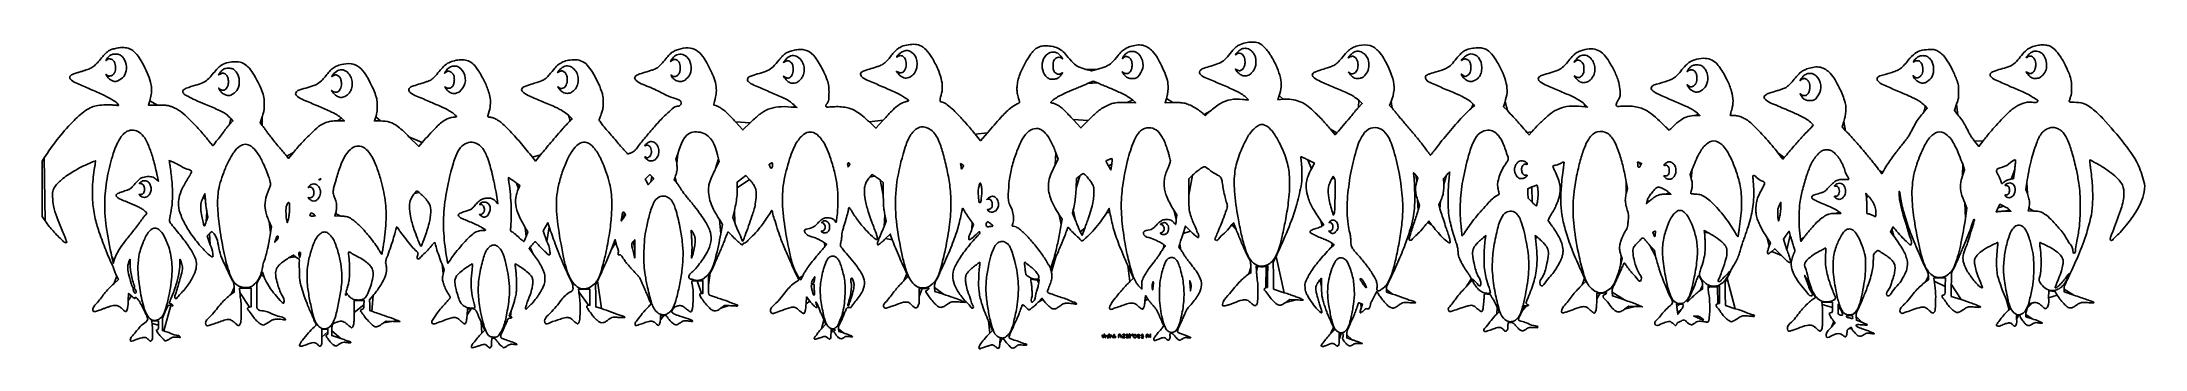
# Model space of a CAD drawing. Extents: x 0 to 2979, y 17 to 451.
import ezdxf

# ---------------------------------------------------------------- set-up
doc = ezdxf.new("R2010")
doc.units = 0
doc.layers.add('Layer_1', color=7, linetype='CONTINUOUS')

msp = doc.modelspace()

# ---------------------------------------------------------------- linework, layer by layer
at = {"layer": 'Layer_1', "color": 7}
for points in [[(891.46184, 426.104704), (890.18112, 423.6), (891.90088, 425.133336)], [(1051.90016, 424.659832), (1050.1812, 422.245784), (1052.65088, 423.522896)], [(1531.46184, 430.10472), (1530.18112, 427.600016), (1531.90088, 429.133352)], [(1851.98728, 431.182112), (1850.26296, 428.760544), (1853.07408, 430.101096)], [(2171.82264, 425.336936), (2170.02624, 422.8), (2172.18496, 424.2)], [(107.421832, 396.048104), (107.421864, 396.048104)], [(251.677144, 407.161472), (250.15428, 404.537168), (252.055144, 405.868584)], [(411.94104, 404.7172), (410.262944, 402.360528), (413.131472, 403.728432)], [(571.461824, 409.304704), (570.181112, 406.8), (571.90088, 408.333336)], [(731.987248, 410.382096), (730.262944, 407.960528), (733.074112, 409.30108)], [(910.36192, 396.781888), (910.36448, 396.781888)], [(1052.00488, 401.366624), (1050.05376, 402.73324), (1051.74864, 400.366624)], [(1069.07424, 393.895904), (1069.07424, 393.895904)], [(1213.07408, 408.298928), (1210.26296, 409.63948), (1211.84512, 407.419744)], [(1229.25656, 401.514256), (1229.25656, 401.514264)], [(1440.10392, 400.938912), (1440.104, 400.938928)], [(1478.62368, 412.427672), (1486.37624, 410.315632), (1495.38816, 412.813128)], [(1495.05072, 393.252256), (1488.90144, 395.92132), (1481.05072, 392.442)], [(1532.05256, 407.731432), (1530.15176, 409.062848), (1531.67456, 406.47776)], [(1552.25712, 401.83876), (1552.25968, 401.83876)], [(1693.07408, 411.498976), (1690.26296, 412.839528), (1691.85328, 410.619792)], [(1709.07424, 404.29596), (1709.07424, 404.29592)], [(1871.44784, 401.608104), (1871.44784, 401.608104)], [(2012.42232, 404.125136), (2010.2292, 405.850248), (2011.4384, 403.525136)], [(2029.19968, 396.712048), (2029.2, 396.712048)], [(2172.5672, 401.974512), (2170.3344, 403.139168), (2171.88896, 400.969584)], [(2189.07424, 394.695904), (2189.07424, 394.695904)], [(2331.67712, 411.961472), (2330.15432, 409.337168), (2332.05512, 410.668584)], [(2331.90344, 389.266664), (2330.18368, 390.8), (2331.41712, 388.4)], [(2491.46184, 398.904704), (2490.18112, 396.4), (2491.90088, 397.933336)], [(2651.90344, 402.066664), (2650.18368, 403.6), (2651.41712, 401.2)], [(2667.4244, 393.648104), (2667.42184, 393.648104)], [(2813.07408, 407.498936), (2810.26296, 408.839488), (2811.98728, 406.41792)], [(2829.23312, 400.703744), (2829.23312, 400.703744)], [(152.659456, 368), (150.696768, 362), (163.548384, 362)], [(251.90108, 384.466664), (250.181312, 386), (251.414744, 383.6)], [(267.422064, 376.048104), (267.421864, 376.048104)], [(412.004888, 381.366624), (410.05376, 382.73324), (411.748664, 380.366624)], [(429.074256, 373.895904), (429.074256, 373.895904)], [(591.345368, 380.720352), (591.345568, 380.720352)], [(749.025696, 379.477704), (749.025696, 379.477704)], [(1065.6, 358.73176), (1069.2, 358.303064), (1064.73256, 362.593416)], [(1536.6416, 365.404864), (1549.1896, 364.983152), (1545.0368, 368.801664)], [(1592.63736, 371.2), (1590.69584, 365.2), (1601.46376, 365.481288)], [(1752.54336, 375.35648), (1750.52944, 369.512968), (1757.86472, 370.05028)], [(1864.76232, 358.675992), (1870, 364.151984), (1865.07544, 368.78508)], [(1911.14192, 367.213944), (1908.82664, 361.227888), (1912.29408, 357.613944)], [(2025.29504, 358.382352), (2028.82528, 360.917552), (2027.09032, 363.354032)], [(2072.19896, 366.42128), (2069.8688, 359.64256), (2075.58536, 354.02128)], [(2185.6, 359.53176), (2189.2, 359.103064), (2184.52112, 363.590216)], [(2347.4244, 380.848104), (2347.42184, 380.848104)], [(2492.05256, 376.531416), (2490.15176, 377.862832), (2491.67456, 375.277744)], [(2512.25712, 370.638744), (2512.25968, 370.638744)], [(2665.4252, 352.004736), (2670.20864, 357.2), (2667.74024, 360.322272)], [(2711.82056, 362.995), (2708.84104, 354.39), (2713.84176, 348.195)], [(265.535688, 334.353688), (270.340872, 339.507376), (267.59276, 342.86108)], [(311.758784, 345.270464), (308.75772, 336.54092), (311.973328, 332.870464)], [(418.349272, 339.479064), (428.298552, 339.466824), (424.244048, 343.194944)], [(472.738368, 345.176), (470.795192, 339.552), (479.1976, 339.50552)], [(748.228544, 340.199968), (750.73948, 342.399936), (745.562168, 347.451512)], [(982.40784, 338.156096), (992.78032, 326.8), (1002.99016, 336.8128)], [(1171.8136, 338.044664), (1181.06448, 329.113912), (1191.59368, 340.75696)], [(1460.31936, 341.68816), (1471.4144, 329.558216), (1481.9072, 340.227424)], [(1497.4172, 354.708328), (1497.4172, 354.708328)], [(1646.03104, 348.482512), (1647.89632, 346.965024), (1654.5208, 353.119328)], [(1825.2, 327.766008), (1831.6, 319.932008), (1834, 322.611304)], [(2342.22368, 347.2), (2348.27888, 347.2), (2346.33944, 349.266496)], [(2552.0864, 338.487344), (2549.55504, 330.974696), (2554.57752, 325.662408)], [(519.749208, 317.087808), (533.498416, 303.3478), (538.5328, 309.073896)], [(1321.77656, 320.676432), (1329.42328, 311.352856), (1338.98904, 322.676432)], [(2103.32912, 323.230552), (2106.25824, 319.669264), (2110.05232, 324.034632)], [(2737.43536, 310.689704), (2743.41128, 303.368648), (2749.41608, 311.084328)], [(4.489077, 197.884072), (0, 204.168152), (0, 243.269984), (0, 282.371816), (3.097915, 287.433216)], [(183.3054, 281.94504), (179.8108, 283.262752), (180.280712, 281.390448)], [(346.8, 289.379544), (349.2, 286.4004), (356, 294.989456)], [(694.529592, 288.254688), (698.986424, 282.509376), (706.164392, 291.477024)], [(868.38144, 284.461424), (868.38144, 284.461424)], [(900.57424, 292.8), (897.7584, 285.2), (898.92624, 279.6)], [(954.06808, 271.928048), (959.24368, 281.8558), (957.92504, 285.928048)], [(1034.63032, 277), (1034.63032, 277)], [(1141.39344, 276.9466), (1141.79728, 274.2932), (1143.18928, 276.5466)], [(1143.08304, 279.525672), (1143.08304, 279.525672)], [(1303.26272, 277.835688), (1301.03064, 279.154224), (1301.36384, 276.977112)], [(1304.24568, 274.058576), (1304.24568, 274.058576)], [(1434.91992, 276.9238), (1439.25888, 285.447592), (1435.928, 294.5238)], [(1510.58008, 275.973544), (1513.96016, 270.13532), (1515.1912, 278.067664)], [(1515.86936, 286.247272), (1515.86936, 286.247272)], [(1797.9448, 271.703016), (1802.1564, 279.805936), (1793.08568, 284.303016)], [(2264.25448, 276.754192), (2265.70904, 279.2314), (2263.05448, 280.348096)], [(2264.25448, 276.754176), (2264.25448, 276.754192)], [(2337.36552, 271.132512), (2334.51336, 263.465024), (2336.05664, 257.586616)], [(2458.76608, 294.503144), (2465.916, 285.406296), (2467.83632, 287.703144)], [(2603.17008, 268.582704), (2605.89608, 264.765408), (2607.23296, 266.982704)], [(2720.27944, 261.701248), (2723.17232, 270.167792), (2720.49232, 278.125848)], [(2789.20904, 257.148552), (2792.41816, 257.67612), (2794.12312, 270.638064)], [(162.661088, 256.15756), (164.922168, 254), (164.477192, 256)], [(394.8, 256.8), (394.8, 256.8)], [(534.089864, 238.01888), (530.979728, 240.357912), (527.77408, 236.778952)], [(674.724536, 243.32212), (676.629296, 248.03784), (672.114648, 251.442672)], [(863.59496, 260.804888), (860.76824, 263.54468), (857.5168, 260.29328), (854.26544, 257.041888), (856.50656, 253.027792), (858.74768, 249.013696), (862.37384, 253.021248)], [(866.21088, 257.546952), (866.21088, 257.546952)], [(896.79272, 259.787128), (895.2664, 255.77012), (898.44952, 252.153832)], [(1002.08456, 256.524352), (997.0292, 261.966344), (990.91456, 257.364136), (984.8, 252.761936), (984.8, 244.559976)], [(1179.2624, 261.40224), (1175.7248, 263.513312), (1172.38464, 259.717472)], [(1191.56568, 234.4), (1191.334, 252.4), (1187.06696, 255.845592)], [(1330.05568, 249.2), (1328.98368, 251.6), (1327.57056, 248.4)], [(1469.90672, 261.724896), (1465.2, 257.936112), (1464.67032, 244.368056)], [(1629.6784, 262.76288), (1624.27528, 257.66588), (1624.44784, 234.465)], [(1830.30328, 259.072128), (1828.85624, 260.944264), (1826.40008, 257.072128)], [(1947.16136, 253.67416), (1948.72272, 258.690872), (1945.86568, 262.583032)], [(1989.16944, 262.600008), (1984.9436, 258.000008), (1985.36288, 249.600008)], [(2100.82, 259.4), (2100.82, 259.4)], [(2110.40008, 246.052424), (2104.4448, 243.43008), (2104.67976, 236.71504), (2104.91472, 230), (2110.62976, 224.207584)], [(2243.91712, 236.869216), (2245.62112, 243.671024), (2243.96712, 253.235512)], [(2308.83184, 258.016488), (2308.83184, 258.016488)], [(2783.2, 255.468056), (2783.2, 255.468056)], [(2811.31984, 252.29644), (2809.86088, 242.59288), (2812.23432, 236.69644)], [(149.908096, 232.870632), (149.908096, 232.87064)], [(231.337696, 227.6), (230.754328, 236.4), (228.036496, 231.2)], [(232.639512, 196.914008), (234.982184, 202.997856), (233.451624, 210.898928)], [(350.633072, 215.177656), (350.633072, 215.177656)], [(379.078464, 230.58848), (376.7606, 230.928672), (378.890504, 228.705536)], [(390.303104, 228.259304), (390.303104, 228.259304)], [(643.212136, 225.06396), (645.634, 222.3056), (645.158392, 225.7528)], [(823.21968, 201.380704), (826.5816, 206.3614), (824.93512, 208.961736), (824.93512, 208.961736)], [(980.72248, 212.697184), (978.30168, 202.59436), (981.07456, 195.414456)], [(1330.12272, 228.05952), (1330.12288, 228.05952)], [(1340.67096, 230.517776), (1338.11672, 228.235536), (1340.58728, 228.598136)], [(1351.0408, 212.38884), (1351.0408, 212.388832)], [(1460.68776, 213.478848), (1459.7028, 208.957704), (1463.92472, 198.361176)], [(1512.61232, 209.578992), (1511.59504, 215.557992), (1508.2764, 209.978992)], [(1606.65376, 199.76288), (1607.14512, 206.725752), (1603.05872, 213.096056)], [(1827.76744, 210.0676), (1829.01656, 206.135192), (1830.17728, 208.350472)], [(1831.54408, 233.882872), (1831.54408, 233.882872)], [(1949.08784, 212.87708), (1951.07688, 219.75416), (1948.3456, 227.67708)], [(1980.88368, 225.933144), (1978.57632, 220.524512), (1980.10672, 214.862264)], [(2118.31632, 226.15324), (2118.31632, 226.15324)], [(2273.17208, 224.844408), (2272.60456, 222.088848), (2277.4868, 226.507008)], [(2286.98448, 233.253752), (2286.98448, 233.253776)], [(2299.35632, 235.591176), (2307.11256, 235.599976), (2304.95632, 237.865968)], [(2463.0772, 220.8), (2462.8, 224.4), (2460.89368, 220.823528)], [(2462.36528, 210.4), (2462.36528, 210.4)], [(2540.13472, 208.4), (2547.90312, 208.4), (2546.26, 210.149016)], [(2550.18336, 230.090832), (2550.18336, 230.090832)], [(2587.31024, 232.838184), (2583.51256, 237.078248), (2584.1068, 231.13912)], [(2597.45192, 210.6), (2597.45192, 210.6)], [(2724.49768, 201.82368), (2726.55, 216.055208), (2723.29984, 223.466144)], [(2778.8, 218.733024), (2773.2, 221.511392), (2770.6, 216.221328)], [(2780.58464, 211.6), (2788.7692, 211.6), (2786.58464, 213.777328)], [(2780.58464, 211.6), (2780.58464, 211.6)], [(2792.15712, 233.56264), (2792.15712, 233.56264)], [(2814.16304, 215.886872), (2813.00888, 212.173736), (2821.1244, 211.87332)], [(232.639512, 196.914008), (232.639512, 196.914008)], [(237.398456, 180.174928), (234.065032, 176.841496), (238.232512, 164.059688)], [(323.621952, 181.453296), (324.927456, 189.7066), (321.725744, 197.053296)], [(387.2, 205.159288), (387.2, 205.159288)], [(415.767112, 208.28624), (414.531832, 204.972488), (423.065912, 204.662584)], [(621.75464, 207.17472), (619.6, 207.14944), (621.844608, 205.17472)], [(631.616904, 205.856904), (631.616904, 205.856904)], [(685.507624, 175.908352), (688.030544, 182.616696), (684.505, 188.308352)], [(718.320536, 189.469024), (716.602224, 195.338048), (713.201496, 189.602528), (709.800768, 183.867), (714.900384, 168.936912)], [(961.55664, 179.483976), (963.9908, 192.967656), (959.4332, 199.883976)], [(1113.92056, 183.458664), (1113.92056, 183.458664)], [(1123.09728, 197.949168), (1124.73584, 195.866088), (1125.15392, 197.733184)], [(1192.83656, 190.166352), (1195.86496, 197.532704), (1193.83112, 206.966352)], [(1204.3656, 171.043864), (1201.32168, 179.287744), (1194.8608, 172.957)], [(1317.00712, 186.643168), (1319.43704, 192.886336), (1317.51856, 195.438104)], [(1344.24416, 190.217712), (1344.24416, 190.217712)], [(1443.5648, 192.70896), (1444.75752, 200.21792), (1440.48568, 206.70896)], [(1470.59472, 182.639864), (1473.04264, 177.51508), (1476.91096, 187.649344)], [(1483.63288, 206.610952), (1483.63288, 206.610952)], [(1594.24488, 181.6), (1594.24488, 181.6)], [(1626.7088, 183.363848), (1619.4176, 190.55168), (1616.1688, 180.27584)], [(1691.24328, 185.842536), (1687.45448, 195.285064), (1685.41896, 192.642536)], [(1813.29424, 190.809744), (1815.49808, 192.567024), (1811.494, 198.083568)], [(1831.068, 181.131752), (1831.068, 181.131752)], [(1968.1836, 192.568864), (1964.40936, 197.709144), (1962.80368, 195.773512)], [(2014.65744, 180.82096), (2014.65744, 180.82096)], [(2285.12528, 179.846168), (2285.12528, 179.846168)], [(2361.28048, 180.443568), (2354.16104, 184.274672), (2354.69464, 181.93748)], [(2403.9564, 186.063648), (2403.9564, 186.063648)], [(2458.79736, 202.684544), (2459.40024, 198), (2460.38824, 200.8)], [(2476.20648, 177.793552), (2474.74896, 183.187104), (2470.5996, 177.642448), (2466.45032, 172.097792), (2471.62288, 157.048896)], [(2505.58456, 186.836144), (2505.58456, 186.836144)], [(2619.9328, 186.211256), (2618.19248, 182.629048), (2622.99512, 176.31452)], [(331.283976, 172), (329.626896, 167.6), (332.333544, 170.8)], [(334.25528, 175.46852), (334.25528, 175.46852)], [(358.851712, 147.261912), (356.208544, 149.58264), (349.309264, 145.39132)], [(364.1044, 148.98436), (365.122552, 146), (365.666624, 148.4)], [(366.305352, 152.2), (366.305352, 152.2)], [(483.113848, 160.416376), (483.113848, 160.416376)], [(541.672656, 173.7612), (541.672656, 173.7612)], [(685.507624, 175.908352), (685.507624, 175.908352)], [(691.40752, 160.859136), (689.837144, 158.91828), (694.799992, 152.459136)], [(812.6672, 167.47056), (811.8252, 171.3968), (806.41728, 157.8984)], [(839.6224, 158.440632), (839.6, 171.281264), (837.4, 168.828008)], [(839.62256, 158.440632), (839.6224, 158.440632)], [(920.5416, 154), (920.11232, 145.2), (922.04024, 151.962824)], [(924.81976, 164.94484), (924.81984, 164.94484)], [(995.84312, 177.035856), (995.84312, 177.035856)], [(1108.95208, 161.58348), (1111.38784, 164.366664), (1108.39992, 166.949504)], [(1588.49776, 159.097416), (1591.12776, 162.169904), (1588.96384, 164.237128)], [(1611.62, 165.457568), (1610.31992, 160.915144), (1613.0612, 157.057568)], [(1826.30152, 160.645976), (1830.00016, 164.09184), (1828.00776, 165.729976)], [(2044.55816, 173.969696), (2045.0588, 177.139392), (2041.52936, 174.38468)], [(2118.4836, 174.372912), (2114.96904, 177.115848), (2115.48592, 173.55792)], [(2285.45056, 147.975392), (2283.7568, 156.390728), (2277.42008, 163.300624)], [(2446.40264, 162), (2448.23216, 166.8), (2443.34832, 174.075448)], [(2463.81256, 148.792872), (2454.35992, 158.385744), (2449.9488, 154.792872)], [(2490.88024, 171.774904), (2491.34912, 168.749808), (2495.49664, 174.333)], [(2882.35648, 169.2), (2882.35648, 169.2)], [(98.976376, 146.8), (101.065216, 138), (102.042056, 141.6)], [(101.486592, 108.965008), (108.05836, 115.130008), (105.719128, 119.765008)], [(104.36032, 148.296064), (104.36032, 148.296064)], [(124.76464, 136.18604), (124.72928, 143.6), (123.023232, 140.4)], [(196.97676, 140.4), (195.270712, 143.6), (195.235352, 136.18604)], [(314.006864, 119.661656), (312.079224, 125.178224), (310.014744, 120.51008)], [(568.336504, 123.47588), (569.700608, 128.515304), (566.547264, 136.457648)], [(576.875656, 140.6), (576.875656, 140.6)], [(946.41144, 124.139904), (944.00136, 120.223064), (944.00136, 106.939688)], [(1072.46848, 116.864792), (1074.63432, 114.29088), (1077.59024, 120.27972)], [(1085.27312, 132.852488), (1085.27312, 132.852488)], [(1220.784, 113.155112), (1226.56584, 118.710248), (1224.75216, 123.155112)], [(1436.00288, 146.802784), (1428.63904, 130.005584), (1429.6352, 125.853184)], [(1430.75992, 137.016592), (1430.75992, 137.016592)], [(1541.01752, 112.163064), (1545.88416, 116.726144), (1537.78688, 134.963064)], [(1709.25776, 122.988816), (1711.99968, 124.296344), (1711.99968, 132.12064)], [(1721.96048, 133.614912), (1719.81712, 134.429824), (1720.23272, 126.214912)], [(1733.65896, 103.2134), (1735.59968, 103.670928), (1735.81688, 119.022216), (1736.03416, 134.373496), (1733.9648, 133.586752)], [(1735.6, 135.48228), (1735.6, 135.48228)], [(1747.95864, 147.541544), (1743.97008, 139.48308), (1744.18488, 120.391536), (1744.39968, 101.299984), (1759.59968, 96.250304)], [(2235.65536, 134.171368), (2238.36768, 144.742744), (2236.72328, 148.571368)], [(2667.88576, 111.785408), (2672.1716, 114.55892), (2671.86992, 119.897368)], [(2696.688, 119.694016), (2696.688, 119.694016)], [(126.600336, 91.571808), (122.627632, 95.143616), (122.180568, 84.971808)], [(131.199992, 103.87476), (131.2, 103.87476)], [(133.6, 96.766216), (133.6, 96.766216)], [(267.8, 94.141112), (272, 96.849168), (272, 103.438872)], [(293.6, 75.72), (296, 76.2), (296, 89.5), (296, 102.8), (287.910176, 102.8), (279.820352, 102.8), (280.25136, 96.4)], [(298.023456, 106.020248), (298.023456, 106.020248)], [(431.2, 93.552784), (431.2, 93.552784)], [(468.901544, 92.09432), (463.944608, 86.188648), (464.172304, 78.525704), (464.4, 70.862768), (467.2, 69.915392)], [(774.047216, 78.4), (776, 78.4), (776, 89.8), (776, 101.2), (767.917432, 101.2), (759.834872, 101.2), (760.243936, 97.6)], [(775.6, 103.48228), (775.6, 103.48228)], [(786.72884, 112.942048), (783.96656, 107.884096), (784.18328, 92.142048), (784.4, 76.4), (792.4, 73.712592)], [(934.0472, 95.2), (936, 95.2), (936, 104.2), (936, 113.2), (927.95896, 113.2)], [(935.68192, 115.125608), (935.68192, 115.125872)], [(1087.36816, 84.320832), (1082.63576, 90.203584), (1082.15752, 80.692008)], [(1094.02832, 114.415304), (1094.5608, 118.800288), (1092.52144, 115.90316)], [(1092.54784, 109.42756), (1092.54792, 109.42756)], [(1094.1184, 97), (1094.1184, 97)], [(1246.7076, 102.121112), (1242.61528, 102.242224), (1242.16376, 90.921112)], [(1256.59784, 104.932368), (1256.59784, 104.932368)], [(1264.16336, 103.449472), (1264.4, 98.090008), (1277.01536, 93.946552)], [(1407.6084, 94.696808), (1407.6084, 94.696808)], [(1411.7816, 110.340568), (1412.19512, 114.901504), (1409.42464, 114.578064)], [(1411.10544, 115.924936), (1411.10544, 115.924936)], [(1557.74648, 106.766536), (1557.74688, 106.766536)], [(1566.22816, 87.266408), (1562.8, 92.13444), (1562.176, 84.726096)], [(1573.86272, 106.8), (1573.86272, 106.8)], [(1626.76872, 110.127984), (1625.57128, 113.2), (1625.9856, 109.288344)], [(1626.49352, 102.088344), (1626.58704, 98.8), (1627.27656, 102.927984)], [(1626.76872, 110.127984), (1626.76872, 110.127984)], [(1812.41776, 104.558168), (1812.40016, 116.716224), (1810.17304, 114.582544)], [(1874.13392, 108.197888), (1874.13392, 108.197888)], [(1896.8, 100.834864), (1896.8, 100.834864)], [(1904.15248, 100.630544), (1904.4, 97.2), (1913.04544, 94.288768)], [(2017.29536, 104.752888), (2025.66616, 113.488496), (2024.54864, 116.144248)], [(2051.53672, 95.897552), (2051.53672, 95.89756)], [(2181.6104, 107.483016), (2186.63616, 112.135968), (2184.772, 116.667984)], [(2207, 95.650088), (2202.4, 95.700168), (2202.392, 87.650088)], [(2213.33792, 97.196328), (2213.33792, 97.196296)], [(2224.16336, 97.050704), (2224.4, 91.692464), (2241.24128, 85.97116)], [(2348.6, 99.523792), (2352, 101.620072), (2351.9904, 106.610032)], [(2348.6004, 99.523792), (2348.6, 99.523792)], [(2362.6, 105.080816), (2360, 105.727128), (2360, 102.46392)], [(2373.6, 80.52), (2376, 81), (2376, 93.363568), (2376, 105.727128), (2373.4, 105.080816)], [(2377.5924, 108.200288), (2377.5924, 108.200288)], [(2386.69936, 116.293584), (2383.96696, 111.387176), (2384.18352, 94.840408), (2384.4, 78.293648), (2398.4, 73.614672)], [(2695.81976, 105.200216), (2696.03952, 117.2), (2687.92632, 117.2), (2679.81304, 117.2), (2680.27088, 112.4)], [(2704.39976, 108.117464), (2704.39976, 91.034928), (2718.39976, 86.406408)], [(2854.4, 92.619168), (2850.8, 98.210128), (2846.70536, 98.505064), (2842.6108, 98.8), (2842.15016, 88.8)], [(2853.78864, 100.15104), (2853.78864, 100.15104)], [(2864.15472, 101.085864), (2864.4, 97.30168), (2878, 92.76216)], [(182.287008, 77.915144), (178.769936, 78.44256), (174.57908, 69.42128), (170.388224, 60.4), (170.393824, 51.486728), (170.399424, 42.573456), (172.599424, 42.037936)], [(455.830408, 79.25364), (456.060816, 85.2398), (449.030408, 85.21988), (442, 85.19996), (442, 68.39996)], [(455.6, 87.247336), (455.6, 87.247336)], [(607.711536, 73.6), (602.643144, 73.6), (602.123912, 65.113808)], [(613.112808, 75.05892), (613.112808, 75.05892)], [(664.589264, 70.545656), (661.781728, 63.091304), (663.690864, 62.365456)], [(880.51544, 64), (876.23096, 64), (875.76816, 57.881288)], [(884.25904, 65.546408), (884.25904, 65.546408)], [(973.20136, 77.908592), (966.80136, 78.000024), (961.49976, 74.200024)], [(1145.99144, 88.859352), (1145.99144, 88.859352)], [(1304.696, 83.867056), (1307.6, 82.366464), (1300.4, 82.970328)], [(1417.6944, 86.385976), (1416.16408, 88.371968), (1410.82224, 82.602304)], [(1776.88576, 86.092656), (1767.37184, 86.630336), (1761.53088, 82.515168)], [(1868.36472, 74.29636), (1870.3396, 80.10264), (1867.77776, 81.179824)], [(2060.64416, 66.058904), (2063.90408, 69.3178), (2061.15024, 75.652616)], [(2102.7004, 77.727064), (2099.80272, 77.976712), (2096.7888, 70.982864)], [(2262.44128, 78.173264), (2266.8, 76.09668), (2257.2, 76.550976), (2247.6, 77.00528), (2241.6, 72.908224)], [(2319.9092, 80), (2315.01832, 80), (2315.53912, 76.2)], [(2316.512, 69.059128), (2316.96392, 65.718256), (2320.882, 70.83012)], [(2324.8, 77.970992), (2324.8, 77.970992)], [(2325.43976, 81.923992), (2325.43976, 81.923992)], [(2343.2424, 63.14884), (2339.6, 63.09764), (2342, 62.017288)], [(2536.00008, 75.4), (2536.00008, 82.8), (2528.42312, 82.8), (2520.84616, 82.8), (2521.42304, 79.6)], [(2535.6, 84.690784), (2535.6, 84.690784)], [(2547.21128, 73.750192), (2544.02248, 79.6), (2544.01128, 72.754432)], [(2550.4, 65.950192), (2550.4, 65.950192)], [(2564.62096, 61.466664), (2564.62096, 61.466664)], [(2566.13688, 66.352856), (2566.13688, 66.352856)], [(2569.76352, 62.64344), (2570, 57.296176), (2577.55872, 54.371872)], [(2786.10912, 72.21016), (2787.87792, 73.62032), (2782.04024, 87.01016)], [(2799.57488, 64), (2796.8, 64), (2796.7888, 58.2)], [(2806.34, 67.157288), (2806.34, 67.157288)], [(2809.762, 65.300496), (2810, 62.127216), (2818.8, 59.19224)], [(2819.58344, 81.666224), (2815.33776, 80.716088), (2812.43088, 74.594936)], [(164.8, 50.293304), (164.8, 56.4), (159.980976, 56.4), (155.161944, 56.4), (155.780976, 52.8)], [(165.99376, 58.754048), (165.99376, 58.754048)], [(404.80016, 40.6), (404.800328, 44.4), (400.60016, 44.4), (396.4, 44.4), (396.4, 33.43004)], [(403.74792, 45.650896), (403.74792, 45.650896)], [(410.4, 42.155184), (410.4, 35.585656), (423, 31.365128)], [(504, 56.716344), (506.8, 55.233152), (497.2, 55.691432), (487.6, 56.149712), (483.66992, 53.474856)], [(622.946864, 38.985104), (627.093728, 43.233104), (621.946864, 54.828936)], [(646.330736, 34.973424), (646.330736, 34.973424)], [(1104.22456, 45.199248), (1110.11456, 51.524568), (1107.56184, 57.562296)], [(1120.40232, 44.460024), (1117.60472, 44.400024), (1117.59112, 39.200024)], [(1126.47776, 48.833344), (1126.47752, 48.833344)], [(1128.14592, 44.926288), (1128.4, 41.520888), (1135.2, 39.222392)], [(1342.2592, 38.855688), (1346.38032, 42.911376), (1340.48824, 56.455688)], [(1359.5028, 31.198568), (1357.0056, 31.200168), (1356.63336, 24.77076)], [(1364.63976, 33.123992), (1364.63976, 33.123992)], [(1502.10184, 33.809016), (1502.10184, 33.809016)], [(1503.8028, 35.98688), (1504.5736, 37.973736), (1505.17424, 36.081176)], [(1512.32752, 33.498608), (1511.76184, 35.3972), (1510.77872, 33.560272), (1509.7956, 31.723344), (1509.2248, 33.521968), (1509.2248, 33.521968)], [(1510.69232, 35.592856), (1511.71256, 37.985696), (1512.30288, 35.992856)], [(1516.4988, 33.230944), (1516.4988, 33.230944)], [(1517.6, 35.505576), (1517.6, 35.505576)], [(1519.2, 33.152784), (1519.2, 33.152784)], [(1524.91984, 34.6), (1524.91984, 34.6)], [(1528.1856, 34.4), (1528.1856, 34.4)], [(1529.93712, 32.901688), (1529.93712, 32.901688)], [(1530.90592, 36.971432), (1530.90592, 36.971432)], [(1535.67352, 32.681096), (1535.67352, 32.681096)], [(1540.53312, 32.533336), (1540.53336, 32.533336)], [(1543.2, 36.266664), (1543.2, 36.266664)], [(1546.58336, 32.936648), (1546.58336, 32.936648)], [(1549.6, 34.352784), (1549.6, 34.352784)], [(1551.5072, 33.153272), (1551.5072, 33.153272)], [(1554.4, 36), (1554.4, 36)], [(1556.8, 32.725104), (1556.8, 32.725104)], [(1557.95288, 34.746088), (1557.95288, 34.746144)], [(1564.09464, 34.490768), (1564.09464, 34.490768)], [(1569.82856, 35.6), (1569.8288, 35.6)], [(1605.4324, 41.981536), (1605.43216, 41.981536)], [(1825.22024, 38.079952), (1830.90088, 43.759792), (1829.4632, 46.879952)], [(1840.2, 38.399104), (1837.2, 38.398304), (1837.2, 30.038408)], [(1844.88168, 41.03096), (1844.88168, 41.03096)], [(1848, 36.79884), (1848, 32.223008), (1855.8, 29.583232)], [(2085.43976, 56.328576), (2085.43976, 56.328576)], [(2353.6, 57.93076), (2353.6, 57.930792)], [(2534.84736, 47.250304), (2539.7984, 53.300616), (2538.11696, 55.650304)], [(2563.49496, 45.003104), (2562.30784, 47.298768), (2559.75392, 45.687024)], [(1326.81456, 17.576672), (1326.81456, 17.576504)], [(1866.8, 25.540328), (1870, 24.1372), (1864.38552, 24.2686)]]:
    msp.add_lwpolyline(points, close=True, dxfattribs=at)
for points, knots in [([(1191.59368, 340.75696), (1196.092764, 345.64943), (1203.389927, 353.584633), (1213.594122, 363.008922), (1220.875439, 365.995802), (1224.947982, 367.013229), (1226.354795, 367.424464), (1228.138403, 368.689579), (1222.713658, 371.592195), (1219.1904, 374.656335), (1212.397518, 378.340373), (1205.167263, 381.618214), (1196.87228, 385.292153), (1184.370021, 390.420635), (1172.301892, 396.26142), (1161.437267, 400.224887), (1158.572236, 406.590758), (1162.388675, 409.921217), (1168.357977, 411.936064), (1175.30449, 413.972119), (1181.849087, 415.854988), (1186.160229, 417.394073), (1190.332667, 419.042831), (1194.296285, 422.222745), (1198.81196, 426.751741), (1202.992365, 432.103628), (1207.075496, 437.121149), (1211.064334, 440.901057), (1216.696609, 444.773876), (1224.705237, 447.299391), (1234.329531, 448.316962), (1244.256728, 447.020106), (1253.226698, 439.813805), (1261.356608, 428.283061), (1268.460649, 414.342539), (1273.839583, 400.328852), (1275.76413, 387.597011), (1274.266151, 377.336286), (1271.926619, 371.304791), (1271.792344, 366.706261), (1276.964515, 365.69248), (1283.317548, 361.943976), (1293.233476, 353.07289), (1300.130469, 345.47728), (1304.3228, 340.860296)], [0, 0, 0, 0, 19.995381, 32.430944, 41.120834, 43.311109, 44.925382, 45.659675, 49.117951, 56.139429, 64.135578, 70.63246, 80.358043, 91.209239, 111.172955, 120.820825, 125.26046, 128.32731, 134.365518, 144.54474, 149.876039, 154.808729, 158.29036, 163.258675, 169.878408, 177.480872, 183.601745, 189.273577, 193.904261, 204.001756, 213.986284, 222.952628, 233.134616, 247.299405, 265.192432, 279.956341, 292.105142, 303.589921, 309.985473, 312.589651, 315.339108, 323.592753, 335.709452, 354.490794, 354.490794, 354.490794, 354.490794]), ([(1495.38816, 412.813128), (1499.469185, 413.843916), (1506.578251, 415.639528), (1516.468243, 422.295286), (1522.712322, 430.680771), (1528.845472, 437.949969), (1534.862127, 442.525586), (1544.69106, 446.081215), (1558.970812, 449.004018), (1576.078171, 437.257188), (1582.051591, 425.201511), (1585.61984, 418)], [0, 0, 0, 0, 12.541812, 21.847592, 35.06916, 43.666336, 50.368773, 57.39119, 75.072353, 91.200629, 115.128105, 115.128105, 115.128105, 115.128105]), ([(1679.03992, 430.4), (1681.626725, 433.48431), (1685.654102, 438.286248), (1690.846549, 444.084096), (1696.707736, 447.933225), (1704.471578, 450.3579), (1713.820109, 451.439772), (1723.849008, 450.534213), (1733.159905, 442.895162), (1741.732375, 430.72526), (1749.198505, 416.100998), (1754.387186, 401.394824), (1755.84937, 387.706431), (1753.636825, 379.441235), (1752.54336, 375.35648)], [0, 0, 0, 0, 12.096178, 18.832445, 23.200764, 32.971767, 42.83796, 51.506362, 62.234269, 77.452711, 96.232889, 111.23631, 124.124909, 136.718499, 136.718499, 136.718499, 136.718499]), ([(1865.07544, 368.78508), (1862.719621, 370.644052), (1856.924285, 375.21714), (1844.235594, 381.186451), (1828.429712, 387.782656), (1813.186606, 394.38803), (1803.350821, 398.746648), (1798.389933, 403.704937), (1800.669918, 408.11639), (1806.964413, 410.154784), (1814.254032, 412.64054), (1821.97881, 415.016784), (1827.268709, 416.977012), (1831.410824, 418.633986), (1834.853782, 421.589202), (1839.733999, 427.098481), (1845.249185, 433.822163), (1851.299361, 440.470236), (1858.037019, 444.257029), (1867.879642, 446.846017), (1881.563127, 448.106863), (1896.380185, 436.525003), (1902.034362, 425.413877), (1905.4, 418.8)], [0, 0, 0, 0, 8.981447, 22.094439, 41.757604, 60.722267, 71.05387, 75.597433, 78.562934, 83.993593, 94.725495, 102.038042, 108.133319, 111.708764, 115.304374, 121.593323, 133.801892, 141.443857, 148.364563, 156.576819, 172.110301, 187.204108, 209.401803, 209.401803, 209.401803, 209.401803]), ([(2749.41608, 311.084328), (2752.562118, 315.086928), (2758.452802, 322.581449), (2767.836734, 333.411374), (2779.037175, 345.019663), (2790.477167, 356.889089), (2804.814624, 365.027535), (2816.468943, 367.113917), (2824.397367, 364.638892), (2828.433711, 368.400565), (2821.327205, 371.605262), (2815.617034, 376.18675), (2802.588282, 381.932286), (2786.971932, 388.484145), (2772.388154, 395.429864), (2761.439773, 399.411065), (2758.584149, 405.758536), (2762.30166, 409.08317), (2768.288223, 411.053008), (2777.134307, 413.755258), (2786.963205, 416.298523), (2795.769365, 421.98283), (2802.010313, 430.101408), (2808.323396, 437.952391), (2815.909844, 443.66229), (2823.66126, 446.06106), (2830.998548, 447.250792), (2837.534196, 447.140299), (2844.619278, 445.679727), (2852.099709, 440.236987), (2859.550078, 430.3127), (2865.995064, 418.227159), (2871.479163, 406.702671), (2874.57737, 396.397971), (2874.674953, 390.031326), (2874.72448, 386.8)], [0, 0, 0, 0, 15.27272, 28.596846, 42.953145, 63.718759, 77.755059, 91.62457, 98.612866, 100.437856, 105.348302, 113.917362, 126.930873, 145.528232, 165.704183, 175.400939, 179.836877, 182.824938, 188.777479, 199.059682, 210.446432, 219.090715, 229.886389, 240.936616, 249.290844, 257.892855, 264.979728, 271.538714, 277.420267, 286.38564, 298.469833, 314.447348, 327.3961, 336.761016, 346.412695, 346.412695, 346.412695, 346.412695]), ([(3.097915, 287.433216), (9.02916, 296.077617), (21.217342, 313.841095), (41.01454, 336.005264), (57.237934, 351.840091), (69.842813, 359.175096), (79.714169, 361.813186), (88.660527, 362.098527), (96.413311, 362.180421), (101.342488, 361.984809), (105.118031, 361.900681), (106.931128, 361.165382), (108.625634, 361.479194), (106.145287, 365.301935), (100.451108, 369.249632), (85.978357, 377.063117), (68.720344, 384.053344), (52.683652, 391.094042), (42.761443, 395.46399), (38.561954, 400.48195), (40.09574, 404.124129), (44.177942, 405.841032), (48.790408, 407.406699), (53.965216, 408.965562), (58.35636, 410.341022), (63.578044, 411.90938), (69.205769, 413.923355), (75.012387, 417.954687), (80.122333, 423.9625), (85.37646, 430.352088), (90.541952, 435.708523), (95.384633, 439.699684), (101.130492, 441.524255), (107.480028, 442.948072), (114.579332, 443.621228), (121.899188, 442.780598), (128.95419, 439.234853), (135.858286, 431.964447), (142.585252, 421.196661), (149.123862, 408.076634), (153.699756, 396.054996), (155.298645, 385.57063), (154.979598, 376.657537), (153.435747, 370.896705), (152.659456, 368)], [0, 0, 0, 0, 31.411797, 64.548462, 89.116865, 98.955243, 107.929241, 119.434573, 125.739059, 131.118402, 134.417628, 136.669205, 137.412042, 138.446482, 146.756728, 162.022978, 185.044121, 203.86803, 213.816396, 218.4588, 220.795372, 224.484967, 231.127123, 235.674937, 240.638342, 244.942788, 252.041703, 258.467183, 265.870941, 275.607384, 283.289002, 288.219315, 294.207959, 301.092435, 307.785434, 315.51693, 322.870301, 330.949323, 345.261213, 360.818698, 374.933182, 383.60625, 392.479522, 401.453717, 401.453717, 401.453717, 401.453717]), ([(107.421864, 396.048104), (110.519741, 397.876928), (117.042791, 401.727794), (120.259737, 413.557511), (118.861913, 422.635687), (115.769813, 427.797918), (114.105649, 430.014949), (112.20803, 431.902792), (110.100805, 433.333061), (107.23699, 434.024237), (104.007363, 433.987915), (100.7925, 434.016464), (97.971404, 433.369732), (95.994806, 432.008261), (94.291597, 430.444425), (92.807478, 428.866763), (91.727839, 427.013576), (90.62919, 425.964268), (90.647777, 424.443105), (92.830503, 427.431063), (95.778271, 427.592259), (100.658796, 425.956903), (103.398484, 421.735371), (104.035932, 416.834458), (103.979538, 412.373936), (103.089948, 407.695458), (100.139815, 404.032754), (95.57537, 402.710146), (92.617389, 403.048562), (90.868773, 405.926202), (90.382905, 404.674907), (92.064077, 403.084758), (93.271412, 400.391053), (96.305712, 397.910363), (99.455721, 396.43211), (102.22858, 395.384442), (104.912802, 395.257893), (106.49377, 395.755814), (107.421832, 396.048104)], [0, 0, 0, 0, 10.434753, 21.971951, 34.097055, 36.993105, 39.956004, 42.390637, 45.00763, 47.474901, 51.087321, 54.674829, 57.113183, 59.621278, 61.759349, 64.067637, 66.073485, 68.175123, 68.511484, 69.893436, 74.29868, 78.821298, 84.113782, 88.448967, 93.523533, 97.4815, 102.549407, 106.733805, 110.867979, 112.302958, 112.570588, 114.386193, 118.124965, 121.85847, 125.637751, 128.627311, 130.664586, 133.56044, 133.56044, 133.56044, 133.56044]), ([(267.59276, 342.86108), (265.393609, 344.960012), (259.960308, 350.145707), (247.103616, 356.362387), (232.286335, 362.661774), (217.764952, 368.470843), (207.917907, 373.681264), (201.052307, 376.65659), (197.931766, 383.004991), (207.354346, 387.104296), (216.054896, 389.60613), (226.903132, 392.684722), (235.188665, 397.819621), (241.05024, 405.028127), (246.547298, 411.733442), (251.553769, 416.847478), (257.934148, 420.825542), (266.280982, 422.856891), (275.86853, 423.648665), (284.930951, 421.808562), (292.627564, 415.873175), (299.649291, 406.374931), (305.811142, 394.59881), (311.281817, 383.164421), (314.530269, 372.765286), (314.67925, 366.387621), (314.753712, 363.2)], [0, 0, 0, 0, 9.07685, 22.425588, 42.346644, 57.559915, 69.29481, 75.655875, 80.150313, 86.306524, 99.92958, 110.758702, 119.131312, 128.831152, 138.349931, 145.237064, 150.163685, 160.70847, 170.576175, 178.960648, 187.730854, 199.004968, 214.213671, 227.524632, 237.054006, 246.576144, 246.576144, 246.576144, 246.576144]), ([(424.244048, 343.194944), (422.165886, 344.824647), (417.00731, 348.870023), (405.3772, 354.270798), (389.60724, 360.877554), (374.08889, 367.803366), (363.140126, 372.253772), (358.492595, 377.358388), (360.406101, 381.936274), (367.273367, 383.973584), (376.288637, 387.084474), (387.396499, 389.751916), (397.542417, 397.342219), (403.972693, 406.071567), (410.565945, 413.421902), (416.854899, 417.283878), (425.885119, 420.00574), (437.380721, 421.767578), (450.490084, 416.080393), (458.161522, 406.044255), (463.979223, 395.362356), (468.614093, 385.802929), (472.065493, 377.508484), (474.095783, 371.223984), (474.803949, 365.823771), (474.739011, 360.079428), (474.688558, 354.391596), (474.104584, 349.386193), (473.190996, 346.570839), (472.738368, 345.176)], [0, 0, 0, 0, 7.903053, 19.617577, 38.207083, 59.425198, 70.093373, 74.500878, 77.584606, 83.065154, 94.723941, 107.008369, 116.645981, 132.008433, 139.460157, 146.098454, 153.810952, 167.743989, 179.916903, 194.597671, 204.696823, 216.509618, 226.419531, 231.647876, 236.260192, 242.682774, 248.86206, 253.332527, 257.722192, 257.722192, 257.722192, 257.722192]), ([(538.5328, 309.073896), (544.934846, 316.224318), (555.131908, 327.613379), (569.287237, 341.027107), (579.179098, 344.398991), (584.550026, 344.856486), (586.029342, 345.105591), (587.535192, 345.602718), (586.280378, 346.76934), (585.257275, 347.915903), (581.999166, 350.824527), (575.580053, 354.788159), (564.289806, 360.290519), (548.648671, 366.686738), (533.736441, 373.533796), (522.523681, 377.66512), (518.492805, 383.485606), (521.414685, 387.487549), (527.431682, 389.544284), (534.36377, 391.749268), (541.261313, 393.742112), (545.814512, 395.3038), (550.105959, 396.78483), (554.28971, 400.368707), (559.709359, 405.942971), (565.112285, 412.778951), (570.94065, 419.216875), (578.164318, 423.214068), (586.479067, 425.530488), (595.317745, 426.576336), (603.880074, 424.818233), (612.370899, 419.450437), (619.66256, 408.498884), (627.218401, 394.789003), (632.885556, 381.115384), (635.553412, 369.233722), (634.760734, 357.973466), (632.79574, 351.083669), (631.211879, 345.451004), (633.038821, 344.700963), (635.851901, 344.597265), (640.415325, 343.477971), (645.81094, 340.56063), (653.775941, 334.596822), (664.837944, 323.081204), (679.333887, 307.107004), (689.42975, 294.581728), (694.529592, 288.254688)], [0, 0, 0, 0, 28.931367, 46.08135, 57.312867, 59.859709, 61.702109, 62.484456, 63.407261, 65.357947, 67.933441, 75.95091, 88.284861, 105.373981, 126.781327, 137.219391, 141.63079, 144.712165, 150.314205, 160.536088, 166.617807, 171.817435, 175.017154, 180.12674, 188.059836, 198.409404, 206.273103, 213.893863, 222.782398, 232.080778, 240.327182, 248.490604, 261.524146, 279.098571, 295.659648, 305.652086, 315.514841, 328.406404, 329.545897, 330.706896, 333.351181, 338.504069, 344.324624, 351.742043, 368.231046, 392.105716, 416.476523, 416.476523, 416.476523, 416.476523]), ([(591.345568, 380.720352), (594.51449, 384.489686), (600.983187, 392.183999), (598.997739, 407.631988), (590.251267, 417.34817), (581.16592, 417.36088), (575.23679, 414.607189), (572.72645, 411.081054), (571.461824, 409.304704)], [0, 0, 0, 0, 14.201122, 28.988644, 42.729998, 48.726915, 55.079808, 61.529144, 61.529144, 61.529144, 61.529144]), ([(745.562168, 347.451512), (743.204561, 349.405433), (737.47578, 354.153293), (724.571547, 360.264584), (708.600175, 366.903571), (693.18682, 373.588666), (683.350813, 377.946597), (678.389936, 382.90494), (680.669911, 387.31639), (686.96442, 389.354789), (694.254044, 391.840529), (701.978819, 394.21679), (707.268702, 396.176996), (711.410798, 397.834006), (714.853744, 400.78918), (719.734225, 406.298615), (725.247753, 413.021305), (731.30238, 419.672016), (738.025954, 423.450567), (746.329278, 425.656286), (755.67457, 426.684766), (765.222326, 424.502868), (773.449695, 418.071841), (780.085581, 407.766862), (786.991992, 395.446422), (791.530999, 384.6323), (794.089917, 376.823652), (794.817352, 371.42219), (794.755432, 365.564871), (794.814538, 359.702116), (793.958537, 354.151194), (792.321438, 349.687736), (790.778328, 345.663964), (789.98027, 342.881796), (788.657224, 340.458837), (791.468309, 337.269288), (794.936192, 332.346018), (801.164251, 325.299671), (808.084449, 317.262616), (814.810369, 309.419725), (820.45924, 302.901794), (824.688382, 297.685881), (827.633922, 295.081043), (829.281983, 292.516008), (830.899539, 293.162014), (832.497498, 293.633971), (834.937079, 294.554399), (838.015225, 295.88666), (841.408978, 299.500306), (847.038477, 307.172203), (856.371212, 318.769826), (868.6288, 332.714602), (880.051015, 345.414935), (889.975611, 353.976746), (896.805732, 360.770698), (903.939983, 360.140657), (907.540191, 368.640685), (887.861039, 372.861817), (873.660342, 382.141846), (854.70477, 389.754226), (843.080527, 394.150333), (838.352977, 400.297363), (841.777532, 404.365386), (847.960823, 406.483393), (855.020617, 408.735052), (861.740674, 410.683219), (865.991301, 412.15052), (870.085099, 413.625337), (874.170608, 417.003298), (879.390977, 422.362531), (884.555534, 428.75345), (889.617615, 434.697155), (895.19613, 438.61073), (903.646363, 441.721686), (914.413377, 444.012396), (927.353425, 440.444209), (935.704378, 431.637731), (941.971712, 421.256529), (947.407095, 410.801528), (952.217846, 399.734911), (955.384106, 388.553904), (955.068592, 376.078756), (952.804735, 367.944197), (951.54008, 363.4)], [0, 0, 0, 0, 9.159233, 22.256148, 42.4713, 61.435976, 71.76759, 76.311155, 79.276655, 84.707315, 95.439243, 102.751774, 108.847042, 112.422453, 116.01808, 122.307039, 134.515616, 142.157564, 149.078277, 157.290562, 167.818201, 177.027011, 185.856769, 198.376873, 213.518315, 228.253849, 233.481223, 238.108689, 244.522403, 251.042617, 255.679894, 261.264374, 265.297924, 268.504074, 270.188816, 272.880436, 279.517575, 289.449753, 300.474281, 311.561211, 320.310355, 326.58108, 331.173272, 333.104339, 334.056347, 335.917398, 338.289184, 341.812282, 345.867244, 352.898792, 370.477805, 390.399281, 408.730057, 421.369827, 430.277894, 436.292799, 439.605672, 453.516592, 477.0703, 499.987098, 511.271391, 515.934174, 519.118014, 525.148365, 535.697553, 541.280951, 546.133429, 549.213072, 554.248474, 561.790252, 571.708293, 578.884731, 585.128625, 591.875174, 605.83172, 617.437229, 630.353702, 641.070879, 653.903513, 665.635924, 677.277214, 688.430535, 702.546914, 702.546914, 702.546914, 702.546914]), ([(749.025696, 379.477704), (750.349324, 380.299345), (753.203019, 382.070773), (756.38976, 385.969438), (759.216203, 391.598985), (759.865332, 398.797845), (758.323079, 406.742491), (753.787991, 413.457362), (746.829193, 418.03876), (737.742243, 416.98208), (734.006817, 412.698192), (731.987248, 410.382096)], [0, 0, 0, 0, 4.64903, 10.023144, 14.847169, 23.379966, 31.13896, 38.695821, 47.189755, 54.788734, 63.732755, 63.732755, 63.732755, 63.732755]), ([(910.36448, 396.781888), (913.336715, 399.642521), (919.573353, 405.644983), (920.069262, 419.213608), (915.056449, 430.349367), (905.636136, 434.697844), (896.650448, 433.059798), (893.224576, 428.467572), (891.46184, 426.104704)], [0, 0, 0, 0, 11.968661, 25.113825, 37.792879, 46.286754, 54.371559, 62.940539, 62.940539, 62.940539, 62.940539]), ([(891.90088, 425.133336), (893.138251, 425.864125), (895.631156, 427.336428), (900.167068, 425.455897), (903.121278, 421.880931), (904.009868, 417.039313), (904.08661, 412.348132), (903.264928, 409.163364), (902.88192, 407.678856)], [0, 0, 0, 0, 4.090988, 8.242024, 13.332935, 17.484682, 22.729794, 27.309331, 27.309331, 27.309331, 27.309331]), ([(1064.73256, 362.593416), (1062.637239, 364.331504), (1057.493731, 368.598089), (1045.509993, 374.222629), (1029.429286, 380.962258), (1013.816248, 388.046519), (1002.862095, 392.34567), (998.491493, 397.459131), (1000.504175, 401.97764), (1007.288426, 404.05315), (1016.306088, 407.056022), (1027.110611, 409.738933), (1036.728562, 416.401851), (1042.059238, 423.626434), (1046.692305, 429.13163), (1049.266975, 431.907341), (1052.38243, 434.935091), (1057.325127, 437.331673), (1063.894579, 439.492782), (1073.005767, 441.10992), (1085.128534, 440.081883), (1097.338021, 428.323966), (1102.665536, 417.881428), (1105.87016, 411.6)], [0, 0, 0, 0, 8.141592, 19.985644, 39.400846, 60.670723, 71.040078, 75.26673, 78.420097, 83.972604, 95.435071, 107.629037, 116.842523, 129.88738, 134.354901, 138.433415, 141.253216, 147.326403, 154.641396, 161.983717, 175.129141, 189.16312, 210.348199, 210.348199, 210.348199, 210.348199]), ([(1069.07424, 393.895904), (1070.380309, 394.718206), (1073.224254, 396.508754), (1076.365104, 400.561508), (1079.119494, 406.226737), (1079.884466, 413.345597), (1078.304866, 421.163102), (1073.824598, 427.847732), (1066.936043, 432.667936), (1057.694254, 431.481284), (1053.951446, 427.074834), (1051.90016, 424.659832)], [0, 0, 0, 0, 4.602036, 10.020858, 15.102231, 23.368555, 30.979039, 38.553263, 47.125131, 54.732086, 63.956944, 63.956944, 63.956944, 63.956944]), ([(1052.65088, 423.522896), (1053.602687, 424.000871), (1055.273939, 424.840135), (1058.215297, 424.619379), (1060.522054, 422.729134), (1062.710789, 420.253795), (1063.902982, 416.490662), (1064.148147, 411.056042), (1063.356065, 404.792198), (1058.017847, 398.976697), (1053.990628, 400.577364), (1052.00488, 401.366624)], [0, 0, 0, 0, 3.149091, 5.529408, 8.346673, 11.829578, 15.343033, 19.906253, 28.097387, 34.120467, 39.979142, 39.979142, 39.979142, 39.979142]), ([(1229.25656, 401.514264), (1231.280854, 402.807456), (1235.456068, 405.474734), (1238.854131, 412.762808), (1240.099555, 422.858538), (1236.504682, 434.826386), (1222.871345, 441.758371), (1214.641909, 434.945423), (1210.91241, 431.429922), (1210.51314, 429.229353), (1212.706089, 431.409721), (1214.492779, 431.860165), (1217.340484, 432.043884), (1220.897867, 430.516005), (1223.597163, 425.489273), (1224.42263, 418.791376), (1223.048331, 412.636737), (1220.127931, 408.680816), (1216.490632, 407.068087), (1214.243713, 407.877558), (1213.07408, 408.298928)], [0, 0, 0, 0, 7.080157, 14.603202, 23.082399, 37.492522, 49.303583, 62.036111, 64.960724, 65.574895, 67.330467, 70.010742, 72.661527, 75.28597, 81.282742, 88.490676, 95.444318, 99.57383, 102.890288, 106.491039, 106.491039, 106.491039, 106.491039]), ([(1389.96408, 416.4), (1391.922081, 420.17085), (1395.550021, 427.157781), (1401.473427, 435.749523), (1407.247261, 441.935798), (1413.579835, 444.911222), (1420.167933, 446.215972), (1428.114879, 445.601284), (1436.604162, 443.867151), (1445.140753, 439.203901), (1452.207087, 431.034917), (1458.984467, 422.275771), (1468.367259, 415.270553), (1475.063466, 413.414494), (1478.62368, 412.427672)], [0, 0, 0, 0, 12.72927, 23.585801, 31.302924, 37.732295, 44.220976, 51.240161, 61.497502, 70.031841, 79.843518, 93.59008, 103.27574, 114.271629, 114.271629, 114.271629, 114.271629]), ([(1440.104, 400.938928), (1440.634708, 401.400948), (1441.740871, 402.363944), (1443.197708, 403.943138), (1444.274056, 405.7887), (1445.370121, 406.833661), (1445.352928, 408.359223), (1443.59357, 405.915557), (1441.507853, 405.69581), (1438.074968, 405.524112), (1435.16717, 407.352151), (1433.215649, 410.089146), (1432.030492, 413.644074), (1431.982734, 417.599993), (1432.030591, 421.55596), (1433.215407, 425.110835), (1435.168391, 427.847776), (1438.071755, 429.675438), (1441.532081, 429.508365), (1443.557775, 429.270329), (1445.414238, 426.884072), (1445.268209, 428.464076), (1442.933097, 430.947719), (1439.309626, 435.848497), (1431.431527, 437.774463), (1422.424705, 434.596524), (1416.315368, 424.319385), (1416.126658, 411.061633), (1421.574612, 402.468602), (1426.522523, 399.018149), (1429.412964, 398.308977), (1432.429945, 398.55816), (1435.455083, 398.787611), (1438.09267, 399.537801), (1439.43959, 400.476115), (1440.10392, 400.938912)], [0, 0, 0, 0, 2.111731, 4.401516, 6.400517, 8.502155, 8.838519, 10.220608, 13.35929, 16.655747, 19.739109, 23.280691, 26.556636, 30.817412, 35.078189, 38.354158, 41.89585, 44.978083, 48.27874, 51.437337, 52.785865, 53.157688, 55.332402, 63.304078, 70.572978, 77.978658, 90.521403, 103.579645, 116.148214, 119.084436, 121.464066, 124.900215, 128.100279, 130.581257, 132.995868, 132.995868, 132.995868, 132.995868]), ([(1552.25968, 401.83876), (1555.139916, 405.791715), (1560.983816, 413.812123), (1558.703046, 428.877606), (1549.894275, 438.137032), (1541.012911, 438.068901), (1535.136912, 435.356047), (1532.69562, 431.867673), (1531.46184, 430.10472)], [0, 0, 0, 0, 14.174962, 28.760506, 42.038497, 48.076433, 54.298927, 60.65678, 60.65678, 60.65678, 60.65678]), ([(1531.90088, 429.133352), (1533.138251, 429.864141), (1535.631156, 431.336444), (1540.167068, 429.455913), (1543.121278, 425.880947), (1544.009868, 421.039329), (1544.08661, 416.348148), (1543.264928, 413.16338), (1542.88192, 411.678872)], [0, 0, 0, 0, 4.090988, 8.242024, 13.332935, 17.484682, 22.729794, 27.309331, 27.309331, 27.309331, 27.309331]), ([(1585.61984, 418), (1587.709746, 413.644774), (1591.390295, 405.974754), (1594.81058, 394.673668), (1595.248355, 386.154582), (1594.58258, 379.86707), (1593.835789, 375.408774), (1593.024382, 372.559186), (1592.63736, 371.2)], [0, 0, 0, 0, 14.483978, 25.507835, 35.168945, 39.823331, 44.469237, 48.706115, 48.706115, 48.706115, 48.706115]), ([(1654.5208, 353.119328), (1659.139654, 357.15649), (1667.657115, 364.601272), (1684.018679, 370.555554), (1695.875464, 370.452311), (1704.313543, 369.38159), (1706.371336, 369.502168), (1708.989462, 368.925759), (1707.893414, 370.211976), (1706.917113, 371.258982), (1703.85209, 374.461943), (1697.222268, 378.937973), (1684.737146, 385.119043), (1668.130631, 391.944136), (1652.979141, 399.100419), (1642.070187, 402.943404), (1638.560066, 408.524274), (1641.472384, 412.506221), (1647.390881, 414.718675), (1655.910472, 417.319984), (1665.300192, 419.951155), (1673.558791, 424.28271), (1677.216788, 428.365269), (1679.03992, 430.4)], [0, 0, 0, 0, 18.306844, 33.75898, 50.559999, 54.638094, 57.602342, 58.813359, 59.502131, 61.317088, 63.875005, 72.242474, 85.532161, 105.42231, 126.151188, 135.861545, 139.851889, 143.163363, 148.846009, 158.734909, 169.905663, 178.09532, 186.232601, 186.232601, 186.232601, 186.232601]), ([(1709.07424, 404.29592), (1710.386695, 405.120679), (1713.244603, 406.916614), (1716.373575, 411.011582), (1718.816534, 415.905034), (1719.483221, 421.497951), (1719.276849, 427.020491), (1718.301373, 431.463563), (1716.518358, 434.462662), (1714.905547, 436.590117), (1712.100595, 439.597841), (1707.472006, 442.437343), (1700.593137, 442.49993), (1696.062177, 439.653068), (1693.466852, 437.040312), (1691.956723, 435.500014), (1691.33016, 434.394972), (1690.216757, 433.200328), (1691.324284, 432.956464), (1692.98878, 435.336008), (1698.331388, 435.872257), (1703.237657, 430.470252), (1704.303538, 423.80408), (1703.618448, 417.829481), (1701.782137, 413.539694), (1699.033317, 411.354509), (1696.721264, 410.521516), (1694.823145, 410.644174), (1693.714509, 411.185986), (1693.07408, 411.498976)], [0, 0, 0, 0, 4.619045, 10.058103, 15.199904, 20.862485, 26.696737, 31.808238, 34.247618, 37.106945, 39.804473, 46.585814, 52.718304, 59.439942, 61.839831, 64.000535, 65.468065, 66.59711, 66.880469, 68.364143, 74.162904, 80.203626, 88.426184, 93.715627, 98.183135, 102.003416, 103.884085, 105.434639, 107.555541, 107.555541, 107.555541, 107.555541]), ([(1853.07408, 430.101096), (1853.714509, 430.414086), (1854.823145, 430.955898), (1856.721264, 431.078555), (1859.033315, 430.24557), (1861.782155, 428.060312), (1863.618363, 423.7709), (1864.304005, 417.79428), (1863.235161, 411.138959), (1858.337814, 405.704284), (1852.975699, 406.321936), (1851.33576, 408.606338), (1850.230887, 408.443149), (1851.979159, 406.476086), (1853.060583, 404.671899), (1856.134535, 402.029304), (1859.216629, 399.67887), (1863.318235, 399.26386), (1867.555573, 399.705426), (1870.190886, 400.99366), (1871.44784, 401.608104)], [0, 0, 0, 0, 2.120902, 3.671456, 5.552125, 9.372406, 13.839913, 19.129357, 27.351915, 33.392637, 39.191398, 40.668087, 40.955233, 42.026032, 45.49256, 49.756649, 53.159956, 57.094728, 61.660565, 65.824246, 65.824246, 65.824246, 65.824246]), ([(1871.44784, 401.608104), (1873.718278, 403.902828), (1878.425806, 408.66071), (1880.035948, 419.115062), (1878.339578, 428.473762), (1873.062292, 434.978097), (1867.170722, 438.171285), (1861.415109, 438.674464), (1857.460028, 436.44225), (1854.494577, 434.177196), (1852.812037, 432.167323), (1851.98728, 431.182112)], [0, 0, 0, 0, 9.466228, 19.627284, 30.254465, 37.124871, 43.971251, 50.021642, 53.34803, 57.343155, 61.184461, 61.184461, 61.184461, 61.184461]), ([(1905.4, 418.8), (1908.378986, 412.525321), (1913.690438, 401.337736), (1916.26407, 383.08277), (1912.859734, 372.535869), (1911.14192, 367.213944)], [0, 0, 0, 0, 20.800675, 37.087046, 53.675611, 53.675611, 53.675611, 53.675611]), ([(2027.09032, 363.354032), (2025.808339, 364.606261), (2022.649227, 367.692056), (2016.533887, 371.47762), (2010.227049, 374.902159), (2003.22268, 377.830992), (1995.503904, 381.177709), (1983.310282, 386.1347), (1971.713459, 391.859603), (1960.846277, 395.815777), (1958.727603, 401.990358), (1961.882763, 404.993062), (1967.270761, 406.730045), (1975.975168, 409.577086), (1985.99579, 412.011195), (1995.413265, 417.620878), (2001.483886, 425.657613), (2007.623994, 432.935676), (2013.691913, 438.385015), (2020.646819, 441.560537), (2028.909697, 442.966825), (2037.45778, 443.089126), (2046.602836, 441.426884), (2054.241015, 433.46988), (2062.132995, 422.232422), (2066.549266, 412.778816), (2068.96856, 407.6)], [0, 0, 0, 0, 5.363973, 13.218129, 21.442642, 26.894124, 35.972002, 46.711252, 66.23347, 75.494686, 79.859857, 82.403942, 87.493723, 96.879651, 109.871549, 118.284656, 129.133129, 139.718442, 146.944968, 153.351534, 162.369129, 171.848152, 179.076241, 189.406499, 203.499165, 220.572129, 220.572129, 220.572129, 220.572129]), ([(2029.2, 396.712048), (2031.190121, 397.963291), (2035.249364, 400.515449), (2038.715605, 407.422774), (2040.090036, 417.436699), (2036.861477, 429.575299), (2023.090171, 437.184157), (2014.695214, 430.194137), (2010.909221, 426.626352), (2010.51683, 424.433517), (2013.283175, 427.172647), (2016.007316, 427.466267), (2020.55494, 425.986797), (2023.199891, 422.053092), (2024.005206, 417.188457), (2023.993281, 412.498641), (2023.237177, 408.169349), (2020.904827, 405.258531), (2018.645771, 403.357332), (2016.471929, 402.1811), (2014.856245, 402.653236), (2013.659417, 403.243816), (2012.846679, 403.822819), (2012.42232, 404.125136)], [0, 0, 0, 0, 6.939302, 14.154074, 22.217163, 37.143328, 49.119433, 62.065664, 64.990276, 65.604447, 67.360019, 71.550578, 75.677413, 80.410346, 85.026971, 90.295074, 94.524094, 97.85683, 101.15269, 103.603344, 104.62876, 106.055581, 107.614584, 107.614584, 107.614584, 107.614584]), ([(2184.52112, 363.590216), (2182.188818, 365.414568), (2176.444847, 369.907566), (2164.32276, 375.673236), (2148.888764, 382.112901), (2133.8072, 388.511603), (2123.660996, 393.052662), (2118.398414, 398.05177), (2120.51051, 402.790943), (2127.289131, 404.847127), (2136.288373, 407.836909), (2146.917306, 410.543102), (2156.184646, 416.654861), (2162.254439, 424.602438), (2167.952069, 431.681987), (2173.639494, 436.520245), (2181.386099, 439.759712), (2190.88457, 442.044773), (2201.879975, 441.053646), (2211.624294, 435.454492), (2219.088933, 424.855561), (2226.339859, 411.902281), (2232.810852, 398.372108), (2234.769204, 384.634926), (2236.904182, 372.914592), (2227.286381, 362.598463), (2231.860349, 359.60978), (2234.524681, 360.127505), (2239.850014, 360.311463), (2247.708069, 360.765591), (2256.855057, 359.756187), (2265.726898, 357.810946), (2274.454552, 353.49502), (2283.765132, 346.35262), (2291.884085, 338.879945), (2298.488321, 331.825182), (2302.191317, 329.244755), (2304.473762, 325.804354), (2306.236383, 327.708573), (2308.194714, 329.355722), (2313.038607, 334.381178), (2320.136007, 340.739013), (2331.010794, 346.390326), (2338.509529, 346.931804), (2342.22368, 347.2)], [0, 0, 0, 0, 8.863919, 21.829976, 39.986959, 59.346408, 70.145536, 74.881927, 78.035715, 83.591171, 95.063273, 107.138543, 116.051892, 127.778182, 136.887433, 143.344476, 149.898385, 161.875519, 172.375395, 182.192274, 194.524351, 210.627635, 226.963528, 239.088503, 251.643147, 264.116796, 264.861809, 267.315962, 271.692006, 281.208297, 290.666851, 299.282864, 308.296653, 319.629737, 334.252746, 341.90832, 347.461856, 349.715509, 350.991129, 353.970918, 358.017644, 371.484646, 382.76971, 393.844749, 393.844749, 393.844749, 393.844749]), ([(2189.07424, 394.695904), (2190.348083, 395.497323), (2193.130214, 397.247658), (2196.235087, 401.154131), (2199.089144, 406.681362), (2199.819877, 413.86725), (2198.258017, 421.799671), (2193.847741, 428.685302), (2186.877081, 433.501284), (2177.620648, 432.229522), (2173.879037, 427.78155), (2171.82264, 425.336936)], [0, 0, 0, 0, 4.489006, 9.804189, 14.724423, 23.002269, 30.88906, 38.559627, 47.124786, 54.74893, 64.052354, 64.052354, 64.052354, 64.052354]), ([(2172.18496, 424.2), (2173.110299, 424.715978), (2174.83272, 425.676418), (2177.950866, 425.452288), (2180.498547, 423.621065), (2182.687847, 421.057136), (2183.907063, 417.358457), (2184.052583, 413.199451), (2183.905875, 409.043496), (2182.691393, 405.337648), (2180.523699, 402.84079), (2178.141957, 401.002928), (2175.197703, 400.720735), (2173.503445, 401.528269), (2172.5672, 401.974512)], [0, 0, 0, 0, 3.123026, 5.81318, 8.829614, 12.298756, 15.784091, 20.259657, 24.735223, 28.220558, 31.6897, 34.535432, 37.017501, 40.08318, 40.08318, 40.08318, 40.08318]), ([(2346.33944, 349.266496), (2344.132446, 351.069221), (2338.512052, 355.660092), (2326.245563, 361.452575), (2310.423536, 368.121164), (2294.561236, 374.832166), (2284.1427, 379.747294), (2278.248119, 385.203931), (2281.128218, 390.228518), (2290.174261, 392.00787), (2299.591322, 395.445259), (2309.504287, 398.573886), (2315.896515, 403.427402), (2321.540198, 410.448499), (2327.313303, 417.652382), (2333.928559, 423.364099), (2342.425319, 426.77949), (2352.326251, 428.711985), (2363.377818, 427.275104), (2371.502427, 421.918348), (2377.006265, 414.39994), (2382.121527, 406.500118), (2387.984477, 395.394085), (2393.297625, 382.737565), (2395.887531, 368.160526), (2394.365375, 358.206313), (2392.162429, 351.756786), (2391.96613, 349.481769), (2390.825431, 347.529576), (2392.182126, 347.313759), (2393.505988, 347.223649), (2396.870291, 347.223857), (2401.852623, 346.593055), (2408.103235, 344.641533), (2416.835979, 340.388208), (2427.803209, 329.446541), (2442.860683, 313.962329), (2453.317743, 301.168818), (2458.76608, 294.503144)], [0, 0, 0, 0, 8.527197, 21.715601, 40.33529, 60.499015, 72.087329, 77.376854, 80.25228, 87.277873, 103.510976, 111.135851, 118.104999, 127.203878, 138.091136, 145.824218, 153.062896, 165.292873, 175.782068, 185.631389, 193.487349, 203.592215, 213.874716, 231.116204, 244.667541, 257.497148, 261.388493, 264.255721, 265.478757, 266.097985, 267.653972, 269.828415, 275.948158, 282.787406, 289.343667, 304.901162, 328.609245, 354.398171, 354.398171, 354.398171, 354.398171]), ([(2347.42184, 380.848104), (2350.51973, 382.676925), (2357.042798, 386.527781), (2360.25975, 398.357516), (2358.861893, 407.435683), (2355.769799, 412.59792), (2354.105629, 414.814949), (2352.208007, 416.702792), (2350.100772, 418.133062), (2347.23699, 418.824221), (2344.007249, 418.788002), (2340.792821, 418.816191), (2337.970618, 418.170411), (2335.999774, 416.807197), (2334.290938, 415.260448), (2332.84101, 413.686403), (2332.045621, 412.507604), (2331.67712, 411.961472)], [0, 0, 0, 0, 10.434779, 21.971976, 34.097083, 36.993133, 39.956035, 42.390671, 45.007669, 47.474936, 51.08733, 54.674848, 57.113188, 59.62126, 61.751989, 64.03941, 66.013968, 66.013968, 66.013968, 66.013968]), ([(2628.45376, 381.73024), (2622.409537, 384.352757), (2613.195551, 388.350597), (2602.93398, 392.779259), (2598.398116, 398.11152), (2601.009543, 402.977087), (2610.166508, 404.81681), (2619.558254, 408.232872), (2629.504834, 411.374071), (2635.8975, 416.228907), (2642.226288, 424.1012), (2649.350835, 433.000681), (2660.160405, 439.564154), (2670.400642, 440.601268), (2679.0713, 440.898457), (2685.884932, 438.676916), (2692.474918, 433.150345), (2699.49795, 423.954048), (2706.625906, 411.194412), (2711.36248, 399.984116), (2714.059804, 391.823299), (2714.761713, 386.556084), (2714.744654, 380.70105), (2714.857892, 374.708505), (2713.859309, 368.693989), (2712.561851, 365.067157), (2711.82056, 362.995)], [0, 0, 0, 0, 19.599614, 29.878212, 34.577745, 37.505783, 44.499177, 60.818896, 68.44377, 75.412919, 84.511798, 98.713777, 109.403982, 121.357223, 129.115771, 135.297234, 142.335226, 154.543034, 169.857078, 186.061395, 191.006808, 195.574942, 201.921607, 208.571263, 213.516307, 220.10734, 220.10734, 220.10734, 220.10734]), ([(2667.42184, 393.648104), (2670.516621, 395.474838), (2677.033143, 399.321298), (2680.304106, 411.187301), (2678.577197, 421.110509), (2674.501651, 427.633801), (2670.275997, 430.947504), (2665.055374, 432.082317), (2659.561707, 431.847641), (2654.04482, 428.241452), (2652.377187, 425.837711), (2650.400193, 422.613239), (2651.391668, 422.881686), (2652.641451, 424.120619), (2656.168333, 425.285333), (2660.472326, 423.560255), (2663.218513, 419.685783), (2663.955601, 414.829921), (2664.135031, 410.123796), (2663.267677, 407.096044), (2662.88448, 405.758384)], [0, 0, 0, 0, 10.434779, 21.971976, 34.097083, 39.819496, 44.708954, 49.74865, 55.502022, 60.982503, 67.597311, 68.172353, 68.574505, 69.825724, 74.121978, 78.26105, 83.028357, 87.607537, 92.852649, 97.004002, 97.004002, 97.004002, 97.004002]), ([(2838.90264, 423.794416), (2837.975203, 426.805885), (2836.252747, 432.398855), (2829.439793, 437.998222), (2822.289433, 438.903382), (2817.317851, 436.395418), (2813.521664, 433.507135), (2812.227635, 431.429924), (2810.22044, 429.202562), (2811.321423, 428.954664), (2812.99554, 431.341094), (2818.343118, 431.881193), (2823.242505, 426.441141), (2824.323156, 419.786809), (2823.570905, 413.792359), (2821.652835, 409.534838), (2818.935212, 407.30072), (2816.633072, 406.512187), (2814.800586, 406.670284), (2813.705557, 407.195853), (2813.07408, 407.498936)], [0, 0, 0, 0, 9.266751, 17.21042, 25.143466, 29.057691, 33.966418, 38.165547, 39.294591, 39.577951, 41.061625, 46.869313, 52.919316, 61.184834, 66.398504, 70.940874, 74.82393, 76.577174, 78.109911, 80.197893, 80.197893, 80.197893, 80.197893]), ([(2829.23312, 400.703744), (2831.577978, 402.285596), (2836.395265, 405.535359), (2839.824253, 414.408362), (2839.219517, 420.567219), (2838.90264, 423.794416)], [0, 0, 0, 0, 8.331208, 17.115667, 26.785684, 26.785684, 26.785684, 26.785684]), ([(267.421864, 376.048104), (270.519741, 377.876928), (277.042791, 381.727794), (280.259737, 393.557511), (278.861913, 402.635687), (275.769813, 407.797917), (274.105649, 410.014949), (272.208031, 411.902791), (270.1008, 413.333065), (267.237008, 414.024222), (264.007261, 413.988002), (260.792822, 414.01619), (257.970613, 413.370407), (255.999746, 412.007209), (254.290919, 410.460448), (252.841005, 408.886405), (252.045635, 407.707605), (251.677144, 407.161472)], [0, 0, 0, 0, 10.434753, 21.971951, 34.097055, 36.993105, 39.956004, 42.390637, 45.00763, 47.474901, 51.087321, 54.674829, 57.113183, 59.621278, 61.751999, 64.039408, 66.01395, 66.01395, 66.01395, 66.01395]), ([(262.882104, 388.158384), (261.951503, 386.718312), (260.262109, 384.104034), (255.610052, 382.272571), (253.131386, 383.73886), (251.90108, 384.466664)], [0, 0, 0, 0, 5.090908, 9.241932, 13.332921, 13.332921, 13.332921, 13.332921]), ([(252.055144, 405.868584), (253.40038, 406.506771), (256.043724, 407.760787), (260.513099, 405.933941), (263.208035, 402.091618), (263.958827, 397.227891), (264.134077, 392.523948), (263.26575, 389.496139), (262.882104, 388.158384)], [0, 0, 0, 0, 4.288376, 8.426515, 13.191316, 17.770477, 23.015589, 27.167331, 27.167331, 27.167331, 27.167331]), ([(429.074256, 373.895904), (430.345077, 374.695897), (433.120976, 376.443351), (436.224212, 380.330691), (439.083241, 385.863921), (439.856587, 393.046382), (438.301661, 401.01037), (433.855592, 407.864347), (426.912376, 412.656875), (417.723448, 411.487806), (413.985227, 407.110733), (411.94104, 404.7172)], [0, 0, 0, 0, 4.479702, 9.785169, 14.676597, 23.021691, 30.875239, 38.582458, 47.104826, 54.699429, 63.863823, 63.863823, 63.863823, 63.863823]), ([(413.131472, 403.728432), (413.799693, 404.076212), (414.926842, 404.662843), (416.948378, 404.703383), (419.217741, 403.618704), (421.976195, 401.521371), (423.712126, 397.287395), (424.242649, 391.372545), (423.363768, 384.857227), (418.047098, 378.954525), (414.000332, 380.570027), (412.004888, 381.366624)], [0, 0, 0, 0, 2.231615, 3.764271, 5.859969, 9.651049, 13.888843, 19.09576, 27.382145, 33.425429, 39.304093, 39.304093, 39.304093, 39.304093]), ([(582.884304, 390.878856), (582.073094, 389.461771), (580.557575, 386.814342), (576.144764, 385.121717), (572.643422, 386.278466), (571.391128, 387.518634), (570.40038, 387.786376), (572.944557, 383.626909), (575.506452, 380.617855), (584.145758, 377.212871), (588.895951, 379.527053), (591.345368, 380.720352)], [0, 0, 0, 0, 4.767309, 8.906385, 13.202624, 14.453861, 14.856021, 15.431063, 24.286387, 31.71779, 39.629299, 39.629299, 39.629299, 39.629299]), ([(571.90088, 408.333336), (573.138251, 409.064125), (575.631151, 410.536428), (580.167065, 408.655895), (583.121239, 405.080918), (584.009946, 400.23931), (584.08701, 395.548352), (583.266671, 392.363392), (582.884304, 390.878856)], [0, 0, 0, 0, 4.090989, 8.242013, 13.332921, 17.484695, 22.729806, 27.308995, 27.308995, 27.308995, 27.308995]), ([(733.074112, 409.30108), (733.714532, 409.61407), (734.823158, 410.155886), (736.721272, 410.278538), (739.03332, 409.445558), (741.782142, 407.260286), (743.618357, 402.970886), (744.304008, 396.994265), (743.235162, 390.338936), (738.337804, 384.904278), (732.9757, 385.52189), (731.335744, 387.806329), (730.2309, 387.643125), (731.986925, 385.667089), (733.067034, 383.864273), (736.135693, 381.213825), (739.052573, 379.095012), (742.422344, 378.445349), (745.791645, 378.446738), (747.957117, 379.137057), (749.025696, 379.477704)], [0, 0, 0, 0, 2.120876, 3.671435, 5.552103, 9.372369, 13.839878, 19.129322, 27.35188, 33.392605, 39.191378, 40.668053, 40.9552, 42.026, 45.515356, 49.769636, 53.135386, 56.380031, 59.812782, 63.156928, 63.156928, 63.156928, 63.156928]), ([(902.88192, 407.678856), (902.097294, 406.245188), (900.631441, 403.56678), (895.87964, 402.085618), (893.297457, 402.64203), (890.416789, 405.01704), (891.468352, 402.378072), (893.314725, 400.073976), (897.588387, 396.096201), (904.119366, 394.756669), (908.274069, 396.104544), (910.36192, 396.781888)], [0, 0, 0, 0, 4.767306, 8.906379, 13.202633, 14.707972, 15.664147, 19.245342, 25.385838, 31.819784, 38.319096, 38.319096, 38.319096, 38.319096]), ([(1051.74864, 400.366624), (1053.344013, 398.410182), (1056.25595, 394.839206), (1062.881083, 392.115287), (1066.995884, 393.298348), (1069.07424, 393.895904)], [0, 0, 0, 0, 7.516578, 13.719555, 20.050192, 20.050192, 20.050192, 20.050192]), ([(1105.87016, 411.6), (1107.815345, 407.683228), (1111.186178, 400.89581), (1114.442583, 390.484918), (1114.63989, 384.033888), (1114.7388, 380.8)], [0, 0, 0, 0, 13.119291, 22.734568, 32.399897, 32.399897, 32.399897, 32.399897]), ([(1211.84512, 407.419744), (1212.543276, 406.492928), (1213.855411, 404.751042), (1216.374075, 402.649127), (1219.285821, 401.160048), (1222.421349, 400.040483), (1225.976536, 400.133907), (1228.102379, 401.028536), (1229.25656, 401.514256)], [0, 0, 0, 0, 3.472736, 6.526761, 9.736774, 13.258208, 16.399225, 20.130258, 20.130258, 20.130258, 20.130258]), ([(1338.98904, 322.676432), (1345.259986, 329.98912), (1355.650885, 342.106176), (1369.321646, 356.129641), (1378.500464, 362.797871), (1383.168293, 364.348209), (1384.692428, 365.447799), (1383.851552, 369.586396), (1382.060337, 374.568685), (1380.844394, 381.809056), (1380.93498, 388.789055), (1381.979368, 396.684073), (1385.139269, 406.217697), (1388.215512, 412.709814), (1389.96408, 416.4)], [0, 0, 0, 0, 28.835478, 47.780116, 59.182053, 61.692446, 62.992672, 64.153249, 73.299596, 79.778596, 85.792811, 94.243967, 103.542252, 115.788235, 115.788235, 115.788235, 115.788235]), ([(1481.05072, 392.442), (1479.22222, 391.645542), (1475.122455, 389.859765), (1468.77107, 387.170271), (1459.791636, 383.489432), (1449.611396, 379.063548), (1439.604698, 374.283089), (1433.056465, 369.821495), (1429.952497, 367.55277), (1428.49529, 364.861531), (1431.771845, 364.827415), (1434.892977, 363.673531), (1439.885682, 361.074997), (1444.582881, 357.82173), (1449.247362, 353.296259), (1454.412583, 348.055203), (1458.266061, 343.901455), (1460.31936, 341.68816)], [0, 0, 0, 0, 5.983437, 13.415746, 20.688302, 35.11311, 46.601212, 54.283862, 57.972847, 59.429205, 61.083938, 65.084476, 70.875994, 77.242076, 82.352991, 90.290894, 99.344928, 99.344928, 99.344928, 99.344928]), ([(1545.0368, 368.801664), (1542.747749, 370.507079), (1537.118895, 374.700754), (1525.986242, 380.131615), (1515.171524, 384.871304), (1505.991722, 388.62524), (1500.208744, 391.047284), (1496.59412, 392.592478), (1495.05072, 393.252256)], [0, 0, 0, 0, 8.549287, 21.022989, 36.995596, 44.012397, 50.769943, 55.805417, 55.805417, 55.805417, 55.805417]), ([(1531.67456, 406.47776), (1532.713968, 404.926086), (1534.670543, 402.005225), (1539.564442, 399.429822), (1544.090287, 399.265534), (1547.696638, 399.651606), (1550.235176, 400.431161), (1551.58124, 401.368239), (1552.25712, 401.83876)], [0, 0, 0, 0, 5.530867, 10.41127, 15.900467, 18.861422, 21.298347, 23.75598, 23.75598, 23.75598, 23.75598]), ([(1542.88192, 411.678872), (1542.083818, 410.270619), (1540.592578, 407.639324), (1536.021033, 405.845788), (1533.391017, 407.095456), (1532.05256, 407.731432)], [0, 0, 0, 0, 4.764793, 8.902928, 13.191321, 13.191321, 13.191321, 13.191321]), ([(1691.85328, 410.619792), (1693.43166, 408.701852), (1696.328484, 405.181828), (1702.911501, 402.535321), (1707.006061, 403.7051), (1709.07424, 404.29596)], [0, 0, 0, 0, 7.392761, 13.56805, 19.870712, 19.870712, 19.870712, 19.870712]), ([(2011.4384, 403.525136), (2012.048118, 402.534805), (2013.279607, 400.534563), (2015.987393, 398.147452), (2019.119966, 396.398293), (2022.40945, 395.248833), (2025.951341, 395.326877), (2028.059342, 396.22578), (2029.19968, 396.712048)], [0, 0, 0, 0, 3.473603, 7.01588, 10.672681, 14.207564, 17.339783, 21.030927, 21.030927, 21.030927, 21.030927]), ([(2068.96856, 407.6), (2070.902488, 402.716601), (2074.458033, 393.738422), (2075.846917, 379.367172), (2073.422749, 370.764269), (2072.19896, 366.42128)], [0, 0, 0, 0, 15.722693, 28.906328, 42.347066, 42.347066, 42.347066, 42.347066]), ([(2171.88896, 400.969584), (2173.461585, 399.064813), (2176.353379, 395.562257), (2182.921933, 392.942154), (2187.009578, 394.107361), (2189.07424, 394.695904)], [0, 0, 0, 0, 7.350607, 13.516539, 19.809504, 19.809504, 19.809504, 19.809504]), ([(2331.41712, 388.4), (2332.072032, 387.333643), (2333.380932, 385.202433), (2336.279036, 382.707243), (2339.464472, 381.232769), (2342.230226, 380.184342), (2344.915682, 380.057925), (2346.496452, 380.555826), (2347.4244, 380.848104)], [0, 0, 0, 0, 3.738768, 7.472266, 11.251554, 14.241108, 16.27837, 19.174213, 19.174213, 19.174213, 19.174213]), ([(2342.88448, 392.958384), (2341.953878, 391.518312), (2340.264479, 388.904031), (2335.612415, 387.072571), (2333.133745, 388.538861), (2331.90344, 389.266664)], [0, 0, 0, 0, 5.090911, 9.241947, 13.332935, 13.332935, 13.332935, 13.332935]), ([(2332.05512, 410.668584), (2333.400362, 411.306772), (2336.04371, 412.560787), (2340.513094, 410.733944), (2343.207995, 406.891609), (2343.958872, 402.027873), (2344.134373, 397.324208), (2343.267475, 394.29617), (2342.88448, 392.958384)], [0, 0, 0, 0, 4.288393, 8.426529, 13.191321, 17.770502, 23.015613, 27.166967, 27.166967, 27.166967, 27.166967]), ([(2467.83632, 287.703144), (2472.287285, 292.990379), (2480.419532, 302.650557), (2492.040502, 315.69761), (2500.130764, 324.328105), (2505.593603, 329.626543), (2507.259157, 331.875634), (2509.170538, 333.450512), (2507.924024, 334.755503), (2506.697311, 336.107785), (2503.390376, 339.242231), (2496.743681, 343.501239), (2485.843873, 349.089994), (2470.18888, 355.630556), (2454.836597, 362.606011), (2443.071345, 366.946726), (2438.353943, 373.097742), (2441.777093, 377.165214), (2447.961096, 379.2835), (2455.020572, 381.535034), (2461.740681, 383.483221), (2465.991301, 384.95052), (2470.085096, 386.425335), (2474.170638, 389.803316), (2479.39078, 395.162416), (2484.556397, 401.553954), (2489.615503, 407.495922), (2495.203169, 411.414842), (2504.765707, 414.923262), (2518.97784, 417.796839), (2536.075498, 406.059918), (2542.050592, 394.002532), (2545.61984, 386.8)], [0, 0, 0, 0, 20.751032, 37.913696, 52.206024, 56.723012, 60.071098, 61.537338, 62.53283, 64.643144, 67.430303, 75.916873, 88.373301, 104.055397, 126.972195, 138.256488, 142.91927, 146.103111, 152.133462, 162.68265, 168.266048, 173.118526, 176.198169, 181.233571, 188.775349, 198.693389, 205.869828, 212.113722, 218.860271, 236.541433, 252.66971, 276.597186, 276.597186, 276.597186, 276.597186]), ([(2512.25968, 370.638744), (2515.139916, 374.591699), (2520.983816, 382.612107), (2518.703046, 397.67759), (2509.894275, 406.937016), (2501.012911, 406.868885), (2495.136912, 404.156031), (2492.69562, 400.667657), (2491.46184, 398.904704)], [0, 0, 0, 0, 14.174962, 28.760506, 42.038497, 48.076433, 54.298927, 60.65678, 60.65678, 60.65678, 60.65678]), ([(2491.90088, 397.933336), (2493.138251, 398.664125), (2495.631156, 400.136428), (2500.167068, 398.255897), (2503.121278, 394.680931), (2504.009868, 389.839313), (2504.08661, 385.148132), (2503.264928, 381.963364), (2502.88192, 380.478856)], [0, 0, 0, 0, 4.090988, 8.242024, 13.332935, 17.484682, 22.729794, 27.309331, 27.309331, 27.309331, 27.309331]), ([(2651.41712, 401.2), (2652.072032, 400.133643), (2653.380932, 398.002433), (2656.279036, 395.507243), (2659.464472, 394.032769), (2662.230226, 392.984342), (2664.915682, 392.857925), (2666.496452, 393.355826), (2667.4244, 393.648104)], [0, 0, 0, 0, 3.738768, 7.472266, 11.251554, 14.241108, 16.27837, 19.174213, 19.174213, 19.174213, 19.174213]), ([(2662.88448, 405.758384), (2661.953878, 404.318312), (2660.264479, 401.704031), (2655.612415, 399.872571), (2653.133745, 401.338861), (2651.90344, 402.066664)], [0, 0, 0, 0, 5.090911, 9.241947, 13.332935, 13.332935, 13.332935, 13.332935]), ([(2811.98728, 406.41792), (2813.540755, 404.559803), (2816.425419, 401.109446), (2823.080975, 398.734896), (2827.157247, 400.03941), (2829.23312, 400.703744)], [0, 0, 0, 0, 7.190402, 13.351929, 19.745928, 19.745928, 19.745928, 19.745928]), ([(163.548384, 362), (166.472453, 362.009601), (171.179779, 362.025057), (177.502377, 361.53135), (182.100535, 360.219374), (186.346129, 358.508191), (190.347455, 356.525506), (197.216602, 352.613586), (206.84584, 343.646147), (219.753956, 330.735118), (230.049179, 319.003705), (236.688196, 310.389326), (239.572699, 307.262333), (242.378425, 303.403072), (246.378327, 311.036695), (251.323653, 315.357769), (256.016014, 322.27625), (259.606074, 327.298727), (262.468276, 330.899014), (264.548163, 333.241488), (265.535688, 334.353688)], [0, 0, 0, 0, 8.775381, 14.127084, 18.949997, 23.048481, 27.850617, 32.340231, 46.71167, 67.012484, 87.08319, 93.934108, 98.90847, 100.936425, 105.866375, 115.796944, 125.1936, 129.54537, 134.482981, 138.946714, 138.946714, 138.946714, 138.946714]), ([(251.414744, 383.6), (252.069658, 382.533643), (253.378564, 380.402431), (256.276675, 377.907248), (259.462107, 376.432765), (262.227867, 375.384341), (264.913333, 375.257925), (266.494112, 375.755826), (267.422064, 376.048104)], [0, 0, 0, 0, 3.738772, 7.472277, 11.251558, 14.241117, 16.278393, 19.174247, 19.174247, 19.174247, 19.174247]), ([(314.753712, 363.2), (314.776772, 360.980237), (314.817161, 357.092498), (313.804997, 351.038828), (312.503065, 347.368624), (311.758784, 345.270464)], [0, 0, 0, 0, 6.648574, 11.644453, 18.3123, 18.3123, 18.3123, 18.3123]), ([(411.748664, 380.366624), (413.344036, 378.410182), (416.25597, 374.83921), (422.881097, 372.115286), (426.995897, 373.298347), (429.074256, 373.895904)], [0, 0, 0, 0, 7.516576, 13.71954, 20.050185, 20.050185, 20.050185, 20.050185]), ([(951.54008, 363.4), (951.410011, 363.041311), (951.206193, 362.479242), (951.628101, 361.566897), (953.682891, 361.680284), (956.952451, 360.264092), (961.878603, 357.598862), (966.78008, 354.0737), (971.57863, 349.465987), (976.708546, 344.291324), (980.449032, 340.264731), (982.40784, 338.156096)], [0, 0, 0, 0, 1.111152, 1.741188, 2.618016, 6.614362, 12.600291, 19.298227, 24.677804, 32.530112, 41.163074, 41.163074, 41.163074, 41.163074]), ([(1002.99016, 336.8128), (1004.96979, 338.697742), (1008.822854, 342.366512), (1014.273355, 347.082885), (1021.497341, 352.776051), (1032.12071, 357.956241), (1048.12253, 360.397795), (1059.361437, 359.326449), (1065.6, 358.73176)], [0, 0, 0, 0, 8.199482, 15.95911, 21.615493, 35.773758, 50.802104, 69.551874, 69.551874, 69.551874, 69.551874]), ([(1114.7388, 380.8), (1114.586204, 378.162757), (1114.299335, 373.204956), (1114.448414, 366.436298), (1108.770351, 360.749511), (1111.880921, 358.814986), (1114.510445, 359.32391), (1119.860863, 359.514131), (1127.704592, 359.965379), (1136.85496, 358.95384), (1145.577883, 357.052874), (1153.965964, 352.918752), (1162.734817, 346.506049), (1168.575019, 341.063007), (1171.8136, 338.044664)], [0, 0, 0, 0, 7.808163, 14.678703, 21.767704, 22.512717, 24.966869, 29.342913, 38.859205, 48.317759, 56.933772, 65.48301, 76.145918, 89.419443, 89.419443, 89.419443, 89.419443]), ([(1497.4172, 354.708328), (1499.676829, 356.254815), (1504.235889, 359.375029), (1511.546522, 362.712158), (1517.938959, 364.833568), (1523.789457, 365.445159), (1529.665317, 365.584959), (1534.131527, 365.469662), (1536.6416, 365.404864)], [0, 0, 0, 0, 8.19922, 16.54287, 24.038015, 28.266063, 34.135369, 41.666741, 41.666741, 41.666741, 41.666741]), ([(1601.46376, 365.481288), (1603.535959, 365.50836), (1607.4464, 365.559448), (1612.668787, 365.348725), (1618.425524, 364.797988), (1624.994637, 362.446382), (1632.522303, 358.821216), (1638.264061, 354.97132), (1642.002524, 351.784418), (1644.190908, 349.991253), (1645.503966, 348.914665), (1646.03104, 348.482512)], [0, 0, 0, 0, 6.215253, 11.728783, 15.683574, 23.509082, 32.453791, 40.747174, 44.1407, 47.189903, 49.234675, 49.234675, 49.234675, 49.234675]), ([(1757.86472, 370.05028), (1761.892845, 370.168795), (1769.641102, 370.396764), (1780.916826, 367.548386), (1791.491591, 362.248777), (1801.914533, 352.39442), (1813.494418, 341.102957), (1821.414838, 332.078696), (1825.2, 327.766008)], [0, 0, 0, 0, 12.036762, 23.15319, 34.512461, 47.113086, 65.905457, 83.106849, 83.106849, 83.106849, 83.106849]), ([(1834, 322.611304), (1837.030821, 326.060578), (1843.23553, 333.121946), (1851.112384, 342.377903), (1856.491515, 348.929763), (1859.50509, 352.894212), (1861.924252, 355.631871), (1863.790174, 357.633265), (1864.76232, 358.675992)], [0, 0, 0, 0, 13.774795, 28.199819, 36.460527, 39.202495, 43.134928, 47.412171, 47.412171, 47.412171, 47.412171]), ([(1912.29408, 357.613944), (1912.986336, 356.865457), (1914.404621, 355.331967), (1916.339035, 353.065512), (1918.343394, 350.41723), (1921.184548, 346.847153), (1925.334498, 341.932093), (1932.472451, 333.644479), (1941.479641, 323.202394), (1951.434277, 310.90206), (1958.492161, 301.95082), (1963.067131, 295.37078), (1965.197595, 293.221916), (1966.595472, 290.352282), (1968.287806, 293.138451), (1970.494119, 295.383914), (1978.597371, 306.512424), (1992.401121, 322.885311), (2009.34911, 343.019103), (2020.930112, 354.176923), (2025.29504, 358.382352)], [0, 0, 0, 0, 3.058587, 6.266388, 8.933518, 13.020789, 19.952809, 28.230833, 45.826691, 61.385923, 75.45552, 80.654305, 84.444411, 86.006079, 87.543278, 91.523649, 97.091688, 127.184959, 157.258131, 175.449084, 175.449084, 175.449084, 175.449084]), ([(2110.05232, 324.034632), (2113.285795, 327.532269), (2119.953831, 334.745057), (2129.78522, 343.92346), (2139.907536, 352.777313), (2152.115435, 358.761129), (2168.121894, 361.196158), (2179.361046, 360.125881), (2185.6, 359.53176)], [0, 0, 0, 0, 14.283199, 29.454654, 40.355397, 54.511962, 69.540779, 88.292855, 88.292855, 88.292855, 88.292855]), ([(2491.67456, 375.277744), (2492.713968, 373.72607), (2494.670543, 370.805209), (2499.564442, 368.229806), (2504.090287, 368.065518), (2507.696638, 368.45159), (2510.235176, 369.231145), (2511.58124, 370.168223), (2512.25712, 370.638744)], [0, 0, 0, 0, 5.530867, 10.41127, 15.900467, 18.861422, 21.298347, 23.75598, 23.75598, 23.75598, 23.75598]), ([(2502.88192, 380.478856), (2502.083818, 379.070603), (2500.592578, 376.439308), (2496.021033, 374.645772), (2493.391017, 375.89544), (2492.05256, 376.531416)], [0, 0, 0, 0, 4.764793, 8.902928, 13.191321, 13.191321, 13.191321, 13.191321]), ([(2545.61984, 386.8), (2548.437574, 380.858511), (2553.4271, 370.337569), (2556.231232, 353.367278), (2553.472361, 343.462941), (2552.0864, 338.487344)], [0, 0, 0, 0, 19.705321, 34.893363, 50.2258, 50.2258, 50.2258, 50.2258]), ([(2667.74024, 360.322272), (2665.604395, 362.391002), (2660.124669, 367.698539), (2646.336081, 374.130628), (2635.270911, 378.833094), (2628.45376, 381.73024)], [0, 0, 0, 0, 8.873334, 22.765439, 45.059253, 45.059253, 45.059253, 45.059253]), ([(2874.72448, 386.8), (2874.711749, 384.686103), (2874.690333, 381.130228), (2874.217759, 376.287824), (2873.092583, 372.843103), (2872.12085, 370.149892), (2871.491947, 368.291623), (2871.278461, 367.238809), (2871.20464, 366.87476)], [0, 0, 0, 0, 6.345011, 10.673211, 14.517879, 17.168166, 19.275246, 20.38895, 20.38895, 20.38895, 20.38895]), ([(2871.20464, 366.87476), (2871.483533, 366.696205), (2872.477614, 366.05977), (2875.113507, 366.110043), (2881.557788, 365.842345), (2892.266343, 365.049236), (2906.103703, 356.040025), (2914.298473, 347.701783), (2919.20552, 342.708824)], [0, 0, 0, 0, 0.982046, 3.500378, 7.548606, 20.657116, 34.754762, 55.796011, 55.796011, 55.796011, 55.796011]), ([(311.973328, 332.870464), (312.718511, 331.966927), (314.42371, 329.899366), (316.940096, 326.532925), (319.808355, 322.378143), (323.591262, 317.269684), (328.485467, 311.145789), (334.020605, 304.502611), (339.337487, 298.284458), (343.561412, 293.290156), (345.930108, 290.429943), (346.8, 289.379544)], [0, 0, 0, 0, 3.513259, 8.039378, 12.602984, 18.65883, 27.104422, 36.117242, 44.59884, 51.648392, 55.739883, 55.739883, 55.739883, 55.739883]), ([(356, 294.989456), (360.178841, 299.817381), (369.058261, 310.07601), (382.038684, 322.70554), (392.659489, 332.866133), (401.559014, 337.351058), (409.710703, 339.441656), (415.26555, 339.46571), (418.349272, 339.479064)], [0, 0, 0, 0, 19.137453, 40.664266, 54.444318, 62.871679, 70.257785, 79.474924, 79.474924, 79.474924, 79.474924]), ([(479.1976, 339.50552), (483.69089, 339.326316), (492.783916, 338.963663), (506.723762, 330.208646), (514.827621, 322.045438), (519.749208, 317.087808)], [0, 0, 0, 0, 13.272071, 26.858558, 47.870926, 47.870926, 47.870926, 47.870926]), ([(706.164392, 291.477024), (710.990116, 297.288249), (721.487849, 309.92981), (735.437582, 326.241912), (744.832417, 336.493966), (748.228544, 340.199968)], [0, 0, 0, 0, 22.661515, 49.297169, 64.376761, 64.376761, 64.376761, 64.376761]), ([(1278.75976, 153.86816), (1281.041584, 165.505908), (1285.287383, 187.160311), (1287.922728, 218.059108), (1286.684951, 245.067423), (1282.205535, 269.419737), (1276.987184, 291.147724), (1270.949581, 311.127125), (1262.052167, 327.441458), (1244.113759, 333.667455), (1232.948055, 324.264804), (1227.178408, 314.553691), (1223.187773, 304.567503), (1216.461757, 282.329809), (1208.762234, 248.528847), (1208.075245, 201.42119), (1214.040877, 170.468214), (1217.24024, 153.86816)], [0, 0, 0, 0, 35.560204, 66.167009, 92.796545, 116.380981, 140.376789, 159.676196, 179.386359, 193.721183, 209.798555, 217.851484, 227.968083, 241.834988, 287.638356, 331.402765, 382.01905, 382.01905, 382.01905, 382.01905]), ([(1304.3228, 340.860296), (1306.323929, 338.615578), (1310.45147, 333.985607), (1316.275087, 327.261114), (1320.050243, 322.742652), (1321.77656, 320.676432)], [0, 0, 0, 0, 9.021577, 18.607966, 26.685302, 26.685302, 26.685302, 26.685302]), ([(1435.928, 294.5238), (1433.953628, 299.580822), (1430.481311, 308.474579), (1424.081566, 319.540211), (1418.083346, 325.427998), (1413.718673, 327.951837), (1410.915741, 328.737672), (1405.453348, 329.043315), (1396.038751, 325.405629), (1387.124539, 312.069668), (1379.750432, 294.691887), (1373.592754, 274.744405), (1369.559476, 255.147754), (1368.963014, 242.187775), (1368.6748, 235.925424)], [0, 0, 0, 0, 16.278472, 28.628863, 38.068776, 41.070518, 43.655502, 46.719832, 57.389567, 71.897022, 93.307022, 114.268983, 134.355605, 153.1368, 153.1368, 153.1368, 153.1368]), ([(1481.9072, 340.227424), (1483.889914, 342.200924), (1487.673489, 345.966916), (1492.807257, 350.842316), (1496.085909, 353.591874), (1497.4172, 354.708328)], [0, 0, 0, 0, 8.393016, 16.016233, 21.227761, 21.227761, 21.227761, 21.227761]), ([(1593.81352, 299.56732), (1591.771332, 305.393013), (1588.281854, 315.34735), (1579.623146, 327.143177), (1567.267665, 331.421037), (1553.386788, 325.539549), (1544.183555, 307.265841), (1540.163162, 292.559679), (1537.69432, 283.52892)], [0, 0, 0, 0, 18.524724, 31.653122, 42.320214, 55.142176, 72.913453, 101.191296, 101.191296, 101.191296, 101.191296]), ([(1752.3028, 309.112176), (1749.73392, 313.851431), (1745.25405, 322.116221), (1737.172687, 331.231029), (1728.610616, 335.439834), (1721.520003, 332.553062), (1715.817006, 327.665372), (1710.125407, 321.301515), (1705.392441, 312.589638), (1700.717366, 303.058502), (1694.1711, 288.277277), (1688.378603, 267.320669), (1688.463508, 236.71367), (1692.020883, 214.947207), (1694.07152, 202.4)], [0, 0, 0, 0, 16.081794, 28.045048, 36.64308, 42.095635, 49.820987, 59.216685, 67.47351, 79.459155, 91.087011, 115.958989, 143.974083, 182.102013, 182.102013, 182.102013, 182.102013]), ([(1927.13024, 228.940344), (1925.909223, 240.625726), (1923.50339, 263.650034), (1915.802779, 293.825205), (1908.478598, 317.171595), (1895.933766, 330.27702), (1880.679255, 330.660132), (1867.723052, 317.846897), (1860.378198, 294.286408), (1852.47276, 263.818646), (1850.084439, 240.498151), (1848.87616, 228.700048)], [0, 0, 0, 0, 35.186368, 69.329511, 93.39336, 108.057361, 120.264822, 134.68113, 158.942554, 193.621743, 229.130748, 229.130748, 229.130748, 229.130748]), ([(2075.58536, 354.02128), (2078.318098, 351.166632), (2084.746006, 344.45197), (2093.980313, 334.168647), (2100.390587, 326.668632), (2103.32912, 323.230552)], [0, 0, 0, 0, 11.855046, 27.885274, 41.453492, 41.453492, 41.453492, 41.453492]), ([(2607.23296, 266.982704), (2609.220858, 270.262688), (2612.86628, 276.277546), (2618.77523, 285.089651), (2624.456587, 292.774779), (2629.97876, 299.999914), (2634.648209, 306.020793), (2638.933108, 311.233437), (2642.598253, 315.88611), (2645.703469, 320.74996), (2649.025984, 327.418923), (2653.15738, 335.504357), (2658.863872, 344.282851), (2663.290854, 349.492871), (2665.4252, 352.004736)], [0, 0, 0, 0, 11.504924, 21.097811, 31.816838, 40.170263, 48.380507, 54.671585, 60.415132, 66.138972, 71.94272, 82.756709, 93.371215, 103.25286, 103.25286, 103.25286, 103.25286]), ([(2713.84176, 348.195), (2715.690455, 345.815612), (2719.319496, 341.144805), (2724.119138, 333.391072), (2727.486551, 326.299168), (2730.66515, 320.178583), (2733.784015, 315.383133), (2736.2073, 312.268249), (2737.43536, 310.689704)], [0, 0, 0, 0, 9.035618, 17.737174, 27.286268, 32.57741, 38.415717, 44.414409, 44.414409, 44.414409, 44.414409]), ([(2886.78752, 218.8), (2886.799754, 224.813749), (2886.821842, 235.671067), (2884.992262, 252.808563), (2881.211438, 271.66303), (2876.595183, 292.003073), (2870.499049, 309.716258), (2864.910318, 321.477589), (2858.56506, 326.986809), (2853.471544, 329.563951), (2847.999821, 330.79562), (2842.529213, 329.563143), (2837.431973, 326.99047), (2830.039396, 320.523489), (2823.7021, 304.842738), (2816.365742, 281.348482), (2813.098547, 262.53744), (2811.31984, 252.29644)], [0, 0, 0, 0, 18.029733, 32.551168, 51.603192, 75.724297, 94.938375, 108.050722, 113.909099, 119.791506, 125.070603, 130.349701, 136.232108, 142.090485, 159.394831, 185.4064, 216.48962, 216.48962, 216.48962, 216.48962]), ([(2919.20552, 342.708824), (2929.653174, 330.968977), (2948.877345, 309.367108), (2971.067199, 277.673396), (2976.46605, 255.972404), (2978.64848, 247.2)], [0, 0, 0, 0, 47.282034, 87.001155, 113.951679, 113.951679, 113.951679, 113.951679]), ([(164.477192, 256), (164.306573, 256.774306), (163.82993, 258.937423), (162.980447, 262.803811), (160.879862, 272.541062), (157.391045, 286.489691), (151.929968, 302.484474), (146.257201, 315.068087), (138.797872, 323.415636), (129.543194, 327.337713), (118.099706, 324.940066), (107.778885, 312.094493), (99.351192, 290.354516), (91.934637, 261.303108), (87.713425, 226.657308), (90.181898, 187.830589), (95.893669, 161.182353), (98.976376, 146.8)], [0, 0, 0, 0, 2.378651, 6.645048, 11.875539, 32.265094, 49.719074, 62.582113, 73.416516, 82.564442, 91.359786, 106.413464, 129.226009, 161.602925, 195.948862, 233.555655, 277.651478, 277.651478, 277.651478, 277.651478]), ([(321.725744, 197.053296), (319.55508, 202.237051), (315.603893, 211.67287), (315.504728, 227.73161), (319.792829, 238.872122), (323.156909, 246.28596), (324.027399, 249.946735), (322.936926, 254.705273), (320.669903, 261.830692), (316.805791, 271.545164), (311.592567, 283.245855), (305.227151, 294.577625), (297.388208, 303.640228), (287.999753, 307.57135), (278.612958, 303.639935), (270.766293, 294.579553), (263.607022, 281.748146), (257.214779, 267.156666), (252.297007, 252.578437), (248.586087, 235.735258), (248.432788, 213.61646), (251.556402, 184.644772), (257.401998, 153.105496), (263.791213, 126.478906), (273.087222, 106.368885), (285.575137, 103.020337), (292.242077, 103.611268), (295.376643, 104.446732), (297.11525, 105.480325), (298.023456, 106.020248)], [0, 0, 0, 0, 16.722321, 30.439095, 46.928226, 52.029605, 54.959359, 57.970137, 66.434016, 77.514618, 89.253695, 104.878221, 116.350497, 124.809714, 133.268931, 144.741207, 160.365734, 177.201987, 192.482448, 206.465844, 228.751423, 258.386127, 293.984861, 324.299948, 342.202369, 355.863809, 359.446008, 362.331772, 365.487914, 365.487914, 365.487914, 365.487914]), ([(483.113848, 160.416376), (484.849718, 172.227781), (488.091766, 194.287688), (486.861457, 227.338543), (480.670821, 254.006735), (474.020223, 274.602672), (468.239889, 288.062829), (461.529017, 297.694452), (453.281584, 303.970344), (442.718524, 303.970014), (434.383857, 297.629887), (427.567357, 287.734439), (421.621478, 273.770683), (417.069405, 258.530195), (413.240229, 246.039536), (411.868411, 237.152443), (414.31793, 231.493386), (416.116403, 226.735818), (417.003782, 222.335521), (417.073083, 218.254441), (416.901831, 214.352082), (416.545168, 211.083339), (416.002194, 209.131356), (415.767112, 208.28624)], [0, 0, 0, 0, 35.760474, 66.789067, 98.547488, 117.541824, 131.751672, 142.249195, 152.6515, 161.396978, 171.799283, 182.607452, 197.322902, 217.091425, 230.206414, 236.825455, 243.296303, 248.22471, 252.146035, 256.6748, 260.430834, 263.873157, 266.501444, 266.501444, 266.501444, 266.501444]), ([(645.158392, 225.7528), (644.466405, 230.041813), (642.936949, 239.521557), (640.122978, 253.406338), (636.195105, 270.797761), (631.336618, 287.654969), (623.602291, 303.294289), (612.358814, 309.821974), (600.900836, 309.161496), (591.580433, 301.379507), (586.130089, 290.955942), (582.278858, 279.109734), (578.873682, 266.753758), (573.885233, 245.240671), (568.842311, 216.503946), (568.174366, 179.08099), (571.583746, 155.055876), (574.090935, 140.239926), (574.479416, 138.934942), (574.724773, 137.312099), (575.403116, 138.332582), (576.000239, 139.157821), (576.555408, 140.072417), (576.875656, 140.6)], [0, 0, 0, 0, 13.031616, 28.802987, 42.505636, 66.452347, 81.72214, 93.271994, 103.275001, 114.117556, 127.988853, 138.142663, 151.473867, 166.426573, 204.372096, 239.015918, 277.185151, 279.801229, 281.680414, 282.422958, 282.979245, 284.286404, 286.068346, 286.068346, 286.068346, 286.068346]), ([(775.6, 103.48228), (778.748119, 105.731122), (786.259915, 111.097133), (792.555545, 127.666067), (798.234595, 149.750934), (803.224723, 175.732343), (806.589284, 201.207624), (807.265028, 221.883212), (806.458588, 238.166164), (803.986648, 251.898239), (798.88702, 268.053162), (792.219998, 285.567063), (783.17728, 300.599375), (772.960283, 310.09417), (760.749977, 308.718323), (751.621694, 298.841719), (743.567225, 284.60936), (736.557985, 267.0427), (731.342095, 248.640261), (727.428389, 223.853783), (730.44341, 190.132795), (737.293153, 152.245952), (743.860183, 121.919912), (754.732593, 106.039895), (765.334812, 100.550653), (772.190293, 102.508504), (775.6, 103.48228)], [0, 0, 0, 0, 11.401919, 27.206367, 51.097474, 80.588276, 106.243018, 128.169877, 142.54326, 155.07904, 169.888112, 193.374562, 210.827562, 223.066139, 232.127514, 244.347062, 261.640868, 281.43196, 300.807635, 318.974444, 356.39159, 401.293089, 435.364651, 447.72441, 458.131922, 468.430499, 468.430499, 468.430499, 468.430499]), ([(863.32088, 310.397008), (862.273239, 310.228567), (860.050394, 309.871176), (856.964247, 308.282144), (855.323806, 306.267326), (853.791649, 305.011784), (854.154415, 303.854749), (855.639057, 305.395438), (857.462106, 305.490617), (860.031109, 304.481914), (862.699212, 301.004826), (863.679686, 295.03188), (861.33945, 288.821213), (856.609668, 286.36988), (854.160791, 288.941919), (853.785934, 287.797243), (855.854662, 286.081267), (858.137227, 283.220295), (863.681187, 282.282354), (866.790124, 283.723678), (868.38144, 284.461424)], [0, 0, 0, 0, 3.188074, 6.764335, 9.901202, 11.475601, 11.781135, 13.016546, 15.400437, 17.771682, 20.785204, 28.183352, 34.787163, 39.950915, 41.185316, 41.488825, 43.05146, 48.04015, 53.008214, 58.217529, 58.217529, 58.217529, 58.217529]), ([(868.38144, 284.461424), (869.871445, 286.074564), (873.069902, 289.537344), (874.008847, 296.88634), (872.868664, 303.244205), (869.75076, 307.324889), (866.774741, 309.716197), (864.41017, 310.182292), (863.32088, 310.397008)], [0, 0, 0, 0, 6.447588, 13.840449, 21.22969, 25.199925, 29.051051, 32.340516, 32.340516, 32.340516, 32.340516]), ([(957.92504, 285.928048), (954.527906, 300.110475), (949.375169, 321.622235), (911.217895, 327.067007), (904.71788, 306.140355), (900.57424, 292.8)], [0, 0, 0, 0, 39.220259, 59.488891, 95.130885, 95.130885, 95.130885, 95.130885]), ([(1127.312, 228.400288), (1127.117958, 234.526052), (1126.72518, 246.925801), (1123.072338, 266.100731), (1117.968573, 283.435676), (1112.71048, 297.977187), (1107.838448, 308.319229), (1101.615485, 316.789951), (1093.959067, 323.962576), (1082.041139, 323.962428), (1074.383161, 316.790461), (1068.165603, 308.317744), (1063.267359, 297.985288), (1060.492092, 290.049747), (1058.936, 285.600288)], [0, 0, 0, 0, 18.361949, 37.168194, 58.356509, 72.50814, 83.59572, 92.393781, 104.232662, 113.294013, 125.132894, 133.930955, 145.018536, 159.170167, 159.170167, 159.170167, 159.170167]), ([(1603.05872, 213.096056), (1601.305694, 216.025691), (1597.793795, 221.894731), (1593.722138, 230.646531), (1590.493054, 238.867714), (1589.296298, 246.905495), (1589.276595, 254.585804), (1590.219518, 260.890523), (1591.977138, 265.78497), (1593.532543, 269.871373), (1595.468629, 274.610091), (1597.472522, 278.737793), (1598.472579, 282.890706), (1597.601798, 286.274465), (1596.635721, 290.157312), (1595.343224, 294.607042), (1594.333701, 297.88056), (1593.81352, 299.56732)], [0, 0, 0, 0, 10.233862, 20.501852, 28.946055, 36.612635, 44.713578, 51.946045, 55.576977, 60.290816, 65.071782, 70.914535, 74.093904, 77.587058, 81.179749, 86.163165, 91.460651, 91.460651, 91.460651, 91.460651]), ([(1766.05696, 270.292256), (1765.244253, 274.28429), (1763.54522, 282.629974), (1758.772674, 295.605301), (1754.579148, 304.359942), (1752.3028, 309.112176)], [0, 0, 0, 0, 12.207584, 25.520981, 41.32856, 41.32856, 41.32856, 41.32856]), ([(2014.65744, 180.82096), (2019.001398, 187.235694), (2028.556863, 201.346276), (2044.2389, 218.334757), (2054.998848, 230.828076), (2061.720108, 234.358267), (2062.876439, 235.187842), (2064.101241, 235.614244), (2063.585224, 237.23511), (2063.415551, 239.287851), (2062.610544, 242.742567), (2061.846269, 246.401997), (2061.649004, 250.320293), (2062.514597, 255.813353), (2064.844229, 263.418184), (2068.938216, 272.534042), (2073.00941, 278.805254), (2075.64844, 282.443307), (2076.453019, 283.797013), (2077.381153, 286.715388), (2074.533057, 292.492169), (2072.510004, 300.504466), (2068.69892, 310.032158), (2063.783102, 318.495903), (2056.553911, 325.004582), (2046.926539, 327.363297), (2035.286427, 323.208947), (2026.317048, 309.015109), (2022.677248, 297.36404), (2020.49568, 290.3808)], [0, 0, 0, 0, 23.186003, 51.00258, 69.630286, 71.786269, 73.40546, 74.137427, 75.118442, 77.546718, 80.903617, 85.457832, 88.855227, 92.579213, 102.079526, 112.633509, 122.454658, 124.440936, 126.120364, 127.161471, 133.489117, 143.731911, 152.682844, 163.987871, 172.934639, 181.024125, 192.574969, 207.300057, 229.329322, 229.329322, 229.329322, 229.329322]), ([(2228.24896, 308.650152), (2225.069792, 313.96139), (2219.448208, 323.35302), (2201.540621, 326.237521), (2190.236381, 314.864458), (2183.924961, 300.04162), (2178.217339, 282.501027), (2175.264674, 269.012641), (2173.66488, 261.704448)], [0, 0, 0, 0, 17.782026, 31.443178, 47.550683, 61.195197, 80.17789, 102.625279, 102.625279, 102.625279, 102.625279]), ([(2243.96712, 253.235512), (2242.558431, 260.305893), (2239.820393, 274.04844), (2234.792323, 292.670409), (2230.230535, 303.810889), (2228.24896, 308.650152)], [0, 0, 0, 0, 21.631014, 42.043738, 57.720477, 57.720477, 57.720477, 57.720477]), ([(2403.9564, 186.063648), (2405.341577, 196.348408), (2407.841006, 214.906348), (2407.15883, 241.58316), (2400.97601, 266.263403), (2392.026777, 287.966843), (2382.170161, 305.021075), (2368.40969, 313.404541), (2355.144147, 306.231194), (2345.648884, 291.411853), (2340.444007, 278.669269), (2337.36552, 271.132512)], [0, 0, 0, 0, 31.111114, 56.137259, 79.474105, 107.052303, 126.216922, 138.677614, 149.986079, 166.823012, 191.198745, 191.198745, 191.198745, 191.198745]), ([(2546.26, 210.149016), (2544.929927, 211.146202), (2541.315963, 213.855673), (2533.519063, 217.384765), (2524.494404, 221.321095), (2515.726713, 224.799539), (2510.617723, 227.711829), (2506.265863, 229.751399), (2507.494043, 233.973143), (2513.084111, 235.564135), (2518.607645, 237.142435), (2524.723448, 239.169128), (2530.032511, 244.187016), (2534.875758, 249.946501), (2540.710393, 254.909656), (2546.780156, 256.726628), (2551.906915, 256.721571), (2555.663572, 256.425131), (2557.293902, 256.33059), (2560.296861, 256.457495), (2554.317405, 264.713985), (2553.613212, 270.801243), (2549.633157, 279.796266), (2545.445773, 286.912401), (2540.535877, 292.801972), (2535.592717, 297.016539), (2530.415077, 298.624365), (2525.584845, 298.624037), (2520.408995, 297.018057), (2515.463095, 292.797487), (2510.568828, 286.941346), (2504.719663, 277.001862), (2499.320753, 262.096993), (2493.787539, 243.387453), (2489.695168, 224.886224), (2488.496698, 206.906202), (2488.739521, 189.557544), (2490.173113, 177.648903), (2490.88024, 171.774904)], [0, 0, 0, 0, 4.977888, 13.525505, 25.477887, 34.808333, 41.13105, 44.411946, 46.906922, 51.973193, 60.449996, 64.828794, 70.964088, 81.90873, 87.619693, 93.591754, 100.42213, 102.9756, 104.793743, 105.489476, 111.289757, 121.764053, 130.385142, 138.868505, 146.879968, 153.255875, 158.019227, 162.805704, 167.569057, 173.941057, 181.953548, 190.444462, 208.373119, 229.309093, 249.028672, 265.034305, 283.257906, 300.996389, 300.996389, 300.996389, 300.996389]), ([(2554.57752, 325.662408), (2557.223094, 322.857067), (2562.114912, 317.669831), (2569.27504, 309.778687), (2577.155402, 300.807574), (2586.196014, 290.017187), (2595.290836, 278.920658), (2600.870463, 271.599914), (2603.17008, 268.582704)], [0, 0, 0, 0, 11.567848, 21.389608, 31.964583, 47.387626, 63.619638, 74.999911, 74.999911, 74.999911, 74.999911]), ([(2720.49232, 278.125848), (2717.288923, 286.690994), (2711.877272, 301.160502), (2702.004483, 318.003247), (2688.003079, 326.36591), (2673.976475, 318.007117), (2664.233477, 301.118797), (2656.151189, 281.413327), (2650.594596, 261.507933), (2648.436918, 243.958192), (2648.738801, 221.459296), (2652.43363, 193.494209), (2658.327668, 163.501234), (2663.974472, 140.136651), (2671.14568, 126.043728), (2678.789172, 118.993618), (2686.055662, 117.400229), (2690.975283, 117.717978), (2693.923759, 118.412273), (2695.740821, 119.254821), (2696.688, 119.694016)], [0, 0, 0, 0, 27.359671, 46.219988, 58.516712, 70.814494, 89.67801, 117.048129, 134.40426, 151.550719, 169.883645, 201.770911, 235.976848, 261.71094, 273.508199, 282.962258, 291.842086, 294.866019, 297.736728, 300.862522, 300.862522, 300.862522, 300.862522]), ([(105.719128, 119.765008), (105.262446, 120.722124), (104.324126, 122.688662), (103.133098, 125.569737), (102.187523, 128.289066), (101.403756, 130.746735), (100.601962, 132.887328), (97.111402, 140.557119), (90.49917, 155.323948), (82.780039, 176.482835), (75.243288, 198.683239), (71.376971, 221.637284), (71.05156, 247.202526), (72.939331, 265.677724), (75.218969, 277.908676), (75.290681, 280.511608), (76.122767, 283.373238), (73.665783, 282.061509), (71.309336, 281.366535), (60.876986, 276.802023), (45.991796, 269.533325), (28.679689, 257.935373), (18.965205, 248.213616), (15.38568, 241.463005), (14.762369, 237.096931), (14.819859, 229.615667), (16.113887, 217.921176), (21.115002, 201.914701), (26.910211, 188.029502), (32.171192, 176.391609), (33.695305, 171.570111), (35.577972, 166.627801), (31.284576, 167.372859), (28.078243, 171.287236), (21.9519, 176.699519), (15.865509, 183.290517), (9.847853, 190.395017), (6.375655, 195.247522), (4.489077, 197.884072)], [0, 0, 0, 0, 3.181174, 6.536197, 9.345857, 11.815768, 14.275282, 16.196887, 37.091624, 62.788942, 83.761394, 107.297597, 132.379633, 159.722932, 164.477071, 167.908521, 169.27714, 170.536254, 173.728999, 178.168087, 203.164336, 224.660973, 240.126458, 243.79267, 247.30947, 253.200848, 266.245296, 282.459359, 303.027586, 312.466609, 318.747485, 321.459793, 323.379543, 328.531785, 337.416937, 347.399605, 355.572488, 365.296617, 365.296617, 365.296617, 365.296617]), ([(180.280712, 281.390448), (180.712994, 279.065273), (181.80722, 273.179601), (182.945836, 263.393752), (184.427964, 249.918541), (184.8788, 234.1987), (184.168875, 217.125057), (181.356745, 205.537111), (180.138821, 197.21102), (184.380523, 191.493275), (192.556241, 181.705376), (203.556473, 168.366956), (213.048887, 153.653522), (219.115285, 141.466857), (218.514588, 129.414721), (213.496241, 117.462336), (206.773259, 106.894011), (199.121476, 97.25764), (194.199258, 93.345793), (189.415726, 86.538435), (187.311279, 90.638029), (189.934441, 95.832559), (192.505037, 106.442599), (196.742859, 118.970518), (199.621028, 131.630961), (197.729624, 137.90332), (196.97676, 140.4)], [0, 0, 0, 0, 7.09328, 17.955086, 29.54498, 47.735187, 65.189228, 80.310549, 84.070033, 89.518136, 100.350785, 123.246731, 140.707986, 153.264796, 163.03728, 175.836738, 191.582878, 201.319639, 210.667298, 215.451733, 217.080666, 222.07331, 231.90448, 250.251317, 261.92949, 269.651718, 269.651718, 269.651718, 269.651718]), ([(238.232512, 164.059688), (239.764823, 160.452176), (241.790996, 155.681965), (242.504709, 144.995436), (235.671938, 150.548374), (231.035438, 154.858389), (224.139042, 162.394396), (215.159023, 173.360098), (205.146624, 187.602583), (196.870644, 204.137284), (192.41785, 218.564226), (193.710057, 231.875887), (198.872533, 244.907921), (204.898175, 255.157409), (209.4065, 262.573307), (210.947648, 265.404332), (212.603393, 269.598955), (201.821711, 271.692135), (194.716347, 277.300841), (186.849637, 280.502553), (183.3054, 281.94504)], [0, 0, 0, 0, 13.350769, 17.653716, 22.869269, 30.574411, 40.583986, 51.948887, 73.707889, 92.30899, 107.494756, 118.128458, 131.744612, 149.16858, 153.944365, 157.531737, 159.189415, 166.262631, 179.842625, 190.977621, 190.977621, 190.977621, 190.977621]), ([(898.92624, 279.6), (899.233513, 277.501796), (899.858649, 273.233064), (899.046606, 266.468398), (897.56985, 262.0908), (896.79272, 259.787128)], [0, 0, 0, 0, 6.340661, 12.899885, 20.18573, 20.18573, 20.18573, 20.18573]), ([(959.4332, 199.883976), (956.504831, 204.568005), (951.163254, 213.112046), (945.739414, 226.26204), (944.193107, 236.722185), (943.910656, 244.143412), (944.639389, 249.419441), (946.302318, 254.382034), (948.46469, 260.032114), (951.046575, 265.868612), (953.068206, 269.922864), (954.06808, 271.928048)], [0, 0, 0, 0, 16.562536, 30.211379, 42.296749, 48.078625, 52.440686, 58.188212, 63.729096, 70.597992, 77.319781, 77.319781, 77.319781, 77.319781]), ([(1034.63032, 277), (1034.681547, 277.516916), (1034.767017, 278.379375), (1034.835952, 279.480628), (1034.104562, 280.313898), (1032.662269, 279.392671), (1031.478254, 278.832059), (1029.524822, 278.361172), (1029.95079, 277.115697), (1030.492058, 275.984698), (1031.470397, 274.502337), (1032.374443, 271.619335), (1034.792137, 273.793296), (1034.700994, 275.59946), (1034.63032, 277)], [0, 0, 0, 0, 1.577322, 2.631715, 3.156391, 4.526642, 6.573302, 8.176386, 8.744442, 10.111456, 11.998689, 14.689861, 15.865469, 19.924601, 19.924601, 19.924601, 19.924601]), ([(1058.936, 285.600288), (1055.640042, 274.574644), (1049.173842, 252.943899), (1047.829323, 216.666281), (1051.596938, 192.477416), (1053.66496, 179.200288)], [0, 0, 0, 0, 34.408359, 67.504303, 107.774614, 107.774614, 107.774614, 107.774614]), ([(1143.08304, 279.525672), (1142.561802, 279.857838), (1141.728804, 280.388678), (1140.842048, 278.734416), (1141.162326, 277.695956), (1141.39344, 276.9466)], [0, 0, 0, 0, 1.486707, 2.375928, 4.680778, 4.680778, 4.680778, 4.680778]), ([(1143.18928, 276.5466), (1143.560998, 277.024067), (1144.097264, 277.712893), (1144.177358, 279.134547), (1143.487512, 279.381108), (1143.08304, 279.525672)], [0, 0, 0, 0, 1.808437, 2.608972, 3.743605, 3.743605, 3.743605, 3.743605]), ([(1301.36384, 276.977112), (1301.576875, 275.851545), (1301.920045, 274.038418), (1302.063703, 272.428343), (1302.745448, 271.045911), (1303.135849, 272.085016), (1303.633474, 272.813785), (1304.025662, 273.611216), (1304.24568, 274.058576)], [0, 0, 0, 0, 3.283084, 5.288576, 5.885094, 6.456507, 7.584281, 9.025478, 9.025478, 9.025478, 9.025478]), ([(1304.24568, 274.058576), (1304.621599, 274.618506), (1305.19913, 275.478739), (1304.779136, 277.174776), (1303.852769, 277.578522), (1303.26272, 277.835688)], [0, 0, 0, 0, 1.923042, 2.954409, 4.763874, 4.763874, 4.763874, 4.763874]), ([(1425.61224, 241.12352), (1425.410369, 244.454527), (1424.965586, 251.793764), (1428.684953, 263.962238), (1432.665485, 272.237167), (1434.91992, 276.9238)], [0, 0, 0, 0, 9.944449, 21.910688, 37.53966, 37.53966, 37.53966, 37.53966]), ([(1515.86936, 286.247272), (1514.970161, 286.048312), (1512.609224, 285.525921), (1510.306919, 284.049009), (1506.674185, 282.915345), (1507.987403, 280.815383), (1508.946795, 278.766229), (1509.986737, 276.988077), (1510.58008, 275.973544)], [0, 0, 0, 0, 2.689167, 7.060677, 9.554503, 10.748106, 13.359085, 16.82799, 16.82799, 16.82799, 16.82799]), ([(1515.1912, 278.067664), (1515.368427, 279.408339), (1515.674178, 281.721271), (1516.07715, 284.461192), (1515.916331, 285.843531), (1515.86936, 286.247272)], [0, 0, 0, 0, 4.066033, 7.014714, 8.231255, 8.231255, 8.231255, 8.231255]), ([(1537.69432, 283.52892), (1535.010963, 271.756055), (1529.904008, 249.349983), (1527.856435, 214.893744), (1531.073034, 182.15588), (1536.265822, 152.148745), (1542.58983, 127.990088), (1547.503241, 113.244093), (1553.130314, 105.864481), (1554.994937, 104.083726), (1557.987662, 100.788998), (1557.927654, 102.797753), (1557.894547, 104.361325), (1557.801067, 105.879819), (1557.74648, 106.766536)], [0, 0, 0, 0, 36.178175, 68.854164, 103.014079, 134.610561, 160.267638, 177.501876, 181.88327, 186.198834, 188.548684, 189.258052, 191.114985, 193.721238, 193.721238, 193.721238, 193.721238]), ([(1685.41896, 192.642536), (1682.575084, 189.063304), (1677.112344, 182.188032), (1669.699611, 176.684177), (1664.196221, 168.986821), (1660.577549, 172.001721), (1663.479106, 176.961468), (1665.844856, 183.784627), (1670.507048, 194.101765), (1674.483229, 204.601271), (1677.445275, 212.72337), (1678.87604, 217.522228), (1678.962844, 220.438387), (1677.420801, 224.813155), (1675.615178, 231.857574), (1673.526619, 240.993952), (1672.238375, 248.598563), (1671.458629, 253.751497), (1670.912791, 256.418253), (1669.320987, 260.69899), (1661.572135, 264.609209), (1654.177449, 269.26009), (1646.76505, 275.804401), (1640.963629, 271.82719), (1635.72905, 268.15199), (1631.76038, 264.617229), (1629.6784, 262.76288)], [0, 0, 0, 0, 13.276309, 25.502181, 31.917326, 33.525219, 37.48411, 45.811999, 57.238135, 70.509348, 79.76454, 83.145122, 85.485309, 88.364208, 96.927684, 107.365862, 116.441491, 120.067982, 122.994053, 124.61204, 133.597438, 146.357382, 153.933945, 158.017391, 165.532189, 173.824836, 173.824836, 173.824836, 173.824836]), ([(1735.6, 135.48228), (1737.943711, 136.963461), (1743.063418, 140.19902), (1748.462492, 149.086108), (1753.070987, 161.285901), (1757.200351, 178.073383), (1761.376099, 199.32896), (1765.153252, 220.39856), (1766.929258, 240.033106), (1767.377381, 255.659621), (1766.458921, 265.837811), (1766.05696, 270.292256)], [0, 0, 0, 0, 8.222589, 17.961793, 30.368412, 47.427109, 69.674942, 95.406076, 111.565362, 128.795009, 142.2038, 142.2038, 142.2038, 142.2038]), ([(1793.08568, 284.303016), (1791.499202, 285.150425), (1788.731961, 286.628534), (1785.79505, 287.383072), (1783.462247, 289.302926), (1782.933508, 287.99016), (1783.087776, 286.73735), (1783.218508, 285.641517), (1783.29504, 285)], [0, 0, 0, 0, 5.183438, 9.041302, 10.742674, 11.322451, 12.687708, 14.615522, 14.615522, 14.615522, 14.615522]), ([(1783.29504, 285), (1783.68018, 281.455526), (1784.530277, 273.632021), (1784.783891, 262.201278), (1784.274865, 254.370475), (1784.04504, 250.83488)], [0, 0, 0, 0, 10.6939, 23.604002, 34.230932, 34.230932, 34.230932, 34.230932]), ([(1811.494, 198.083568), (1807.526152, 203.81941), (1800.376217, 214.155212), (1792.977169, 229.802291), (1790.272316, 242.713391), (1790.582566, 253.161529), (1793.230236, 262.376304), (1796.244973, 268.340288), (1797.9448, 271.703016)], [0, 0, 0, 0, 20.905032, 37.670194, 51.561597, 60.043268, 68.776454, 80.066126, 80.066126, 80.066126, 80.066126]), ([(2020.49568, 290.3808), (2017.500193, 278.589966), (2011.717569, 255.828406), (2008.117734, 222.265446), (2008.8837, 198.68328), (2010.543506, 185.532208), (2010.954616, 181.376746), (2011.199804, 179.069311), (2011.222034, 176.382679), (2013.592082, 178.407329), (2014.205583, 179.797252), (2014.65744, 180.82096)], [0, 0, 0, 0, 36.445158, 70.35538, 101.101283, 106.420527, 110.682764, 112.96647, 114.643705, 115.973608, 119.691174, 119.691174, 119.691174, 119.691174]), ([(2100.82, 259.4), (2101.726551, 259.855544), (2102.966027, 260.478385), (2103.99601, 262.989352), (2101.282151, 262.429724), (2099.264415, 262.586534), (2097.059172, 264.590485), (2095.782478, 268.147539), (2095.381804, 272.692981), (2097.497111, 277.229418), (2100.728133, 278.796838), (2103.66159, 277.571621), (2103.837112, 279.659809), (2101.492583, 281.061411), (2098.674469, 283.028948), (2094.479332, 283.271496), (2090.635135, 281.807263), (2088.094425, 278.449727), (2086.284458, 274.734285), (2085.351736, 270.758774), (2086.091087, 266.951439), (2087.38043, 263.558271), (2089.367476, 260.198815), (2092.653925, 257.871549), (2097.021378, 257.401032), (2099.518672, 258.715196), (2100.82, 259.4)], [0, 0, 0, 0, 3.140433, 4.293738, 6.131705, 8.596771, 11.064128, 14.308793, 19.85088, 24.37539, 28.286627, 30.189727, 30.981199, 33.437976, 37.463187, 41.542587, 45.371896, 49.34536, 53.777588, 57.813513, 61.295281, 65.220206, 68.704567, 72.850939, 76.828925, 81.157361, 81.157361, 81.157361, 81.157361]), ([(2184.772, 116.667984), (2184.323684, 117.727536), (2183.311822, 120.118977), (2181.678822, 123.798877), (2176.280782, 135.562977), (2168.071597, 154.121089), (2159.242636, 179.036753), (2153.215893, 200.956211), (2150.993791, 222.321028), (2151.547153, 244.783717), (2153.384923, 262.38601), (2155.270015, 274.413983), (2155.484846, 277.941594), (2156.352832, 282.158034), (2149.67177, 278.598229), (2146.712156, 277.14974), (2139.772522, 276.299673), (2140.405871, 273.392292), (2141.297141, 271.512732), (2143.673272, 266.879235), (2146.953007, 260.054891), (2149.613165, 251.090218), (2150.858372, 241.543209), (2149.13593, 230.793185), (2144.309547, 218.303768), (2138.796445, 208.888291), (2134.896821, 202.328511), (2133.77706, 200.011117), (2133.084207, 197.994154), (2134.721113, 196.459835), (2136.146206, 194.081218), (2140.901178, 187.965737), (2146.801629, 178.874003), (2152.883692, 167.318359), (2153.938468, 159.818075), (2154.3936, 156.581736)], [0, 0, 0, 0, 3.451448, 7.790024, 12.077026, 42.283444, 68.616245, 91.353453, 110.263609, 132.874627, 158.392878, 164.126896, 168.377813, 170.22986, 174.275387, 182.034927, 187.039971, 188.034866, 190.314053, 193.420892, 203.563976, 213.038315, 221.346394, 232.231891, 245.277143, 261.276245, 265.077313, 267.936384, 269.290644, 270.867317, 273.956664, 277.89032, 293.868003, 306.709182, 316.455653, 316.455653, 316.455653, 316.455653]), ([(2263.05448, 280.348096), (2262.587537, 280.533746), (2261.772673, 280.857725), (2260.888875, 281.12521), (2259.932959, 281.312368), (2260.13244, 280.056547), (2260.093908, 278.7696), (2260.581639, 276.659985), (2260.190918, 273.672775), (2263.278079, 273.74571), (2263.834029, 275.458693), (2264.25448, 276.754176)], [0, 0, 0, 0, 1.472109, 2.568981, 3.074956, 3.779158, 5.350314, 7.459774, 10.51814, 11.664359, 15.221028, 15.221028, 15.221028, 15.221028]), ([(2308.83184, 258.016488), (2309.845299, 258.816188), (2312.044332, 260.551401), (2313.841139, 264.628969), (2314.767885, 269.730542), (2313.503258, 275.346536), (2310.100412, 280.081715), (2305.558848, 282.036489), (2302.002813, 281.052568), (2299.460351, 279.689475), (2298.056362, 278.367409), (2297.081053, 276.861191), (2298.295218, 276.309719), (2299.930463, 276.880258), (2302.789043, 276.49744), (2304.702093, 273.207087), (2304.858561, 269.199938), (2304.701943, 265.193119), (2302.789421, 261.902089), (2299.93008, 261.52127), (2298.297965, 262.087766), (2297.082418, 261.542241), (2298.049908, 260.049426), (2299.376819, 258.709386), (2301.880016, 257.378542), (2304.148657, 256.7016), (2305.997882, 256.974734), (2307.407023, 257.370407), (2308.357363, 257.801337), (2308.83184, 258.016488)], [0, 0, 0, 0, 3.824122, 8.297691, 12.953078, 19.253049, 24.945446, 30.019054, 32.742968, 35.823261, 38.310037, 39.274056, 39.898424, 41.570655, 44.55051, 47.565383, 52.043935, 56.522487, 59.53736, 62.517215, 64.187376, 64.812466, 65.769937, 68.230481, 71.200861, 73.923218, 75.181302, 76.746315, 78.306773, 78.306773, 78.306773, 78.306773]), ([(2794.12312, 270.638064), (2794.416605, 272.872378), (2794.923508, 276.731449), (2795.260538, 280.838741), (2795.919306, 286.417444), (2784.778183, 277.755422), (2780.414124, 274.51356), (2767.253373, 271.567107), (2768.423009, 267.559626), (2769.063905, 266.356306), (2770.216256, 264.192827), (2771.826911, 261.105757), (2773.609828, 256.545628), (2775.056638, 253.597159), (2775.774984, 250.533932), (2777.245104, 251.02862), (2778.11732, 252.266882), (2779.760052, 253.49974), (2781.40266, 254.608329), (2782.622698, 255.191913), (2783.2, 255.468056)], [0, 0, 0, 0, 6.632764, 11.456003, 13.433155, 20.683644, 34.732768, 44.87198, 45.469935, 46.941606, 48.979064, 52.805501, 57.469519, 63.177418, 64.225308, 64.982967, 66.993726, 68.904119, 71.036982, 72.952709, 72.952709, 72.952709, 72.952709]), ([(2978.64848, 247.2), (2977.905333, 241.724298), (2976.228852, 229.371542), (2966.404955, 210.775675), (2955.260547, 195.053556), (2943.775014, 181.387612), (2937.37787, 176.351943), (2930.863062, 168.612948), (2929.088944, 172.754499), (2930.729393, 176.491426), (2935.332825, 190.063871), (2943.731542, 209.046626), (2949.538888, 231.54924), (2948.616309, 247.403716), (2941.399608, 256.569686), (2933.377118, 264.104822), (2923.85861, 271.055604), (2913.334956, 277.813968), (2907.463673, 280.213844), (2900.091652, 285.399588), (2900.633153, 281.312501), (2900.891201, 278.017837), (2902.576869, 266.333146), (2904.333864, 248.879424), (2905.117028, 226.461354), (2903.502308, 212.65427), (2902.77088, 206.4)], [0, 0, 0, 0, 16.488998, 37.197897, 61.72351, 75.878305, 87.328235, 93.122696, 94.732403, 98.756184, 104.923681, 138.157192, 160.384072, 174.824908, 183.251637, 194.633932, 207.72799, 219.354648, 229.340286, 233.761578, 235.384443, 239.320794, 244.726492, 269.895649, 292.695933, 311.5762, 311.5762, 311.5762, 311.5762]), ([(104.36032, 148.296064), (105.931436, 151.331671), (109.650592, 158.517581), (117.963122, 169.897594), (126.046774, 179.918651), (132.645914, 188.024595), (136.447332, 192.95228), (139.56061, 197.288916), (142.048544, 200.880544), (144.234425, 203.635189), (146.099857, 205.893154), (147.784653, 207.118044), (148.409444, 208.857158), (147.416618, 210.202582), (146.105809, 211.630279), (144.193685, 213.148286), (141.354834, 215.109282), (136.897421, 217.590479), (128.900442, 221.117324), (119.499702, 224.928951), (111.17443, 228.71009), (106.113134, 231.072895), (104.611602, 234.125418), (105.877006, 236.542283), (109.874681, 237.784572), (115.285245, 239.819869), (121.260416, 241.58194), (126.083673, 243.958941), (129.880472, 248.572528), (133.982323, 253.323314), (138.655164, 257.827149), (144.159587, 260.037072), (150.323051, 261.08849), (157.426231, 260.157494), (160.934404, 257.476913), (162.661088, 256.15756)], [0, 0, 0, 0, 10.24253, 24.246188, 42.146428, 48.896187, 55.600629, 60.812563, 64.912263, 68.700597, 71.367815, 73.6718, 74.853036, 76.427801, 78.224215, 80.814578, 83.665438, 88.597273, 96.072404, 109.8927, 118.934558, 123.724099, 126.281569, 127.96119, 131.189633, 138.201228, 145.659572, 149.814452, 154.054153, 163.324669, 168.844784, 173.210423, 180.875365, 187.499397, 193.919651, 193.919651, 193.919651, 193.919651]), ([(149.908096, 232.87064), (151.186863, 234.271664), (153.818672, 237.155086), (154.786928, 243.239517), (153.799315, 249.27219), (149.962091, 254.07565), (144.048023, 255.594149), (140.066991, 253.036631), (138.328868, 251.568391), (137.758705, 250.313625), (139.486637, 251.100005), (141.171979, 250.685246), (143.545889, 248.826462), (145.309355, 245.350276), (145.600597, 240.751142), (143.332198, 236.175573), (140.366694, 235.028948), (137.432445, 235.858382), (138.216029, 233.836592), (140.069244, 232.697236), (143.027383, 231.167504), (146.775179, 231.136234), (148.875703, 232.299094), (149.908096, 232.870632)], [0, 0, 0, 0, 5.581582, 11.487358, 17.702493, 23.532539, 28.907097, 34.465036, 36.171834, 36.684413, 37.466883, 39.791091, 42.590146, 45.904902, 51.303543, 55.937546, 59.816359, 61.180462, 62.151528, 64.580893, 68.182633, 71.799679, 75.295711, 75.295711, 75.295711, 75.295711]), ([(390.303104, 228.259304), (391.829019, 230.452246), (394.896444, 234.860541), (394.388188, 243.054951), (390.427046, 248.8871), (385.250993, 250.604588), (380.725405, 249.8604), (378.732383, 247.256761), (377.070597, 245.817303), (377.25383, 244.682092), (378.765039, 246.162491), (380.739719, 245.907662), (383.286309, 244.302592), (385.072889, 240.73904), (385.465689, 236.253262), (383.497059, 231.291511), (380.488351, 230.812803), (379.078464, 230.58848)], [0, 0, 0, 0, 7.819865, 15.719643, 23.041214, 27.4516, 31.512297, 35.742642, 37.245173, 37.557531, 38.624096, 41.072246, 43.812895, 47.137983, 52.642263, 57.207302, 61.232886, 61.232886, 61.232886, 61.232886]), ([(394.8, 256.8), (394.90399, 257.076293), (395.12267, 257.657307), (393.717884, 257.453045), (393.16263, 256.858212), (392.053268, 256.549528), (392.183399, 255.830783), (393.002845, 256.057971), (393.679169, 256.06653), (394.362434, 256.337319), (394.664108, 256.656309), (394.8, 256.8)], [0, 0, 0, 0, 0.683532, 1.437394, 2.950208, 3.792865, 4.025547, 4.815423, 5.571713, 6.293138, 6.88449, 6.88449, 6.88449, 6.88449]), ([(672.114648, 251.442672), (670.431761, 252.728523), (667.242687, 255.165214), (664.164741, 256.61114), (660.353615, 260.087877), (660.61952, 257.553274), (660.832368, 255.466465), (662.013144, 247.576605), (663.481155, 235.049742), (664.574938, 218.088697), (664.664951, 204.440958), (664.250276, 194.790647), (663.875159, 189.399772), (663.727443, 186.071514), (663.191735, 184.190892), (664.137637, 182.914952), (665.966529, 182.373729), (668.366802, 180.608902), (671.534217, 178.048082), (675.000668, 174.848134), (678.383359, 171.618547), (680.535266, 169.94383), (682.648784, 168.176617), (683.22922, 170.582737), (684.319902, 172.603264), (685.077488, 174.711407), (685.507624, 175.908352)], [0, 0, 0, 0, 5.992265, 11.355353, 13.93952, 14.89878, 17.428665, 20.98873, 38.149676, 55.849394, 71.741496, 79.084294, 84.869588, 87.848764, 89.2552, 90.35858, 92.179445, 94.848696, 99.224488, 104.383614, 109.182431, 112.610595, 113.959826, 115.288629, 118.107341, 121.809989, 121.809989, 121.809989, 121.809989]), ([(684.505, 188.308352), (681.199121, 194.03405), (675.283807, 204.279222), (670.34417, 219.724402), (670.543252, 230.551232), (672.461747, 236.841003), (673.508559, 240.122425), (674.336266, 242.300435), (674.724536, 243.32212)], [0, 0, 0, 0, 19.802162, 35.432627, 48.088289, 51.432082, 55.142306, 58.420522, 58.420522, 58.420522, 58.420522]), ([(862.37384, 253.021248), (862.992443, 253.717325), (864.082914, 254.944367), (865.395481, 256.428215), (866.012507, 257.274782), (866.21088, 257.546952)], [0, 0, 0, 0, 2.794472, 4.926087, 5.936122, 5.936122, 5.936122, 5.936122]), ([(866.21088, 257.546952), (866.125378, 257.76395), (865.855424, 258.449078), (864.866628, 259.484076), (864.058101, 260.323848), (863.59496, 260.804888)], [0, 0, 0, 0, 0.695796, 2.19684, 4.209651, 4.209651, 4.209651, 4.209651]), ([(898.44952, 252.153832), (899.108754, 251.34948), (900.519984, 249.627592), (902.436464, 246.928804), (904.31975, 243.774464), (906.843321, 240.001283), (910.314789, 235.463756), (916.364268, 228.103558), (924.205815, 218.589953), (932.568731, 207.438526), (940.576724, 195.582703), (947.340393, 183.117637), (948.502234, 167.317467), (942.844322, 154.885022), (936.448235, 144.040618), (929.55171, 135.018178), (923.137383, 126.844133), (916.674732, 122.641991), (915.284352, 116.540326), (920.714499, 115.17736), (925.233322, 113.535923), (930.687186, 113.533767), (934.052639, 114.60635), (935.68192, 115.125608)], [0, 0, 0, 0, 3.119603, 6.678173, 9.916272, 14.138049, 20.288088, 27.046319, 42.719731, 57.278135, 68.812843, 85.727184, 99.180571, 114.588124, 125.750658, 137.030331, 148.637553, 156.729645, 159.605386, 164.656586, 169.680975, 175.153204, 180.288521, 180.288521, 180.288521, 180.288521]), ([(984.8, 244.559976), (984.730622, 241.121447), (984.592022, 234.252105), (983.179291, 223.588112), (981.57346, 216.469539), (980.72248, 212.697184)], [0, 0, 0, 0, 10.31163, 20.600118, 32.198836, 32.198836, 32.198836, 32.198836]), ([(1011.5412, 234), (1011.571704, 235.848619), (1011.621921, 238.891853), (1010.984802, 243.180355), (1009.467323, 246.512167), (1007.435328, 249.856104), (1004.991204, 253.193419), (1003.051235, 255.416569), (1002.08456, 256.524352)], [0, 0, 0, 0, 5.543965, 9.12659, 12.891875, 16.427138, 20.867164, 25.277, 25.277, 25.277, 25.277]), ([(1172.38464, 259.717472), (1170.845181, 257.888897), (1167.994638, 254.503014), (1165.424852, 248.184466), (1164.569092, 239.389408), (1165.863343, 226.721058), (1170.546823, 209.213115), (1175.309266, 196.434567), (1178.00552, 189.2)], [0, 0, 0, 0, 7.13447, 13.210555, 20.112895, 33.43821, 51.183371, 74.339761, 74.339761, 74.339761, 74.339761]), ([(1187.06696, 255.845592), (1186.193368, 256.52629), (1184.414753, 257.912175), (1181.81636, 259.774769), (1180.055544, 260.896822), (1179.2624, 261.40224)], [0, 0, 0, 0, 3.322386, 6.764304, 9.58544, 9.58544, 9.58544, 9.58544]), ([(1327.57056, 248.4), (1327.127035, 246.684911), (1326.066662, 242.584497), (1325.813735, 235.268819), (1326.966685, 229.981676), (1326.446145, 223.682404), (1330.139938, 224.080186), (1330.130252, 226.318816), (1330.12272, 228.05952)], [0, 0, 0, 0, 5.344026, 12.776428, 20.805133, 24.735775, 25.938991, 30.145317, 30.145317, 30.145317, 30.145317]), ([(1330.12288, 228.05952), (1330.450614, 230.559871), (1331.132311, 235.760674), (1331.268041, 242.901649), (1330.403885, 247.391038), (1330.05568, 249.2)], [0, 0, 0, 0, 7.568949, 15.743635, 21.260553, 21.260553, 21.260553, 21.260553]), ([(1440.48568, 206.70896), (1438.036189, 210.690325), (1433.380351, 218.257852), (1428.18485, 229.79982), (1426.43128, 237.5184), (1425.61224, 241.12352)], [0, 0, 0, 0, 14.022833, 26.653714, 37.723673, 37.723673, 37.723673, 37.723673]), ([(1464.67032, 244.368056), (1464.511011, 240.783026), (1464.212697, 234.069871), (1462.873441, 223.743561), (1461.454561, 217.080008), (1460.68776, 213.478848)], [0, 0, 0, 0, 10.762082, 20.152557, 31.1951, 31.1951, 31.1951, 31.1951]), ([(1483.63288, 206.610952), (1484.920012, 210.703646), (1487.186596, 217.910707), (1489.450753, 228.145302), (1489.920892, 236.1557), (1490.000626, 242.071102), (1489.410988, 246.319437), (1487.510517, 250.385575), (1484.498277, 255.10349), (1480.552049, 260.028553), (1477.526668, 263.394841), (1474.852141, 265.273443), (1472.417395, 263.814548), (1470.933173, 262.57922), (1469.90672, 261.724896)], [0, 0, 0, 0, 12.87158, 22.66631, 31.343348, 36.884282, 40.417684, 44.086706, 50.222091, 57.247842, 62.769296, 64.317568, 66.169496, 70.322057, 70.322057, 70.322057, 70.322057]), ([(1784.04504, 250.83488), (1782.008851, 241.049914), (1777.338368, 218.605774), (1764.734923, 184.135889), (1753.655547, 159.968289), (1747.95864, 147.541544)], [0, 0, 0, 0, 29.955189, 68.709335, 109.727463, 109.727463, 109.727463, 109.727463]), ([(1826.40008, 257.072128), (1824.661486, 253.305704), (1820.789846, 244.918331), (1822.418184, 228.298661), (1825.795052, 216.789792), (1827.76744, 210.0676)], [0, 0, 0, 0, 12.257751, 27.296535, 48.416315, 48.416315, 48.416315, 48.416315]), ([(1831.54408, 233.882872), (1831.454785, 239.069604), (1831.325722, 246.566286), (1831.944531, 255.247507), (1830.661255, 258.237936), (1830.30328, 259.072128)], [0, 0, 0, 0, 15.684716, 22.670019, 25.372449, 25.372449, 25.372449, 25.372449]), ([(1945.86568, 262.583032), (1945.355145, 263.246779), (1944.482728, 264.381011), (1943.644837, 265.453914), (1942.458321, 266.515592), (1942.84711, 264.228154), (1942.849679, 262.45299), (1943.523611, 258.185647), (1943.884634, 252.075687), (1944.219994, 243.352504), (1944.356658, 230.871567), (1944.437717, 216.905228), (1942.295974, 200.982758), (1937.61599, 184.076441), (1930.483725, 163.172196), (1920.509729, 138.90139), (1912.459948, 121.851083), (1908.2956, 113.030544)], [0, 0, 0, 0, 2.423908, 4.142049, 4.80572, 5.880108, 8.41833, 11.879522, 17.92343, 27.248855, 37.844606, 55.463906, 69.046762, 85.894485, 107.994085, 135.29484, 164.555363, 164.555363, 164.555363, 164.555363]), ([(1948.3456, 227.67708), (1947.438642, 230.723017), (1945.713632, 236.516304), (1945.190541, 245.452992), (1946.51097, 250.961091), (1947.16136, 253.67416)], [0, 0, 0, 0, 9.520841, 18.108376, 26.444087, 26.444087, 26.444087, 26.444087]), ([(1985.36288, 249.600008), (1985.4505, 246.862255), (1985.616723, 241.668513), (1984.052388, 233.631568), (1982.000827, 228.647268), (1980.88368, 225.933144)], [0, 0, 0, 0, 8.196966, 15.550315, 24.341664, 24.341664, 24.341664, 24.341664]), ([(2005.60104, 155.600008), (2005.480722, 156.775526), (2005.177986, 159.733276), (2003.711404, 164.925294), (2001.122402, 172.946859), (1997.820116, 183.091593), (1994.875661, 194.579558), (1992.018216, 206.853639), (1991.652193, 222.501542), (1991.770626, 240.335142), (1992.27242, 254.107945), (1993.518641, 262.735289), (1993.594522, 264.938916), (1993.985045, 267.66664), (1992.50511, 266.023001), (1991.211117, 264.834699), (1989.9165, 263.417693), (1989.16944, 262.600008)], [0, 0, 0, 0, 3.540023, 8.907135, 16.12292, 28.854929, 40.880656, 51.723432, 66.531118, 87.719445, 104.78224, 109.145573, 112.248135, 113.426799, 114.408631, 116.738291, 119.916767, 119.916767, 119.916767, 119.916767]), ([(2118.31632, 226.15324), (2118.699755, 229.525294), (2119.405618, 235.732877), (2118.760371, 241.962549), (2118.220616, 248.73469), (2115.329765, 248.022513), (2113.235387, 247.250229), (2111.432382, 246.488531), (2110.40008, 246.052424)], [0, 0, 0, 0, 9.787267, 18.017289, 22.516509, 23.644749, 26.132899, 29.465605, 29.465605, 29.465605, 29.465605]), ([(2173.66488, 261.704448), (2171.664797, 249.812628), (2167.671156, 226.067787), (2169.469565, 187.493683), (2175.855182, 152.233494), (2182.862435, 123.588336), (2190.038489, 105.025274), (2199.631201, 97.827729), (2205.924561, 96.145059), (2209.723951, 96.098134), (2212.038331, 96.801416), (2213.33792, 97.196328)], [0, 0, 0, 0, 36.08208, 72.046434, 115.164709, 143.219393, 161.075279, 173.290793, 177.323028, 180.48652, 184.53783, 184.53783, 184.53783, 184.53783]), ([(2304.95632, 237.865968), (2304.305157, 238.40514), (2302.705603, 239.729591), (2299.742741, 241.522742), (2295.630537, 243.513124), (2291.414176, 246.397023), (2285.401791, 244.559556), (2281.897197, 239.447149), (2277.531933, 234.684458), (2274.535804, 229.758547), (2273.610158, 226.423009), (2273.17208, 224.844408)], [0, 0, 0, 0, 2.535707, 6.228853, 10.306028, 16.465644, 20.344187, 27.722172, 34.419966, 39.871858, 44.770361, 44.770361, 44.770361, 44.770361]), ([(2336.05664, 257.586616), (2336.558154, 255.612791), (2337.457419, 252.073523), (2337.613394, 246.598154), (2336.70299, 242.56404), (2335.779948, 239.454799), (2335.580252, 237.95159), (2334.939364, 236.520238), (2336.8035, 236.339698), (2338.734769, 236.020234), (2342.31437, 235.830974), (2346.069828, 235.601622), (2349.92105, 234.720717), (2357.824541, 231.152932), (2369.625155, 219.748378), (2385.018724, 202.645275), (2394.02432, 188.341191), (2398.42048, 181.358528)], [0, 0, 0, 0, 6.100311, 10.938479, 16.217862, 18.57913, 20.390601, 21.261344, 22.220713, 24.642192, 28.022266, 32.537111, 36.069521, 39.77068, 58.419665, 84.299961, 108.982791, 108.982791, 108.982791, 108.982791]), ([(2427.62832, 214.4), (2427.70893, 217.517473), (2427.867447, 223.647949), (2430.873382, 233.236136), (2435.086295, 240.827514), (2438.186022, 246.775561), (2439.830841, 249.753884), (2439.938604, 253.176269), (2433.964136, 255.299459), (2429.795663, 257.482541), (2424.74506, 263.528265), (2422.735404, 260.923934), (2423.596627, 257.792008), (2423.92879, 250.701467), (2424.89995, 239.172079), (2424.313247, 225.305662), (2422.737065, 211.86729), (2419.341582, 199.099425), (2415.409397, 185.771159), (2411.312031, 174.373743), (2408.137569, 165.478506), (2406.302792, 160.032376), (2405.081086, 154.716083), (2403.347334, 148.747324), (2400.229888, 141.888009), (2397.037843, 136.399788), (2394.519135, 132.421356), (2393.013347, 129.517227), (2391.568826, 126.324957), (2390.098181, 122.957126), (2388.459902, 119.59328), (2387.263466, 117.350861), (2386.69936, 116.293584)], [0, 0, 0, 0, 9.316628, 18.321049, 29.792494, 35.298467, 38.503719, 39.910462, 44.940084, 53.409446, 59.000136, 59.763179, 62.475551, 67.844922, 81.677989, 96.726331, 109.546445, 122.147852, 136.298356, 151.237753, 158.4623, 164.64371, 168.454814, 174.821887, 183.255959, 190.974674, 193.860008, 197.377376, 200.775898, 204.371632, 208.401334, 211.996269, 211.996269, 211.996269, 211.996269]), ([(2550.18336, 230.090832), (2551.735262, 231.949083), (2555.018503, 235.880442), (2554.697863, 243.71513), (2551.524455, 249.979624), (2546.29486, 251.540073), (2542.032595, 250.850115), (2539.947077, 249.129163), (2538.661225, 247.285988), (2539.661404, 246.663326), (2541.166662, 247.32471), (2543.733835, 246.607719), (2545.513564, 243.678745), (2545.983062, 240.038529), (2545.53536, 236.363629), (2543.684995, 233.478165), (2541.12334, 232.55463), (2539.438397, 233.030001), (2538.456174, 232.226113), (2539.928661, 230.918998), (2541.430451, 229.633211), (2544.135571, 228.571118), (2546.399608, 228.288491), (2547.924041, 228.926018), (2549.058613, 229.433095), (2549.814049, 229.874864), (2550.18336, 230.090832)], [0, 0, 0, 0, 7.036356, 14.886282, 22.129642, 26.263869, 30.486679, 34.209153, 35.179684, 35.717802, 37.145957, 39.82362, 42.875709, 46.843282, 50.713287, 53.77315, 56.637698, 58.200612, 58.741791, 59.780289, 62.588033, 65.646085, 68.082299, 69.198697, 70.538632, 71.820218, 71.820218, 71.820218, 71.820218]), ([(2671.86992, 119.897368), (2671.785461, 121.020687), (2671.636222, 123.005609), (2671.01432, 125.721106), (2669.650515, 127.939155), (2668.015458, 130.759703), (2666.171512, 134.65485), (2663.93913, 139.64708), (2661.451189, 145.501126), (2658.754757, 151.719393), (2652.938687, 165.008121), (2645.031795, 184.386094), (2637.218428, 208.130445), (2632.627349, 227.382082), (2631.959085, 235.474076), (2630.424388, 241.022694), (2630.32145, 232.128367), (2631.71755, 225.003214), (2636.001291, 206.456881), (2640.087972, 193.885916), (2642.47008, 186.55836)], [0, 0, 0, 0, 3.383029, 5.977863, 8.244004, 11.139233, 15.773371, 21.152201, 27.550741, 34.85414, 41.481285, 71.102927, 97.017016, 118.558197, 125.28837, 127.371737, 130.046818, 141.621344, 158.537642, 182.177822, 182.177822, 182.177822, 182.177822]), ([(2723.29984, 223.466144), (2721.404869, 228.031293), (2717.983766, 236.273027), (2716.688482, 249.66933), (2719.056138, 257.602433), (2720.27944, 261.701248)], [0, 0, 0, 0, 14.786804, 26.695499, 39.425769, 39.425769, 39.425769, 39.425769]), ([(2792.15712, 233.56264), (2793.676624, 236.737706), (2796.545446, 242.732227), (2791.449851, 252.913479), (2783.085747, 251.469896), (2781.083419, 249.211731), (2780.21323, 248.282849), (2781.611005, 247.741366), (2783.108844, 248.449958), (2785.238512, 247.127271), (2786.574473, 244.201647), (2787.232751, 240.200844), (2785.604051, 235.418963), (2782.780386, 234.507781), (2779.968002, 234.672232), (2781.387172, 232.542146), (2783.129091, 231.432179), (2786.176323, 230.433112), (2789.55861, 231.237094), (2791.262578, 232.762066), (2792.15712, 233.56264)], [0, 0, 0, 0, 10.217827, 19.291253, 27.605589, 29.084432, 29.838191, 30.239905, 32.771585, 34.599493, 36.990119, 42.246534, 46.723379, 50.251035, 51.49004, 52.879903, 55.464361, 58.644792, 61.864354, 65.422469, 65.422469, 65.422469, 65.422469]), ([(2783.2, 255.468056), (2783.814072, 255.69349), (2785.129738, 256.17649), (2787.1393, 256.735622), (2788.540611, 257.015195), (2789.20904, 257.148552)], [0, 0, 0, 0, 1.961997, 4.203634, 6.24813, 6.24813, 6.24813, 6.24813]), ([(228.036496, 231.2), (227.022462, 228.76183), (224.877118, 223.603511), (224.632015, 214.26255), (225.975413, 205.486444), (227.928385, 197.170733), (228.674768, 193.695129), (229.95395, 189.902493), (230.676662, 192.216898), (231.527353, 193.947436), (232.234034, 195.832437), (232.639512, 196.914008)], [0, 0, 0, 0, 7.873127, 16.656792, 27.355746, 35.298361, 40.194669, 41.743609, 42.829112, 45.306665, 48.641925, 48.641925, 48.641925, 48.641925]), ([(233.451624, 210.898928), (233.156041, 212.625623), (232.520281, 216.339514), (231.820183, 221.91204), (231.493739, 225.760437), (231.337696, 227.6)], [0, 0, 0, 0, 5.255071, 11.302958, 16.841232, 16.841232, 16.841232, 16.841232]), ([(350.633072, 215.177656), (350.584522, 216.937501), (350.513059, 219.527928), (350.833756, 222.721445), (348.538555, 224.868596), (345.393831, 217.691559), (345.472819, 210.953711), (345.77865, 203.147767), (346.753088, 197.896721), (347.110524, 196.722056), (347.217793, 194.912754), (347.789067, 196.566135), (348.17122, 198.021819), (349.08703, 201.256459), (349.850597, 205.216953), (350.427826, 210.052748), (350.563719, 213.445928), (350.633072, 215.177656)], [0, 0, 0, 0, 5.377026, 7.914786, 9.021986, 13.473676, 22.761658, 33.830997, 36.110196, 37.86619, 38.71882, 39.348254, 41.412605, 44.471433, 48.77726, 53.770504, 58.974949, 58.974949, 58.974949, 58.974949]), ([(378.890504, 228.705536), (380.034856, 227.748427), (382.212184, 225.927361), (386.816541, 225.736559), (389.106091, 227.39319), (390.303104, 228.259304)], [0, 0, 0, 0, 4.385433, 8.344044, 12.68121, 12.68121, 12.68121, 12.68121]), ([(387.2, 205.159288), (387.074136, 205.321784), (386.669465, 205.844232), (385.669209, 206.650317), (384.126343, 207.811616), (382.588743, 209.368999), (380.082429, 208.853365), (379.863657, 207.044104), (379.131784, 205.275221), (381.086741, 204.625352), (382.889528, 204.823418), (384.992098, 204.848292), (386.371916, 204.859894), (387.016082, 205.092792), (387.2, 205.159288)], [0, 0, 0, 0, 0.615742, 1.979699, 3.807155, 6.529489, 7.976098, 10.367656, 11.60226, 12.672975, 15.401712, 17.444278, 18.906391, 19.490661, 19.490661, 19.490661, 19.490661]), ([(527.77408, 236.778952), (527.126285, 235.987568), (525.751805, 234.308423), (524.012331, 231.622427), (521.180069, 226.716871), (519.776866, 217.260518), (521.782575, 202.798642), (526.036273, 188.033642), (531.316432, 173.773686), (533.559305, 167.442706), (537.009291, 160.71943), (538.116018, 165.220876), (539.742085, 168.441703), (540.97623, 171.842267), (541.672656, 173.7612)], [0, 0, 0, 0, 3.065544, 6.504425, 9.593283, 19.996069, 34.257753, 53.022311, 67.171358, 76.538618, 79.545882, 81.777086, 86.343216, 92.257032, 92.257032, 92.257032, 92.257032]), ([(541.672656, 173.7612), (544.09678, 180.612598), (548.322732, 192.556572), (551.19419, 208.775465), (549.988942, 220.500054), (544.910074, 227.511742), (540.094003, 232.979313), (536.076868, 236.351091), (534.089864, 238.01888)], [0, 0, 0, 0, 21.746609, 37.910649, 49.410855, 55.576825, 63.512716, 71.280014, 71.280014, 71.280014, 71.280014]), ([(576.875656, 140.6), (579.031793, 143.793587), (583.873584, 150.96506), (592.214136, 161.171304), (601.078148, 170.989295), (608.751306, 178.636496), (616.088997, 183.644358), (621.716663, 184.14776), (625.422117, 184.322988), (626.939549, 184.403282), (629.028303, 185.017753), (623.514182, 187.935711), (620.384417, 190.149522), (610.292267, 194.720632), (600.728452, 199.061356), (592.33054, 202.100395), (588.974378, 206.02174), (591.002733, 208.605592), (594.93845, 209.821513), (600.121901, 211.568436), (605.776704, 213.070726), (610.524016, 216.342284), (614.19762, 221.143946), (618.389412, 226.038124), (624.11524, 229.34439), (629.860577, 230.297611), (635.212411, 230.324167), (639.824649, 228.517862), (642.045712, 226.253253), (643.212136, 225.06396)], [0, 0, 0, 0, 11.554545, 25.946723, 39.507065, 51.171036, 58.590696, 65.406784, 67.827021, 69.562269, 70.259651, 73.392086, 79.825381, 87.037152, 104.123957, 111.907601, 114.923452, 116.750628, 120.518343, 127.234532, 133.214341, 137.923731, 144.199273, 151.281738, 157.115795, 163.590756, 168.547383, 173.02592, 177.979149, 177.979149, 177.979149, 177.979149]), ([(631.616904, 205.856904), (633.31526, 208.948464), (636.539392, 214.817432), (631.798981, 225.182866), (623.486378, 224.677183), (620.579354, 222.651567), (619.707139, 220.740011), (621.232666, 221.15429), (622.244352, 221.173861), (623.382598, 220.56433), (625.47774, 218.87518), (626.935533, 214.839838), (626.198035, 209.273427), (623.140032, 207.829069), (621.75464, 207.17472)], [0, 0, 0, 0, 10.186211, 19.337338, 27.882538, 30.018635, 31.071843, 32.242644, 33.14248, 34.375591, 35.897924, 41.225911, 46.476465, 50.825401, 50.825401, 50.825401, 50.825401]), ([(824.93512, 208.961736), (824.495351, 209.90798), (823.778049, 211.451387), (821.80999, 208.308113), (821.907019, 205.617776), (821.074082, 202.404345), (820.80531, 200.194029), (820.167823, 198.890153), (820.488996, 197.39223), (821.986167, 199.808157), (822.717874, 200.740976), (823.21968, 201.380704)], [0, 0, 0, 0, 2.22438, 3.62816, 8.555288, 11.091491, 13.439434, 15.090838, 15.638442, 17.044098, 20.112212, 20.112212, 20.112212, 20.112212]), ([(884.25904, 65.546408), (885.47403, 66.220205), (888.147136, 67.702631), (891.413507, 71.128131), (895.94698, 77.861882), (899.312847, 90.985357), (903.714694, 109.26062), (906.976536, 129.516836), (908.327628, 149.461246), (907.171812, 169.303433), (903.429216, 191.469885), (898.60928, 211.677445), (892.20174, 228.974642), (880.52493, 234.339425), (869.869478, 230.509997), (863.430096, 218.176035), (860.855215, 208.338919), (859.26248, 202.254008)], [0, 0, 0, 0, 4.148862, 9.127941, 14.011533, 28.383022, 49.082865, 70.705915, 89.763222, 108.943181, 130.234737, 156.848978, 172.354926, 182.750229, 191.709231, 203.437609, 222.4574, 222.4574, 222.4574, 222.4574]), ([(1082.15752, 80.692008), (1081.967687, 78.108803), (1081.658729, 73.904575), (1080.973939, 69.514655), (1079.204177, 66.154816), (1077.137712, 67.35768), (1075.311355, 68.712179), (1071.843338, 71.590402), (1067.583416, 76.124765), (1058.005553, 75.457888), (1048.953181, 71.081962), (1040.551987, 68.840451), (1034.219946, 65.973472), (1028.918398, 72.295373), (1044.54833, 84.78406), (1053.157063, 98.500846), (1064.092794, 109.941133), (1070.425127, 113.008573), (1071.43324, 113.657731), (1072.238943, 114.51187), (1071.322761, 115.869463), (1070.62293, 117.734606), (1067.097575, 123.935713), (1061.557574, 136.786373), (1053.594639, 154.860513), (1046.331501, 172.473892), (1041.05017, 187.353956), (1037.843492, 199.52276), (1034.535771, 207.08468), (1034.793705, 212.082123), (1032.669325, 212.849067), (1031.687535, 208.599382), (1027.888798, 204.327051), (1022.990758, 196.348144), (1016.478275, 187.630423), (1008.734465, 178.62154), (1001.1368, 172.019816), (996.39523, 166.449331), (993.67212, 166.333414), (992.968331, 165.892874), (992.777327, 165.21274), (992.757104, 164.633168), (992.530566, 164.147445), (991.196183, 163.612035), (988.386942, 166.598578), (983.956305, 169.828206), (979.43462, 174.673889), (975.489532, 178.94013), (973.430735, 180.736598), (971.481804, 182.902635), (970.854115, 179.783373), (969.409528, 177.296984), (967.618873, 172.241737), (965.204836, 166.429467), (962.491661, 159.855766), (959.6564, 153.277528), (956.871465, 146.90998), (954.304772, 140.990237), (952.079863, 135.706433), (950.079308, 131.211893), (948.261989, 127.431236), (946.96778, 125.129395), (946.41144, 124.139904)], [0, 0, 0, 0, 7.568743, 12.318311, 14.827725, 16.036623, 18.600016, 22.004108, 29.498989, 36.013888, 48.882295, 59.169201, 64.059219, 66.272012, 81.009987, 105.906553, 123.803962, 125.511055, 126.829055, 127.522827, 128.646777, 130.93983, 133.913795, 149.643208, 173.244994, 193.031087, 206.748002, 220.773859, 230.11718, 232.656234, 233.550175, 235.729869, 242.373401, 252.761964, 262.685891, 275.419053, 287.781726, 294.189714, 295.09244, 295.832664, 296.49205, 297.103635, 297.599153, 297.979101, 301.180043, 307.488591, 315.888004, 320.75642, 324.224123, 325.553149, 327.117785, 330.816632, 335.85029, 342.382204, 350.009569, 357.081958, 363.898016, 370.852675, 376.440362, 381.09616, 385.611981, 389.016835, 389.016835, 389.016835, 389.016835]), ([(995.84312, 177.035856), (999.149093, 186.197617), (1004.45184, 200.89299), (1010.55997, 219.841847), (1011.254893, 229.868888), (1011.5412, 234)], [0, 0, 0, 0, 29.267583, 46.94491, 59.330916, 59.330916, 59.330916, 59.330916]), ([(1125.15392, 197.733184), (1125.53898, 200.325683), (1126.477042, 206.641386), (1127.088945, 216.892744), (1127.236929, 224.527346), (1127.312, 228.400288)], [0, 0, 0, 0, 7.860202, 19.148585, 30.770914, 30.770914, 30.770914, 30.770914]), ([(1178.00552, 189.2), (1179.105163, 186.336759), (1180.792723, 181.942709), (1182.794968, 176.402187), (1183.216733, 173.65704), (1183.252901, 171.134625), (1180.646213, 171.773921), (1176.227413, 175.635715), (1167.081139, 184.253016), (1156.993522, 196.75954), (1148.319165, 208.656306), (1145.30095, 214.390664), (1142.712501, 217.440517), (1142.134392, 213.379796), (1141.150329, 208.740455), (1138.64186, 199.55455), (1135.99972, 191.141711), (1133.883128, 184.383351), (1132.837948, 180.143171), (1132.66929, 176.828413), (1132.659911, 173.902116), (1132.235132, 170.991748), (1131.604377, 167.570111), (1129.980061, 163.347749), (1134.800401, 156.893195), (1141.799005, 149.131373), (1150.348566, 138.802663), (1157.439822, 128.990291), (1163.360378, 119.682702), (1166.18344, 108.242311), (1160.919754, 94.433641), (1153.444331, 85.534461), (1148.440178, 79.167269), (1146.659672, 77.266394), (1146.351232, 75.899294), (1145.822892, 75.225095), (1144.692619, 75.309754), (1143.140582, 75.137074), (1141.360987, 75.270711), (1139.667332, 74.494088), (1139.042917, 72.907094), (1138.260149, 71.072476), (1137.300319, 68.861618), (1136.162898, 66.321923), (1134.949976, 63.558699), (1133.760235, 60.760895), (1132.682202, 58.064652), (1131.635625, 55.561649), (1130.594212, 53.273338), (1129.479833, 51.199886), (1128.543993, 49.246035), (1128.089003, 47.111793), (1128.126662, 45.665754), (1128.14592, 44.926288)], [0, 0, 0, 0, 9.30515, 14.280079, 16.988457, 18.611848, 19.931053, 23.335102, 37.361086, 56.241146, 73.217755, 77.85813, 79.732992, 81.232167, 86.807891, 96.87498, 108.091829, 113.781185, 118.067863, 121.144875, 123.707351, 126.849127, 129.910567, 134.300076, 139.365637, 152.030034, 166.892617, 179.105641, 188.42605, 199.948579, 212.85735, 230.90698, 234.658975, 237.359282, 238.460811, 238.786483, 239.828586, 241.450265, 243.674371, 245.055021, 246.682904, 248.539767, 251.125416, 253.880271, 256.898587, 260.175269, 263.001446, 265.60908, 268.315063, 270.537087, 272.67508, 274.790694, 277.004795, 277.004795, 277.004795, 277.004795]), ([(1193.83112, 206.966352), (1193.333226, 209.385526), (1192.303073, 214.390849), (1191.696857, 223.585708), (1191.615278, 230.311141), (1191.56568, 234.4)], [0, 0, 0, 0, 7.4015, 15.313861, 27.584524, 27.584524, 27.584524, 27.584524]), ([(1302.5556, 209.65956), (1301.012574, 202.711602), (1297.494806, 186.871744), (1288.384519, 162.081804), (1280.242369, 143.159751), (1274.815934, 131.379959), (1273.159234, 127.648232), (1271.64156, 124.035251), (1270.109272, 120.549086), (1268.459923, 117.151102), (1266.659784, 113.674593), (1264.851561, 110.585648), (1263.969762, 107.014596), (1264.09372, 104.731909), (1264.16336, 103.449472)], [0, 0, 0, 0, 21.332903, 48.634453, 79.036301, 83.142238, 87.542232, 91.284306, 94.898346, 98.965701, 102.609593, 106.654856, 109.645627, 113.48015, 113.48015, 113.48015, 113.48015]), ([(1317.51856, 195.438104), (1315.943855, 197.638887), (1312.596148, 202.317592), (1308.369325, 209.224514), (1305.801019, 212.775558), (1304.294388, 216.693592), (1302.892718, 212.854714), (1302.698014, 211.009341), (1302.5556, 209.65956)], [0, 0, 0, 0, 8.221073, 17.477405, 22.714894, 24.371469, 26.13047, 30.921232, 30.921232, 30.921232, 30.921232]), ([(1340.58728, 228.598136), (1341.146459, 228.680025), (1342.14596, 228.826397), (1343.632087, 228.086727), (1344.578493, 226.727507), (1345.388361, 225.029107), (1345.868208, 223.071597), (1346.042841, 220.901474), (1345.979628, 218.812739), (1345.229929, 216.872364), (1343.920744, 215.613459), (1342.616068, 214.675968), (1341.418138, 214.098128), (1340.39539, 214.062904), (1338.937691, 214.407071), (1339.676624, 212.538183), (1341.249257, 211.349687), (1344.232798, 210.187338), (1347.915395, 210.461911), (1349.999667, 211.746942), (1351.0408, 212.38884)], [0, 0, 0, 0, 1.657008, 2.961808, 4.727781, 6.518413, 8.602638, 10.722485, 13.048855, 14.810977, 16.80824, 18.367426, 19.694666, 20.597167, 21.702254, 22.765529, 24.791547, 28.211872, 31.844772, 35.47069, 35.47069, 35.47069, 35.47069]), ([(1351.0408, 212.388832), (1352.361024, 214.124148), (1355.078671, 217.696252), (1354.867527, 224.743348), (1352.19784, 230.143156), (1348.096524, 232.932548), (1343.923772, 232.932763), (1341.804303, 231.359204), (1340.67096, 230.517776)], [0, 0, 0, 0, 6.374589, 13.121934, 19.853331, 23.777945, 27.382506, 31.525183, 31.525183, 31.525183, 31.525183]), ([(1368.6748, 235.925424), (1368.651393, 233.39932), (1368.615178, 229.490974), (1369.065898, 224.256421), (1371.856057, 218.763789), (1374.949703, 211.685574), (1376.400041, 202.595317), (1375.716352, 195.686266), (1374.057373, 192.23194), (1374.22923, 190.196891), (1376.870227, 190.668189), (1380.128616, 189.201675), (1385.155802, 186.062076), (1393.031553, 178.868298), (1403.320556, 167.586871), (1414.800374, 153.065445), (1422.160349, 142.17322), (1426.153394, 134.814101), (1427.367805, 133.09026), (1428.524891, 130.960938), (1429.046438, 132.915118), (1429.816955, 134.405792), (1430.416316, 136.065251), (1430.75992, 137.016592)], [0, 0, 0, 0, 7.602614, 11.762636, 15.527697, 25.917495, 34.816553, 43.071792, 45.789725, 46.780306, 48.120004, 52.157814, 57.954762, 65.579585, 84.168821, 103.759245, 120.638695, 124.666832, 127.515633, 128.579216, 129.536119, 131.706186, 134.621625, 134.621625, 134.621625, 134.621625]), ([(1508.2764, 209.978992), (1506.02168, 206.477683), (1501.267641, 199.095231), (1492.915753, 188.641655), (1485.353056, 180.302286), (1479.32927, 174.324289), (1476.097986, 171.570381), (1472.921903, 168.609114), (1468.794489, 173.806321), (1463.440412, 177.864904), (1458.605474, 183.101567), (1455.3541, 186.86723), (1454.199973, 187.793766), (1453.286745, 189.067897), (1452.812633, 188.118991), (1452.434885, 187.218511), (1451.091604, 183.220111), (1448.03798, 175.234854), (1442.662454, 162.180936), (1438.346895, 152.215536), (1436.00288, 146.802784)], [0, 0, 0, 0, 12.491323, 26.337748, 40.001532, 46.489521, 51.345607, 53.544521, 57.783331, 66.412506, 76.18592, 78.786425, 80.699107, 81.515587, 82.021452, 83.194724, 84.796799, 94.323697, 109.223377, 126.937963, 126.937963, 126.937963, 126.937963]), ([(1537.78688, 134.963064), (1533.504826, 144.809476), (1525.930999, 162.225189), (1517.120263, 187.100783), (1514.053759, 202.391466), (1512.61232, 209.578992)], [0, 0, 0, 0, 32.217414, 56.984131, 78.952292, 78.952292, 78.952292, 78.952292]), ([(1624.44784, 234.465), (1624.241153, 228.410945), (1623.912467, 218.783453), (1626.892918, 203.596857), (1630.879088, 195.137522), (1633.33984, 189.915384)], [0, 0, 0, 0, 18.113038, 28.804349, 46.051215, 46.051215, 46.051215, 46.051215]), ([(1830.17728, 208.350472), (1830.447945, 209.44199), (1831.345701, 213.062401), (1831.27656, 221.671944), (1831.438729, 229.074124), (1831.54408, 233.882872)], [0, 0, 0, 0, 3.366029, 11.16464, 25.62485, 25.62485, 25.62485, 25.62485]), ([(1848.87616, 228.700048), (1848.733302, 222.617768), (1848.453526, 210.706097), (1849.467463, 194.653582), (1851.4823, 184.017778), (1853.102323, 178.239219), (1853.47229, 175.380549), (1853.698424, 170.792594), (1853.541001, 165.117843), (1856.335228, 158.207012), (1863.755558, 150.121085), (1872.821341, 139.531098), (1882.126853, 127.20336), (1887.462962, 117.847189), (1890.423569, 111.77386), (1891.250915, 107.778358), (1891.37211, 104.088681), (1889.916318, 100.052047), (1893.579272, 98.162186), (1895.436284, 99.703203), (1896.8, 100.834864)], [0, 0, 0, 0, 18.249219, 35.739672, 48.137734, 50.641534, 53.727502, 56.752725, 64.442287, 70.535396, 78.541713, 97.129738, 112.481321, 124.744487, 129.403113, 132.704889, 136.758719, 141.056211, 142.75529, 147.452388, 147.452388, 147.452388, 147.452388]), ([(1896.8, 100.834864), (1898.88117, 102.289942), (1903.536643, 105.544878), (1908.462021, 114.050062), (1913.373115, 126.746772), (1917.927597, 144.842135), (1922.416804, 167.532291), (1925.706223, 187.794401), (1927.109385, 204.569804), (1927.52554, 216.769159), (1927.256736, 225.045574), (1927.13024, 228.940344)], [0, 0, 0, 0, 7.54202, 16.871113, 28.791941, 48.488282, 72.655017, 98.237316, 109.990782, 123.139986, 134.828092, 134.828092, 134.828092, 134.828092]), ([(1956.43656, 188.050136), (1954.144181, 185.35798), (1949.638321, 180.066326), (1943.313583, 175.264381), (1939.445714, 170.032317), (1937.226397, 170.521579), (1936.662212, 170.943656), (1935.825894, 172.196503), (1937.593787, 175.756635), (1938.681645, 181.51709), (1941.632924, 189.652024), (1944.476832, 198.376874), (1947.053325, 206.215088), (1948.502726, 210.961132), (1949.08784, 212.87708)], [0, 0, 0, 0, 10.416164, 20.473822, 25.667435, 26.331597, 27.043531, 27.743531, 30.660536, 37.320073, 46.297732, 56.123539, 65.002685, 71.013782, 71.013782, 71.013782, 71.013782]), ([(1980.10672, 214.862264), (1980.675783, 212.965729), (1982.195988, 207.899298), (1985.053107, 199.282256), (1989.236399, 186.26972), (1992.619352, 178.242486), (1995.546757, 164.766398), (1987.883521, 170.340958), (1982.896337, 175.372454), (1975.25184, 183.538737), (1970.508203, 189.599036), (1968.1836, 192.568864)], [0, 0, 0, 0, 5.929153, 15.839225, 27.586125, 44.937992, 50.257659, 55.376035, 63.870212, 75.763334, 87.192186, 87.192186, 87.192186, 87.192186]), ([(2098.72616, 184.8), (2097.643481, 188.710622), (2095.757873, 195.521416), (2092.190308, 203.972234), (2087.186736, 210.181269), (2079.41641, 212.903853), (2070.768443, 208.749688), (2063.879891, 196.639336), (2059.232649, 176.948128), (2054.58223, 152.817234), (2054.18828, 135.743832), (2054.0096, 128)], [0, 0, 0, 0, 12.175856, 21.205642, 27.307882, 35.715944, 43.560609, 53.939209, 76.269275, 104.222423, 127.424399, 127.424399, 127.424399, 127.424399]), ([(2110.62976, 224.207584), (2111.737517, 223.184105), (2113.496317, 221.559113), (2115.224892, 219.62703), (2117.202498, 219.160298), (2117.258231, 221.271608), (2117.9032, 223.228719), (2118.169027, 225.110538), (2118.31632, 226.15324)], [0, 0, 0, 0, 4.479293, 7.111833, 8.055821, 9.40332, 11.88043, 14.958532, 14.958532, 14.958532, 14.958532]), ([(2236.72328, 148.571368), (2236.05419, 150.585467), (2234.682899, 154.713334), (2234.375014, 161.227433), (2235.314049, 167.716718), (2237.964668, 174.01776), (2240.691993, 180.215249), (2243.651237, 184.735839), (2245.539521, 188.41655), (2246.129699, 192.403781), (2246.649778, 197.769487), (2247.232165, 203.351331), (2246.903365, 208.755426), (2244.89063, 214.553695), (2242.958131, 221.420058), (2242.32703, 229.466111), (2243.380091, 234.36893), (2243.91712, 236.869216)], [0, 0, 0, 0, 6.341744, 12.997317, 19.350828, 25.84516, 33.416963, 39.621678, 42.050519, 45.741241, 51.565632, 58.289514, 62.545807, 67.670856, 76.601558, 83.939999, 91.577024, 91.577024, 91.577024, 91.577024]), ([(2277.4868, 226.507008), (2278.506493, 227.368411), (2280.592039, 229.130212), (2283.758706, 231.404678), (2285.977036, 232.676266), (2286.98448, 233.253752)], [0, 0, 0, 0, 4.004147, 8.189555, 11.671768, 11.671768, 11.671768, 11.671768]), ([(2286.98448, 233.253776), (2288.129805, 233.82881), (2290.338592, 234.937779), (2294.583971, 235.624196), (2297.561723, 235.603593), (2299.35632, 235.591176)], [0, 0, 0, 0, 3.822884, 7.372529, 12.756587, 12.756587, 12.756587, 12.756587]), ([(2325.43976, 81.923992), (2327.52393, 83.669526), (2332.82293, 88.107542), (2336.690754, 101.587151), (2341.049672, 120.619591), (2344.767219, 143.156055), (2345.017802, 165.892984), (2340.774437, 182.941686), (2336.121536, 195.338269), (2332.187791, 203.458726), (2328.086675, 208.400051), (2324.914937, 211.272955), (2322.419691, 212.724469), (2320, 212.837703), (2317.58031, 212.724469), (2315.085062, 211.272955), (2311.913337, 208.400052), (2307.812119, 203.458715), (2303.878953, 195.338327), (2299.176093, 182.818263), (2294.909403, 165.465664), (2295.248596, 142.111514), (2298.294512, 125.911055), (2300.00752, 116.8)], [0, 0, 0, 0, 8.016923, 20.383014, 40.397404, 67.393177, 88.502113, 108.143346, 119.638999, 128.258853, 135.053922, 138.726795, 141.115145, 143.495548, 145.87595, 148.2643, 151.937173, 158.732242, 167.352096, 178.847749, 198.883565, 220.508867, 248.30095, 248.30095, 248.30095, 248.30095]), ([(2443.34832, 174.075448), (2441.497946, 176.99865), (2437.765012, 182.895901), (2433.178082, 191.877188), (2429.965515, 199.158044), (2428.231135, 204.733502), (2427.673175, 209.297819), (2427.644637, 212.544027), (2427.62832, 214.4)], [0, 0, 0, 0, 10.373764, 20.927975, 30.22243, 34.220186, 38.390262, 43.957344, 43.957344, 43.957344, 43.957344]), ([(2460.89368, 220.823528), (2460.246823, 219.187334), (2458.825126, 215.591222), (2458.260571, 209.37571), (2458.612886, 204.984044), (2458.79736, 202.684544)], [0, 0, 0, 0, 5.257878, 11.556038, 18.478348, 18.478348, 18.478348, 18.478348]), ([(2460.38824, 200.8), (2460.608222, 201.578535), (2461.147461, 203.486953), (2461.771451, 206.699914), (2462.161352, 209.129347), (2462.36528, 210.4)], [0, 0, 0, 0, 2.426295, 5.947563, 9.80879, 9.80879, 9.80879, 9.80879]), ([(2462.36528, 210.4), (2462.528931, 211.704787), (2462.847919, 214.248084), (2463.122404, 217.720663), (2463.090637, 219.88468), (2463.0772, 220.8)], [0, 0, 0, 0, 3.945453, 7.690494, 10.435682, 10.435682, 10.435682, 10.435682]), ([(2584.1068, 231.13912), (2584.215966, 229.747865), (2584.461638, 226.616938), (2584.674318, 221.802414), (2584.718902, 216.218934), (2584.946072, 212.223302), (2584.782839, 208.254912), (2586.701205, 207.978627), (2588.281301, 207.722507), (2590.240779, 207.00608), (2592.35091, 206.107819), (2594.395351, 205.058991), (2595.828082, 204.614271), (2597.244688, 203.744897), (2597.509046, 205.602766), (2597.557256, 207.510072), (2597.490803, 209.459417), (2597.45192, 210.6)], [0, 0, 0, 0, 4.181296, 9.409727, 14.556559, 20.506513, 22.84267, 24.145666, 25.625173, 27.821999, 30.283464, 32.610266, 34.443961, 35.392191, 36.316607, 38.668449, 41.985208, 41.985208, 41.985208, 41.985208]), ([(2597.45192, 210.6), (2597.37175, 212.151575), (2597.227978, 214.934083), (2596.085276, 219.110532), (2594.230193, 222.762893), (2592.055736, 226.463247), (2589.802678, 229.800451), (2588.09901, 231.876848), (2587.31024, 232.838184)], [0, 0, 0, 0, 4.649167, 8.33756, 12.888054, 16.892612, 21.218118, 24.947306, 24.947306, 24.947306, 24.947306]), ([(2770.6, 216.221328), (2770.103401, 215.289123), (2769.241643, 213.671449), (2768.865057, 212.095193), (2767.694478, 210.648439), (2768.504725, 210.562232), (2769.187518, 210.737061), (2770.563917, 211.099557), (2772.917499, 211.367263), (2776.390277, 211.551559), (2779.110141, 211.582971), (2780.58464, 211.6)], [0, 0, 0, 0, 3.003658, 5.212308, 6.149119, 6.455972, 7.255419, 8.396319, 10.647488, 14.384797, 18.809737, 18.809737, 18.809737, 18.809737]), ([(2786.58464, 213.777328), (2785.971106, 214.282153), (2784.503481, 215.489736), (2781.867721, 217.106519), (2779.845817, 218.178532), (2778.8, 218.733024)], [0, 0, 0, 0, 2.381543, 5.696848, 9.248994, 9.248994, 9.248994, 9.248994]), ([(2812.23432, 236.69644), (2813.043956, 234.270943), (2814.617721, 229.556277), (2815.418972, 222.41511), (2814.562205, 217.961702), (2814.16304, 215.886872)], [0, 0, 0, 0, 7.667314, 14.903676, 21.215945, 21.215945, 21.215945, 21.215945]), ([(2821.1244, 211.87332), (2822.981109, 211.813794), (2826.096894, 211.713902), (2830.471228, 210.884346), (2836.506437, 208.115305), (2845.057906, 201.01768), (2855.840531, 189.088293), (2865.464842, 177.50235), (2871.694969, 165.446161), (2876.786471, 160.732444), (2876.939849, 150.9725), (2880.662102, 153.510378), (2879.841189, 160.438714), (2881.367594, 165.755501), (2882.35648, 169.2)], [0, 0, 0, 0, 5.569381, 9.346103, 13.26267, 25.343791, 42.316737, 61.374408, 71.113966, 80.946699, 86.635212, 87.306003, 93.329245, 104.410359, 104.410359, 104.410359, 104.410359]), ([(2882.35648, 169.2), (2883.440797, 175.337426), (2885.328498, 186.022147), (2886.846728, 202.607802), (2886.80868, 213.01316), (2886.78752, 218.8)], [0, 0, 0, 0, 18.69139, 32.54007, 49.891975, 49.891975, 49.891975, 49.891975]), ([(165.99376, 58.754048), (167.833469, 60.400303), (172.477644, 64.55612), (176.058163, 76.542385), (180.720177, 96.041628), (184.906419, 121.062783), (183.696715, 148.826324), (177.218283, 168.418246), (170.3917, 180.965897), (164.883917, 186.910597), (156.47793, 188.62898), (148.502443, 179.654685), (142.15218, 166.093532), (136.355016, 148.071442), (135.317303, 126.302131), (138.046719, 102.312326), (142.551866, 80.2537), (147.801385, 64.121508), (156.705085, 55.445516), (162.963003, 57.674523), (165.99376, 58.754048)], [0, 0, 0, 0, 7.297363, 18.421512, 36.240234, 68.137699, 93.888321, 118.889049, 129.166473, 136.745708, 142.481201, 152.526821, 168.41813, 188.913493, 208.255441, 233.413726, 261.268586, 275.329348, 284.856568, 293.803961, 293.803961, 293.803961, 293.803961]), ([(272, 103.438872), (272.006256, 104.92389), (272.016467, 107.348083), (271.471813, 110.71215), (267.195184, 117.130878), (261.287435, 132.498249), (248.753445, 154.202364), (249.08396, 175.943571), (240.367186, 182.976389), (238.952847, 181.567382), (238.01651, 180.728593), (237.398456, 180.174928)], [0, 0, 0, 0, 4.46569, 7.289945, 10.021188, 27.328097, 56.556206, 85.12072, 85.77744, 87.162711, 89.852697, 89.852697, 89.852697, 89.852697]), ([(298.023456, 106.020248), (300.321147, 108.050382), (305.314819, 112.462561), (310.070829, 121.657091), (311.904471, 129.567342), (312.768893, 135.328278), (313.745718, 138.83539), (315.728038, 144.173475), (318.254708, 152.8739), (320.986474, 165.906092), (322.693146, 175.974085), (323.621952, 181.453296)], [0, 0, 0, 0, 9.140608, 19.865684, 30.330402, 33.428198, 37.332734, 41.221131, 50.510812, 64.473364, 81.145276, 81.145276, 81.145276, 81.145276]), ([(403.74792, 45.650896), (404.860592, 46.227403), (407.254982, 47.468004), (410.174797, 50.686143), (414.156264, 57.023997), (417.338188, 69.417606), (421.224096, 86.840896), (424.298431, 105.791836), (425.043723, 124.197157), (422.760014, 141.830238), (418.666777, 156.566377), (414.764005, 167.594969), (411.435995, 174.289143), (407.292382, 178.820333), (402.919776, 182.357807), (397.080224, 182.357807), (392.707618, 178.820332), (388.564005, 174.289143), (385.235992, 167.594967), (381.333246, 156.56639), (377.23981, 141.830135), (374.956859, 124.197498), (375.699258, 105.790482), (378.78651, 86.847111), (382.629679, 69.398775), (386.172777, 56.031592), (391.339872, 48.320685), (397.497004, 44.381834), (401.697148, 45.234548), (403.74792, 45.650896)], [0, 0, 0, 0, 3.734154, 8.035636, 12.817719, 26.104947, 45.875888, 66.619466, 83.547092, 100.955533, 119.722894, 129.294889, 136.102784, 141.893007, 147.741583, 152.292915, 158.141491, 163.931714, 170.739609, 180.311604, 199.078965, 216.487406, 233.415032, 254.15861, 273.929551, 287.216779, 295.144362, 301.501469, 307.566947, 307.566947, 307.566947, 307.566947]), ([(423.065912, 204.662584), (425.072653, 204.61674), (428.373007, 204.541344), (433.072874, 203.58127), (440.070644, 199.981826), (450.373582, 191.092074), (463.455, 176.440165), (472.794951, 163.94689), (478.445297, 154.765662), (480.015537, 152.767704), (481.509469, 150.046618), (481.690153, 153.28914), (482.409914, 155.771166), (482.855222, 158.709723), (483.113848, 160.416376)], [0, 0, 0, 0, 6.01585, 9.893871, 14.263625, 29.431209, 50.429407, 72.710724, 77.561358, 81.01249, 82.319604, 83.733636, 87.283096, 92.200447, 92.200447, 92.200447, 92.200447]), ([(566.547264, 136.457648), (565.16588, 140.174446), (562.358415, 147.728303), (558.849956, 158.046335), (557.368453, 163.70639), (556.335582, 167.80813), (553.512682, 164.66266), (550.540268, 161.153758), (544.29855, 153.760061), (538.134777, 149.701414), (533.654994, 142.853822), (530.945338, 144.944839), (531.39206, 147.399884), (531.871747, 149.647751), (532.887492, 151.767913), (532.096201, 153.685142), (528.377173, 156.280101), (522.931838, 162.888924), (515.224351, 171.912963), (509.228483, 179.774222), (505.413609, 185.745221), (503.79493, 187.580959), (502.362944, 190.126489), (501.741752, 187.704858), (501.047013, 185.659527), (499.658583, 179.731381), (497.002022, 170.779674), (493.012497, 158.681521), (489.592274, 148.769312), (486.989653, 142.502663), (486.494966, 138.968663), (487.269037, 135.964123), (487.727429, 132.799534), (487.905978, 129.816065), (487.786678, 124.321838), (484.679114, 115.700608), (478.269167, 104.023437), (472.172726, 96.259978), (468.901544, 92.09432)], [0, 0, 0, 0, 12.016174, 24.421143, 31.093683, 32.322932, 34.413734, 39.479614, 49.693265, 60.224537, 65.725432, 66.968577, 69.114684, 72.360631, 74.300872, 75.701737, 78.143191, 87.678678, 101.313513, 113.529358, 118.070212, 121.372995, 122.729011, 123.843407, 126.649102, 130.550424, 141.240496, 155.257833, 168.505699, 172.766505, 175.568968, 179.016871, 181.961283, 185.170388, 187.972485, 198.394381, 212.085048, 227.93658, 227.93658, 227.93658, 227.93658]), ([(621.844608, 205.17472), (622.865504, 204.416388), (624.786529, 202.98943), (628.757071, 203.32693), (630.602787, 204.959758), (631.616904, 205.856904)], [0, 0, 0, 0, 3.706495, 6.974535, 10.959835, 10.959835, 10.959835, 10.959835]), ([(760.243936, 97.6), (760.356229, 96.684811), (760.621545, 94.522498), (761.079438, 91.054466), (762.048961, 84.717823), (762.513855, 75.164627), (761.837462, 64.496348), (761.869124, 56.712584), (760.063719, 53.613899), (759.406551, 52.779979), (758.548249, 51.943054), (757.047489, 52.975777), (755.244132, 54.215598), (752.009079, 57.046242), (748.300241, 60.864724), (741.153789, 61.608461), (731.679816, 57.482298), (723.271769, 55.998858), (713.359531, 50.767229), (710.132839, 59.176855), (723.615648, 69.768922), (733.559826, 83.858692), (743.739368, 95.760776), (750.936002, 98.456219), (752.2147, 100.846025), (751.955776, 103.583961), (751.913418, 106.73775), (750.739108, 110.188686), (745.723418, 119.595052), (737.628284, 138.210642), (727.240997, 163.387761), (721.054479, 181.47564), (718.320536, 189.469024)], [0, 0, 0, 0, 2.766215, 6.535726, 10.492663, 22.004578, 35.006275, 43.044113, 44.402108, 45.578738, 46.360724, 47.581528, 50.114908, 53.461636, 60.265333, 65.50962, 73.865459, 89.991274, 96.080836, 98.5167, 113.267744, 137.597087, 155.196134, 157.941586, 159.753003, 162.846847, 165.997243, 169.212076, 173.630699, 198.007987, 230.00458, 255.341269, 255.341269, 255.341269, 255.341269]), ([(859.26248, 202.254008), (857.787599, 196.075348), (855.085361, 184.754969), (852.744293, 167.521839), (852.576416, 156.517141), (852.4892, 150.8)], [0, 0, 0, 0, 19.050217, 34.903304, 52.04436, 52.04436, 52.04436, 52.04436]), ([(924.81984, 164.94484), (924.984751, 166.259555), (925.277587, 168.594113), (925.302361, 171.846872), (924.759285, 175.218211), (922.995156, 179.126696), (921.915915, 181.740777), (919.24798, 185.498051), (919.624074, 181.706281), (919.642709, 178.716523), (919.924359, 175.434642), (920.08736, 173.535304)], [0, 0, 0, 0, 3.975893, 7.060049, 9.695379, 14.274822, 18.992025, 21.098916, 22.7356, 26.715034, 32.181982, 32.181982, 32.181982, 32.181982]), ([(935.68192, 115.125872), (939.343833, 118.132504), (948.810118, 125.904846), (955.438631, 149.745168), (959.232773, 168.187975), (961.55664, 179.483976)], [0, 0, 0, 0, 13.962235, 36.093295, 71.072901, 71.072901, 71.072901, 71.072901]), ([(981.07456, 195.414456), (982.675688, 191.199397), (985.704639, 183.225515), (989.244686, 177.781915), (992.262505, 167.682284), (993.559263, 171.162673), (994.548182, 173.507989), (995.371658, 175.751428), (995.84312, 177.035856)], [0, 0, 0, 0, 12.625779, 23.884947, 28.647861, 29.984877, 32.987562, 37.009139, 37.009139, 37.009139, 37.009139]), ([(1053.66496, 179.200288), (1055.541251, 169.395753), (1058.767047, 152.5394), (1064.049137, 131.105603), (1070.097328, 120.875453), (1072.46848, 116.864792)], [0, 0, 0, 0, 30.016212, 51.605083, 65.52675, 65.52675, 65.52675, 65.52675]), ([(1108.39992, 166.949504), (1107.385428, 167.629007), (1104.751604, 169.393134), (1099.750795, 171.715398), (1091.917591, 175.664916), (1083.631696, 176.57992), (1077.864589, 185.638498), (1086.810088, 186.810381), (1091.591747, 188.591744), (1095.694873, 191.142214), (1099.069295, 195.110104), (1103.041446, 199.170579), (1108.046533, 202.02388), (1112.844662, 202.568187), (1117.066414, 202.119669), (1120.599811, 200.618583), (1122.264352, 198.839442), (1123.09728, 197.949168)], [0, 0, 0, 0, 3.658108, 9.497186, 16.52008, 29.840748, 33.963761, 42.105598, 47.207681, 50.998667, 56.139912, 62.825664, 67.960804, 73.057066, 77.018235, 80.636867, 84.261225, 84.261225, 84.261225, 84.261225]), ([(1113.92056, 183.458664), (1114.272388, 184.012051), (1115.003489, 185.161992), (1115.525157, 187.336396), (1115.611679, 189.796978), (1115.643055, 192.252169), (1114.700823, 194.56705), (1112.734576, 196.33172), (1110.445429, 198.077228), (1107.076689, 198.232268), (1105.603563, 196.805797), (1104.008244, 195.823536), (1104.495603, 194.980048), (1106.043602, 195.524555), (1107.944474, 193.71816), (1109.173351, 191.029904), (1109.491148, 187.817879), (1108.124921, 185.381265), (1106.731149, 183.778521), (1105.148711, 183.332855), (1104.483097, 183.776773), (1104.059323, 183.658227), (1103.88524, 182.867894), (1104.959704, 181.727723), (1106.961188, 181.070578), (1109.214211, 180.890534), (1111.237633, 181.242887), (1112.797169, 182.100287), (1113.534003, 182.991249), (1113.92056, 183.458664)], [0, 0, 0, 0, 1.956328, 4.065257, 6.595537, 9.362994, 11.345037, 13.867198, 17.174503, 19.885706, 22.892429, 23.874424, 24.251739, 25.352588, 27.814467, 31.120563, 34.402564, 36.937945, 39.253199, 40.760797, 41.216, 41.537868, 41.892275, 43.377146, 45.569807, 48.27171, 50.035367, 51.672354, 53.478893, 53.478893, 53.478893, 53.478893]), ([(1194.8608, 172.957), (1193.044998, 171.173911), (1190.07171, 168.254189), (1186.850499, 165.763447), (1183.775138, 163.264946), (1182.73691, 166.472567), (1184.547812, 170.011437), (1186.249124, 175.006419), (1188.692128, 180.286574), (1190.776251, 185.234018), (1192.177949, 188.589652), (1192.83656, 190.166352)], [0, 0, 0, 0, 7.351326, 12.037444, 14.302264, 15.840942, 19.875995, 26.367024, 31.556726, 37.34076, 42.467252, 42.467252, 42.467252, 42.467252]), ([(1340.48824, 56.455688), (1337.265069, 63.996215), (1331.605702, 77.236157), (1326.600376, 97.351959), (1326.442176, 112.262605), (1326.98595, 123.016227), (1327.379861, 129.018336), (1327.837656, 133.354952), (1328.305664, 136.21624), (1328.493931, 137.80714), (1328.482644, 140.240494), (1323.229095, 135.493783), (1319.552656, 133.277257), (1314.06667, 128.108598), (1310.09904, 123.894858), (1307.993493, 119.054812), (1307.879157, 113.505288), (1308.762752, 106.282367), (1311.421639, 96.792995), (1315.469827, 86.922307), (1317.063817, 79.820456), (1319.859596, 75.467082), (1317.269858, 73.481835), (1313.615301, 78.982625), (1308.492825, 82.898556), (1300.982282, 92.386728), (1293.796213, 103.064879), (1289.081723, 116.290716), (1290.680007, 129.919681), (1298.895116, 143.7876), (1310.014843, 159.900984), (1320.361251, 171.570062), (1326.884821, 178.52511), (1328.311859, 180.398891), (1328.762966, 182.033401), (1327.421718, 183.030282), (1325.455049, 180.766876), (1322.630456, 178.481226), (1318.970905, 174.775686), (1316.1481, 172.697087), (1313.277265, 170.497666), (1312.099875, 174.29647), (1314.556065, 178.997458), (1316.047561, 183.649963), (1317.00712, 186.643168)], [0, 0, 0, 0, 24.584063, 43.165629, 61.730846, 69.038969, 75.504287, 79.73271, 82.199754, 84.038387, 84.865959, 88.438765, 95.983426, 103.430656, 109.26043, 113.545034, 118.850942, 125.690105, 135.324819, 148.549081, 156.452436, 159.580786, 160.518317, 164.942973, 173.564262, 183.007459, 199.736279, 212.71833, 223.989235, 239.637806, 260.425518, 282.780421, 286.518417, 288.778316, 290.047305, 290.934806, 292.848738, 297.186588, 303.17109, 307.278201, 309.382271, 311.161423, 316.339412, 325.679966, 325.679966, 325.679966, 325.679966]), ([(1344.24416, 190.217712), (1344.953563, 190.166125), (1345.893546, 190.097769), (1347.061225, 191.230281), (1345.185149, 192.613962), (1343.478636, 194.36471), (1341.295793, 195.425198), (1339.148985, 197.160247), (1338.654573, 196.261022), (1338.264324, 195.766543), (1337.357918, 194.690066), (1337.128958, 192.523458), (1337.702251, 190.060847), (1339.693452, 189.021085), (1341.10654, 189.74811), (1342.576222, 189.962307), (1343.67351, 190.130331), (1344.24416, 190.217712)], [0, 0, 0, 0, 2.061545, 2.731616, 4.087369, 7.237512, 10.770266, 12.486018, 12.879797, 13.581388, 14.439063, 17.018409, 19.754278, 21.58734, 22.714318, 24.312537, 26.044323, 26.044323, 26.044323, 26.044323]), ([(1430.75992, 137.016592), (1432.223163, 141.771549), (1435.728963, 153.164004), (1439.831859, 171.802693), (1442.308453, 185.67281), (1443.5648, 192.70896)], [0, 0, 0, 0, 14.920678, 35.748618, 57.192754, 57.192754, 57.192754, 57.192754]), ([(1463.92472, 198.361176), (1464.740905, 196.346098), (1466.324842, 192.435518), (1468.53108, 187.186508), (1469.985539, 183.982022), (1470.59472, 182.639864)], [0, 0, 0, 0, 6.522362, 12.657686, 17.07934, 17.07934, 17.07934, 17.07934]), ([(1476.91096, 187.649344), (1477.696236, 189.752114), (1479.324363, 194.111823), (1481.569469, 200.431838), (1482.98272, 204.663975), (1483.63288, 206.610952)], [0, 0, 0, 0, 6.733809, 13.961326, 20.119233, 20.119233, 20.119233, 20.119233]), ([(1588.96384, 164.237128), (1587.870591, 165.051205), (1584.976243, 167.20645), (1578.490124, 169.96352), (1570.804171, 174.228224), (1560.83161, 175.124608), (1559.432807, 184.527124), (1567.481557, 184.510315), (1572.358539, 186.339971), (1575.616569, 188.733978), (1578.882568, 192.550737), (1582.803634, 196.686673), (1587.932508, 199.614594), (1592.857455, 200.169125), (1597.19161, 199.723807), (1600.75689, 198.062569), (1602.752689, 195.831), (1604.073931, 194.03919), (1604.76619, 193.299729), (1605.72947, 192.504867), (1606.03398, 194.553946), (1606.396888, 196.429329), (1606.559292, 198.536917), (1606.65376, 199.76288)], [0, 0, 0, 0, 4.083479, 10.810895, 20.82307, 31.647144, 35.13955, 44.554677, 48.098842, 51.462213, 56.405639, 63.200575, 68.462726, 73.72839, 77.780554, 81.441434, 85.184347, 86.727252, 87.935639, 88.578227, 89.606388, 92.139912, 95.662954, 95.662954, 95.662954, 95.662954]), ([(1594.24488, 181.6), (1595.149412, 184.214481), (1596.852479, 189.137064), (1591.708548, 196.529948), (1586.721836, 195.21283), (1584.019871, 193.432072), (1584.452176, 192.585053), (1585.887762, 193.080764), (1587.63034, 191.672034), (1589.03115, 189.479065), (1589.95538, 186.632183), (1588.752488, 183.89854), (1587.309816, 181.996302), (1585.519484, 180.910519), (1584.61502, 181.283648), (1584.123436, 181.193612), (1583.816586, 180.426329), (1585.050492, 179.285327), (1586.986122, 178.676535), (1589.300324, 178.505369), (1591.409105, 178.816391), (1593.070277, 179.916584), (1593.821623, 180.993397), (1594.24488, 181.6)], [0, 0, 0, 0, 8.008035, 15.077642, 21.534586, 22.519385, 22.888374, 23.949743, 26.111901, 28.99237, 31.927272, 34.542254, 37.466851, 39.363601, 39.930822, 40.342827, 40.689778, 42.145687, 44.35635, 47.066131, 48.945124, 50.654509, 52.859734, 52.859734, 52.859734, 52.859734]), ([(1616.1688, 180.27584), (1615.562372, 178.343519), (1614.400117, 174.640113), (1612.876076, 169.702889), (1611.984712, 166.690231), (1611.62, 165.457568)], [0, 0, 0, 0, 6.075751, 11.644534, 15.500966, 15.500966, 15.500966, 15.500966]), ([(1633.33984, 189.915384), (1634.441108, 186.869154), (1636.152734, 182.134606), (1638.607933, 177.648723), (1638.15044, 173.607895), (1634.736892, 176.05317), (1631.585003, 178.59774), (1628.567488, 181.547125), (1626.7088, 183.363848)], [0, 0, 0, 0, 9.518901, 14.794583, 16.45389, 18.79957, 23.462848, 30.942461, 30.942461, 30.942461, 30.942461]), ([(1711.99968, 132.12064), (1712.031579, 133.977166), (1712.083906, 137.022514), (1711.253547, 141.46195), (1708.096429, 146.875049), (1703.773507, 156.476263), (1697.709028, 170.087628), (1693.427404, 180.520541), (1691.24328, 185.842536)], [0, 0, 0, 0, 5.566597, 9.131155, 13.365591, 24.203383, 40.778281, 58.037712, 58.037712, 58.037712, 58.037712]), ([(1694.07152, 202.4), (1695.510355, 194.611343), (1698.106229, 180.559433), (1702.839025, 162.377892), (1707.667061, 148.097493), (1714.770738, 138.042734), (1725.33236, 132.551552), (1732.189395, 134.508779), (1735.6, 135.48228)], [0, 0, 0, 0, 23.747598, 42.844241, 56.387158, 68.721479, 79.125055, 89.420483, 89.420483, 89.420483, 89.420483]), ([(1828.00776, 165.729976), (1826.8458, 166.535749), (1824.059474, 168.467955), (1818.704086, 170.98136), (1812.187864, 173.687092), (1805.467985, 176.286033), (1800.514398, 179.040018), (1796.759885, 180.516755), (1795.856213, 183.712257), (1799.748034, 185.540776), (1803.452041, 186.748392), (1807.767176, 188.163141), (1810.889804, 189.379912), (1812.609379, 190.402482), (1813.29424, 190.809744)], [0, 0, 0, 0, 4.236542, 10.159031, 17.675302, 25.462005, 31.60867, 34.968337, 36.942508, 39.895659, 45.613947, 49.683708, 53.288389, 55.674271, 55.674271, 55.674271, 55.674271]), ([(1831.068, 181.131752), (1832.58089, 182.556881), (1835.705593, 185.500324), (1835.97847, 192.277597), (1833.355647, 197.157537), (1829.779011, 199.193814), (1826.660979, 199.13352), (1824.582374, 197.406898), (1823.213212, 196.574836), (1822.576069, 195.326792), (1824.424192, 196.056272), (1826.143536, 195.322338), (1828.008058, 192.859161), (1828.558327, 189.600018), (1828.008019, 186.340775), (1826.143652, 183.877833), (1824.423932, 183.143346), (1822.576336, 183.873604), (1823.212097, 182.623483), (1824.501514, 181.888509), (1826.157504, 180.22726), (1828.806199, 179.949888), (1830.245682, 180.702064), (1831.068, 181.131752)], [0, 0, 0, 0, 6.033063, 12.46061, 18.667593, 21.717022, 24.361768, 27.501203, 29.256813, 29.753264, 30.613302, 32.965, 35.802568, 39.238104, 42.673641, 45.511208, 47.862907, 48.722944, 49.2194, 50.975003, 53.709848, 55.759693, 58.490934, 58.490934, 58.490934, 58.490934]), ([(1962.80368, 195.773512), (1962.316475, 195.184245), (1961.065468, 193.671171), (1958.943788, 191.096138), (1957.309284, 189.110398), (1956.43656, 188.050136)], [0, 0, 0, 0, 2.293781, 5.889798, 10.009536, 10.009536, 10.009536, 10.009536]), ([(2100.41536, 89.321808), (2102.471793, 100.120287), (2106.419197, 120.848394), (2105.821067, 153.276054), (2101.164029, 173.968111), (2098.72616, 184.8)], [0, 0, 0, 0, 32.916833, 63.185157, 96.436422, 96.436422, 96.436422, 96.436422]), ([(2285.12528, 179.846168), (2285.362627, 180.743578), (2285.673596, 181.919354), (2285.164743, 184.099072), (2283.864109, 183.082443), (2282.934175, 182.697793), (2282.304396, 182.266235), (2281.623919, 182.023915), (2281.95039, 181.12308), (2282.240724, 180.040865), (2282.847849, 178.479416), (2283.522589, 176.931902), (2283.893109, 176.030627), (2284.499955, 175.102618), (2284.580688, 176.633222), (2284.880752, 177.73649), (2285.036171, 179.077381), (2285.12528, 179.846168)], [0, 0, 0, 0, 2.96292, 3.881981, 5.248402, 6.330239, 7.179408, 7.612734, 8.169906, 9.496479, 11.317685, 13.106413, 14.347555, 14.786946, 15.506834, 17.137519, 19.328813, 19.328813, 19.328813, 19.328813]), ([(2354.69464, 181.93748), (2354.814098, 181.015979), (2355.148735, 178.434578), (2355.419833, 173.779314), (2355.844915, 166.064154), (2356.014698, 156.319526), (2354.121457, 144.228832), (2350.88433, 134.058141), (2348.486838, 126.482733), (2347.238744, 122.189766), (2348.577053, 118.600063), (2350.935552, 114.943798), (2354.391956, 110.926717), (2358.0917, 108.216922), (2361.422411, 106.456426), (2364.653159, 105.627741), (2368.050044, 105.603751), (2371.443043, 105.602048), (2374.732471, 106.483502), (2376.575496, 107.589851), (2377.5924, 108.200288)], [0, 0, 0, 0, 2.787091, 7.807475, 13.978853, 25.982438, 36.94733, 50.563953, 57.760386, 61.168114, 63.430038, 68.92977, 74.249978, 79.205021, 82.601785, 85.495534, 89.105927, 92.760821, 95.639637, 99.183278, 99.183278, 99.183278, 99.183278]), ([(2377.5924, 108.200288), (2379.15397, 109.31904), (2382.407054, 111.64964), (2386.293966, 116.66587), (2388.666561, 122.035003), (2390.251755, 124.75734), (2390.722181, 127.210033), (2387.695134, 122.987551), (2385.059254, 120.589315), (2379.736184, 116.204433), (2377.155569, 111.554723), (2373.131449, 112.262117), (2377.018911, 118.859138), (2378.992866, 126.834353), (2384.310854, 139.327971), (2386.818362, 150.938263), (2386.537586, 160.53194), (2380.544552, 167.514672), (2372.270476, 174.101989), (2365.188631, 178.18844), (2361.28048, 180.443568)], [0, 0, 0, 0, 5.726092, 11.928667, 19.00948, 22.274085, 23.036553, 24.494814, 31.47533, 39.33275, 43.902173, 45.281062, 49.494028, 59.097072, 75.512286, 87.300256, 95.424364, 102.866553, 113.824005, 127.317233, 127.317233, 127.317233, 127.317233]), ([(2398.42048, 181.358528), (2399.015324, 180.283247), (2400.029692, 178.449605), (2401.037031, 176.749228), (2402.346817, 174.849851), (2402.477135, 178.38921), (2403.27879, 180.975483), (2403.708238, 184.200205), (2403.9564, 186.063648)], [0, 0, 0, 0, 3.554724, 6.061756, 6.99449, 8.60714, 12.488612, 17.801924, 17.801924, 17.801924, 17.801924]), ([(2495.49664, 174.333), (2496.459262, 175.590488), (2498.591354, 178.37567), (2501.961242, 182.539401), (2504.393023, 185.42315), (2505.58456, 186.836144)], [0, 0, 0, 0, 4.750782, 10.522405, 16.067359, 16.067359, 16.067359, 16.067359]), ([(2505.58456, 186.836144), (2508.178665, 189.749868), (2512.885306, 195.036412), (2520.027504, 201.542146), (2526.077095, 205.386031), (2530.797174, 207.646676), (2535.24932, 208.462736), (2538.306295, 208.42348), (2540.13472, 208.4)], [0, 0, 0, 0, 11.703483, 21.234334, 28.854389, 33.150273, 36.830823, 42.308504, 42.308504, 42.308504, 42.308504]), ([(2566.13688, 66.352856), (2567.773091, 67.929586), (2571.935541, 71.94072), (2575.213855, 82.804907), (2578.549269, 96.58224), (2581.321834, 111.836021), (2583.046207, 125.975523), (2583.121877, 137.1741), (2582.818384, 145.657995), (2581.603828, 152.446713), (2578.581566, 161.331637), (2574.707157, 171.827024), (2569.196601, 181.294819), (2562.592615, 187.514258), (2553.622449, 185.522482), (2547.501199, 175.88567), (2541.03432, 162.387757), (2536.261527, 143.401432), (2537.120895, 119.361724), (2541.32835, 96.508014), (2545.753811, 78.253423), (2551.057219, 67.03071), (2558.141902, 64.538515), (2562.210614, 64.955379), (2564.303536, 65.435847), (2565.550135, 66.059375), (2566.13688, 66.352856)], [0, 0, 0, 0, 6.731784, 17.125374, 33.0147, 49.677702, 63.487316, 75.705613, 83.234354, 88.922962, 96.312038, 111.384149, 122.189667, 129.630699, 136.310141, 146.531137, 162.311406, 181.747004, 204.310375, 234.003593, 251.034302, 261.387684, 269.233363, 271.452162, 273.659138, 275.621595, 275.621595, 275.621595, 275.621595]), ([(2642.47008, 186.55836), (2643.6716, 182.156169), (2645.541815, 175.303976), (2648.494372, 168.500126), (2647.254629, 162.209648), (2640.678617, 169.234839), (2635.012977, 174.01011), (2628.663313, 181.059216), (2624.656519, 186.417829), (2622.972732, 187.741455), (2622.108475, 189.824228), (2621.312721, 188.879007), (2620.765167, 187.826712), (2620.241662, 186.810694), (2619.9328, 186.211256)], [0, 0, 0, 0, 13.479938, 20.982082, 23.405753, 28.675098, 39.092373, 51.886895, 55.60013, 58.349382, 59.539457, 60.037463, 61.41681, 63.401618, 63.401618, 63.401618, 63.401618]), ([(2696.688, 119.694016), (2699.162404, 121.467455), (2704.850379, 125.544103), (2710.288383, 136.971806), (2714.621684, 150.651187), (2718.295533, 166.936147), (2721.680765, 183.892443), (2723.563833, 195.879224), (2724.49768, 201.82368)], [0, 0, 0, 0, 9.011239, 20.714364, 36.827682, 52.329903, 70.675033, 88.723024, 88.723024, 88.723024, 88.723024]), ([(2782.04024, 87.01016), (2780.183726, 91.401881), (2776.640859, 99.782794), (2772.550412, 111.742832), (2769.04701, 122.609912), (2768.460885, 134.51925), (2768.537516, 147.058839), (2769.316294, 157.111476), (2770.227606, 163.485898), (2770.432545, 165.543433), (2770.301636, 167.651876), (2768.18178, 166.278793), (2765.977419, 165.648137), (2759.287147, 162.397663), (2750.636089, 157.760724), (2741.664507, 150.790123), (2736.576928, 143.213317), (2737.520614, 135.130456), (2739.766355, 126.310275), (2742.903339, 117.767192), (2745.972509, 110.924393), (2747.173102, 106.819013), (2748.792821, 104.678557), (2748.20837, 102.454837), (2745.373801, 104.468993), (2742.234863, 106.641962), (2737.449606, 112.291327), (2732.264801, 118.741205), (2726.392884, 127.26516), (2721.491419, 136.83262), (2720.261145, 148.98879), (2723.620442, 157.407484), (2726.245097, 163.27913), (2727.444134, 166.140001), (2728.091468, 168.697667), (2728.884237, 172.158736), (2730.643709, 177.561377), (2732.796988, 184.55425), (2735.510273, 192.006893), (2735.973416, 196.124), (2737.754968, 200.174788), (2736.207765, 200.138362), (2735.793921, 198.855207), (2734.276838, 194.888721), (2731.356875, 185.910765), (2726.361724, 173.465087), (2721.619016, 161.820745), (2717.59993, 152.589), (2714.689236, 145.838083), (2712.095019, 139.716735), (2709.823493, 134.653438), (2707.983778, 130.74211), (2706.229149, 127.784065), (2704.377695, 124.551763), (2704.570126, 117.687763), (2704.469473, 112.033575), (2704.39976, 108.117464)], [0, 0, 0, 0, 14.293796, 27.277474, 37.971181, 48.332182, 62.859469, 75.452466, 79.027911, 81.536821, 82.510717, 83.873767, 86.795997, 90.650035, 105.243531, 116.767631, 124.616261, 131.048406, 140.26253, 152.172222, 158.196399, 162.775306, 164.91763, 166.003403, 168.238691, 172.008826, 179.491992, 189.070803, 197.340429, 210.409123, 220.963291, 232.814256, 236.999682, 240.325848, 242.086627, 244.905199, 250.986717, 259.019885, 267.374247, 272.922134, 275.142828, 275.663032, 276.769725, 278.613924, 289.042367, 304.379374, 319.176349, 326.672325, 334.595544, 341.230668, 346.612845, 351.255446, 354.16255, 356.972303, 362.238319, 374.103326, 374.103326, 374.103326, 374.103326]), ([(2821.16152, 131.2), (2821.169227, 134.809263), (2821.182125, 140.849201), (2820.560605, 149.431127), (2818.370816, 160.005453), (2815.51868, 172.012607), (2811.08306, 183.624715), (2805.415394, 191.076437), (2796.571258, 192.74382), (2789.45914, 185.029348), (2784.527692, 172.242421), (2780.356965, 154.849328), (2778.078174, 135.312395), (2778.561239, 118.226034), (2781.119985, 103.438674), (2783.502694, 91.352928), (2786.168395, 79.525), (2789.958236, 70.071634), (2798.396233, 63.47431), (2803.717007, 65.941187), (2806.34, 67.157288)], [0, 0, 0, 0, 10.827782, 18.119802, 25.756287, 43.19054, 55.066756, 63.008943, 70.226012, 78.659233, 91.450727, 111.828714, 131.879097, 150.394159, 162.845254, 176.852528, 187.384186, 199.118707, 207.400473, 215.452653, 215.452653, 215.452653, 215.452653]), ([(2902.77088, 206.4), (2900.721733, 197.824791), (2896.058711, 178.311111), (2883.968603, 147.530736), (2872.996912, 123.461854), (2865.814535, 108.71889), (2864.132532, 104.444667), (2864.147965, 102.108498), (2864.15472, 101.085864)], [0, 0, 0, 0, 26.421509, 60.124583, 99.004108, 105.611283, 109.520951, 112.564765, 112.564765, 112.564765, 112.564765]), ([(334.25528, 175.46852), (334.015335, 176.024078), (333.563399, 177.070472), (332.02639, 174.574158), (331.606865, 173.119548), (331.283976, 172)], [0, 0, 0, 0, 1.335744, 2.515871, 6.45904, 6.45904, 6.45904, 6.45904]), ([(332.333544, 170.8), (332.880122, 171.459152), (333.749142, 172.507156), (334.700152, 174.181516), (334.390299, 175.077915), (334.25528, 175.46852)], [0, 0, 0, 0, 2.615309, 4.158153, 5.349634, 5.349634, 5.349634, 5.349634]), ([(366.305352, 152.2), (366.211019, 152.632767), (366.025785, 153.482556), (364.585615, 153.731368), (363.500854, 153.008092), (363.446656, 151.764617), (363.64846, 150.498725), (363.942864, 149.520889), (364.1044, 148.98436)], [0, 0, 0, 0, 1.215308, 2.386398, 3.732642, 4.560392, 5.938012, 7.61288, 7.61288, 7.61288, 7.61288]), ([(365.666624, 148.4), (365.765055, 148.866322), (365.958785, 149.784123), (366.180298, 151.050945), (366.267792, 151.854883), (366.305352, 152.2)], [0, 0, 0, 0, 1.429845, 2.814181, 3.855455, 3.855455, 3.855455, 3.855455]), ([(455.6, 87.247336), (456.678608, 88.225076), (459.548578, 90.826655), (462.433664, 97.620881), (465.958095, 106.76532), (468.773938, 116.863774), (469.430051, 126.412188), (466.947241, 132.505972), (463.689891, 135.739676), (461.044589, 138.136801), (456.424252, 141.896072), (448.606489, 146.8976), (442.420652, 148.946366), (434.03883, 155.350839), (433.89127, 151.961736), (434.119853, 149.927359), (434.651826, 146.542601), (435.142789, 141.732968), (435.446659, 135.479985), (435.576681, 127.86799), (435.578863, 120.46207), (434.957229, 113.341491), (433.631803, 107.79331), (432.314099, 103.061245), (431.643103, 99.772327), (430.233222, 96.789436), (432.948647, 93.075176), (436.510432, 89.695255), (441.140797, 86.273275), (446.368468, 85.826347), (451.121649, 85.881473), (454.203921, 86.821542), (455.6, 87.247336)], [0, 0, 0, 0, 4.33038, 11.522311, 21.644501, 33.9273, 42.843194, 49.881872, 52.733502, 56.566889, 60.567125, 70.789093, 82.195234, 87.831901, 88.89281, 91.19784, 94.271507, 99.028487, 105.759677, 113.018309, 121.876453, 127.971129, 134.399169, 138.97571, 142.644815, 144.613414, 148.306723, 154.639566, 160.234162, 164.808837, 170.069853, 174.425697, 174.425697, 174.425697, 174.425697]), ([(646.330736, 34.973424), (648.535976, 38.256203), (654.496628, 47.129391), (658.225019, 66.304911), (661.876749, 86.191385), (662.307705, 105.579647), (660.438867, 122.287884), (657.260987, 137.069957), (654.056081, 148.257922), (651.339746, 155.23932), (647.559764, 160.106367), (643.197166, 163.953863), (636.802834, 163.9532), (632.372001, 160.048627), (628.471281, 154.969478), (625.673688, 147.423072), (622.054692, 133.977613), (618.072897, 115.653792), (617.473015, 92.370089), (620.522857, 71.95522), (624.143183, 54.753311), (627.738597, 43.618154), (631.437876, 35.943314), (636.7828, 33.190255), (641.886843, 32.746354), (644.860934, 34.236828), (646.330736, 34.973424)], [0, 0, 0, 0, 11.779267, 31.838768, 57.491426, 72.674119, 89.76291, 107.83825, 117.920468, 124.758866, 130.047053, 136.431685, 141.331646, 147.716278, 153.263673, 160.557603, 171.558871, 195.164561, 216.552976, 241.006068, 257.005915, 269.041655, 276.516824, 281.43795, 286.40094, 291.250148, 291.250148, 291.250148, 291.250148]), ([(694.799992, 152.459136), (696.754526, 149.840852), (700.491088, 144.835372), (705.374798, 137.066142), (708.814717, 130.322115), (711.364788, 125.061983), (712.438035, 120.671277), (712.358165, 116.269421), (712.452067, 111.774676), (711.08, 107.015125), (708.769315, 102.489918), (706.079604, 97.463085), (703.21346, 92.80968), (699.437064, 87.217194), (694.006604, 80.773209), (690.207882, 77.382893), (684.902846, 71.894037), (684.576782, 74.580696), (685.212402, 76.424876), (687.373348, 82.949899), (690.799503, 91.50787), (694.078266, 101.504396), (695.116004, 108.881018), (695.461551, 114.955452), (692.807266, 120.740385), (687.811566, 125.302189), (680.982554, 130.781441), (676.494494, 133.044591), (669.806369, 138.122024), (670.173276, 134.817948), (670.406576, 132.388966), (671.055837, 128.229103), (671.599538, 122.743281), (671.985212, 116.054381), (672.149439, 108.313514), (672.199328, 100.937339), (671.484335, 93.678548), (669.905697, 87.552525), (668.188648, 81.411704), (666.468927, 75.851739), (665.180251, 72.213949), (664.589264, 70.545656)], [0, 0, 0, 0, 9.800266, 18.735567, 27.48115, 32.518357, 36.229238, 40.904508, 45.686868, 49.632578, 55.602736, 60.902542, 66.756745, 71.911801, 81.467457, 89.800493, 93.652684, 94.5943, 96.676051, 99.722821, 115.006738, 124.529998, 131.079587, 137.411337, 142.407002, 149.500189, 157.874659, 166.727623, 170.992633, 172.188368, 175.045436, 178.951965, 184.509417, 191.707239, 198.99695, 207.752922, 213.819025, 220.814375, 226.689021, 232.95699, 238.266374, 238.266374, 238.266374, 238.266374]), ([(714.900384, 168.936912), (716.858548, 164.791996), (719.397461, 159.417786), (719.827182, 147.098926), (712.7678, 154.211003), (708.435441, 158.135971), (703.387351, 163.307491), (700.652898, 166.520196), (698.763059, 168.713841), (697.158473, 167.500682), (695.89827, 166.01789), (694.164253, 164.098324), (692.705983, 162.418337), (691.799319, 161.32961), (691.40752, 160.859136)], [0, 0, 0, 0, 15.417084, 19.98946, 26.677786, 33.73293, 41.44921, 46.716592, 47.726973, 48.929, 51.64675, 54.112839, 56.524131, 58.359062, 58.359062, 58.359062, 58.359062]), ([(806.41728, 157.8984), (803.914325, 151.794958), (799.167216, 140.21916), (792.712485, 125.176322), (788.421142, 116.402161), (786.72884, 112.942048)], [0, 0, 0, 0, 19.791219, 37.536057, 49.090175, 49.090175, 49.090175, 49.090175]), ([(815.08984, 159.856912), (814.777694, 160.652293), (814.115958, 162.338465), (813.306734, 164.881674), (812.872221, 166.640621), (812.6672, 167.47056)], [0, 0, 0, 0, 2.56297, 5.433382, 7.997698, 7.997698, 7.997698, 7.997698]), ([(875.76816, 57.881288), (875.661878, 56.726356), (875.477314, 54.720762), (874.958968, 52.232468), (874.30449, 50.581318), (872.972696, 49.653586), (871.11389, 50.921303), (868.899791, 53.026502), (865.280763, 56.204543), (858.491321, 55.620287), (851.443921, 52.682052), (845.755083, 51.20442), (840.688172, 48.959174), (839.226779, 53.175491), (844.700958, 58.556501), (849.922644, 66.993177), (856.377147, 73.589465), (860.482132, 77.737014), (861.704102, 79.19456), (862.781116, 80.825229), (860.943436, 83.568652), (859.640916, 87.912233), (856.757055, 93.933876), (853.938603, 100.49476), (851.353083, 106.49429), (849.303915, 111.647285), (847.454113, 116.294077), (843.481727, 121.191128), (838.363977, 126.295955), (832.899632, 132.180244), (828.286058, 137.626957), (824.417092, 142.913183), (821.806064, 146.841926), (819.697507, 149.775373), (817.806187, 150.02047), (816.351282, 149.299127), (815.729124, 151.022554), (816.332914, 152.734589), (816.384951, 155.104396), (816.017168, 157.508687), (815.411028, 159.043583), (815.08984, 159.856912)], [0, 0, 0, 0, 3.478341, 6.040306, 7.595469, 8.775846, 10.267641, 13.506612, 18.558038, 23.644326, 32.869452, 40.753049, 43.894744, 45.446921, 52.068233, 63.950388, 76.609695, 79.278627, 81.366938, 82.453557, 84.739617, 89.886165, 96.784094, 104.399079, 111.424955, 116.342061, 121.070789, 126.321836, 135.072384, 142.807959, 150.376406, 156.531087, 162.277296, 164.996739, 166.557017, 167.866153, 168.744628, 171.071038, 173.4049, 175.724002, 178.33802, 178.33802, 178.33802, 178.33802]), ([(837.4, 168.828008), (837.01586, 168.345533), (836.275209, 167.415286), (835.492888, 165.9854), (834.794407, 163.158898), (836.925419, 157.465508), (837.518619, 153.629065), (839.62469, 143.749473), (839.574836, 148.704336), (839.641976, 152.396919), (839.629716, 156.21315), (839.62256, 158.440632)], [0, 0, 0, 0, 1.849483, 3.56594, 4.83878, 10.509529, 19.55477, 24.32633, 26.08661, 30.69981, 37.167683, 37.167683, 37.167683, 37.167683]), ([(852.4892, 150.8), (852.480616, 145.498664), (852.464582, 135.597155), (854.268654, 119.797173), (856.44412, 109.448582), (857.6736, 103.6)], [0, 0, 0, 0, 15.892512, 29.683059, 47.606394, 47.606394, 47.606394, 47.606394]), ([(920.08736, 173.535304), (920.230152, 171.331661), (920.524261, 166.792804), (920.689568, 160.275208), (920.588, 155.967799), (920.5416, 154)], [0, 0, 0, 0, 6.624607, 13.644743, 19.549238, 19.549238, 19.549238, 19.549238]), ([(922.04024, 151.962824), (922.413092, 153.379817), (923.190535, 156.334421), (924.123712, 160.665378), (924.599366, 163.589807), (924.81976, 164.94484)], [0, 0, 0, 0, 4.395459, 9.16507, 13.283207, 13.283207, 13.283207, 13.283207]), ([(1085.27312, 132.852488), (1087.145045, 135.313494), (1091.638771, 141.221362), (1099.594048, 150.754899), (1105.688711, 157.807295), (1108.95208, 161.58348)], [0, 0, 0, 0, 9.275216, 22.266001, 37.239271, 37.239271, 37.239271, 37.239271]), ([(1224.75216, 123.155112), (1224.306321, 124.213272), (1223.288799, 126.628269), (1221.626544, 130.374819), (1218.531482, 137.108734), (1214.153155, 146.913544), (1208.986171, 159.12075), (1205.808833, 167.319686), (1204.3656, 171.043864)], [0, 0, 0, 0, 3.444696, 7.861699, 12.295404, 25.678103, 40.074543, 52.056173, 52.056173, 52.056173, 52.056173]), ([(1217.24024, 153.86816), (1218.696781, 147.387627), (1221.220651, 136.158261), (1225.92647, 121.849465), (1231.144818, 111.392741), (1238.401072, 104.630304), (1247.766538, 102.002906), (1253.610534, 103.941438), (1256.59784, 104.932368)], [0, 0, 0, 0, 19.912195, 34.503542, 45.154985, 54.610258, 63.470058, 72.73495, 72.73495, 72.73495, 72.73495]), ([(1256.59784, 104.932368), (1259.642577, 107.348218), (1267.263325, 113.394911), (1273.376706, 131.441088), (1276.732966, 145.42406), (1278.75976, 153.86816)], [0, 0, 0, 0, 11.473611, 28.717592, 55.006312, 55.006312, 55.006312, 55.006312]), ([(1364.63976, 33.123992), (1366.873695, 35.144153), (1372.703323, 40.415922), (1376.629279, 55.86413), (1380.569189, 73.1185), (1382.774509, 91.944066), (1383.084498, 108.330995), (1381.615021, 124.586838), (1378.374186, 139.590201), (1374.683251, 152.392087), (1371.104551, 162.215572), (1365.37168, 167.872987), (1358.371957, 169.456027), (1351.755381, 166.033753), (1347.388168, 158.288887), (1343.468152, 147.274611), (1339.951023, 131.831619), (1337.033025, 113.985776), (1336.662736, 94.299962), (1338.565027, 81.574767), (1339.5592, 74.924336)], [0, 0, 0, 0, 8.889544, 23.197962, 45.954751, 62.712879, 79.787797, 95.075655, 111.571455, 125.698839, 135.189205, 142.520344, 148.905054, 155.320509, 163.319475, 174.913261, 190.480938, 210.703819, 229.105364, 249.250705, 249.250705, 249.250705, 249.250705]), ([(1559.83984, 117.10864), (1560.959181, 119.290655), (1563.4178, 124.083421), (1568.65526, 131.625963), (1573.980869, 138.360416), (1578.519964, 144.21798), (1581.370064, 148.186169), (1583.483849, 151.571176), (1585.103988, 154.431839), (1586.739586, 156.867781), (1587.944209, 158.395429), (1588.49776, 159.097416)], [0, 0, 0, 0, 7.350472, 16.145212, 27.480249, 33.11632, 38.375212, 42.128555, 45.082487, 48.236361, 50.917828, 50.917828, 50.917828, 50.917828]), ([(1613.0612, 157.057568), (1613.590273, 156.284933), (1614.650299, 154.736916), (1616.058256, 152.52778), (1617.302351, 150.180091), (1619.07701, 147.425792), (1621.648504, 143.93239), (1628.158519, 135.631024), (1636.450201, 125.220232), (1643.473088, 110.915382), (1641.358712, 99.915212), (1636.895879, 91.933149), (1632.09626, 84.799258), (1627.068078, 78.936647), (1622.917182, 74.336217), (1620.365772, 70.466575), (1618.344883, 65.871915), (1616.169765, 60.446159), (1613.230105, 53.842873), (1610.673551, 48.485469), (1608.886036, 44.429505), (1608.371188, 42.650211), (1607.869885, 40.874642), (1609.995393, 39.56468), (1613.103144, 38.19079), (1617.529282, 36.576115), (1622.440546, 34.880962), (1624.612347, 33.795405), (1627.748553, 32.663238), (1626.136531, 32.144018), (1624.748992, 32.289179), (1622.283566, 32.401534), (1619.783028, 32.788538), (1617.144759, 32.309482), (1615.423706, 30.968948), (1613.826532, 29.857862), (1612.615411, 29.157809), (1611.100837, 28.519061), (1608.980575, 30.095733), (1606.484024, 32.192945), (1604.305247, 34.946944), (1602.573226, 37.15227), (1601.102197, 38.410906), (1599.684956, 38.904292), (1598.210502, 39.119814), (1597.440587, 37.561154), (1597.648787, 34.761241), (1598.092709, 31.434326), (1595.160963, 28.005636), (1592.563459, 30.773063), (1590.401221, 32.76924), (1586.690267, 32.526029), (1582.791091, 30.66657), (1578.993947, 29.500561), (1575.663915, 28.164014), (1574.087913, 30.119963), (1575.833189, 33.118888), (1578.968308, 37.369012), (1582.916425, 41.96905), (1586.37337, 45.827673), (1587.706945, 47.745637), (1589.052582, 49.04359), (1588.18488, 50.500679), (1587.531181, 52.414546), (1586.175278, 55.232689), (1584.662759, 58.692227), (1583.026977, 62.483864), (1581.439852, 66.465277), (1579.759632, 70.318089), (1577.363978, 74.022535), (1574.450624, 77.272476), (1571.434367, 80.621325), (1568.710586, 83.925083), (1567.011184, 86.212464), (1566.22816, 87.266408)], [0, 0, 0, 0, 2.809482, 5.62895, 7.852324, 10.775677, 15.447315, 20.864564, 42.394326, 55.771155, 66.714034, 74.304202, 83.219744, 92.443031, 97.455626, 101.793019, 106.274817, 112.48304, 119.344448, 127.918929, 130.404447, 132.475613, 133.71685, 135.327858, 138.890189, 144.504731, 149.550897, 153.211622, 154.714929, 155.39511, 157.048492, 159.371353, 162.567724, 164.691368, 167.164584, 169.002389, 170.521608, 171.416784, 173.702506, 177.402296, 181.70097, 184.007912, 185.883789, 187.323181, 188.656282, 189.684431, 191.914465, 197.158227, 199.417246, 202.92762, 205.75384, 208.387094, 213.273839, 218.600616, 221.109849, 222.487422, 224.900636, 230.171203, 239.211446, 242.822379, 245.488049, 246.637454, 247.66402, 249.953443, 253.012745, 256.893451, 261.336483, 265.380803, 269.761025, 273.920326, 278.547256, 282.835967, 287.445403, 291.384058, 291.384058, 291.384058, 291.384058]), ([(1810.17304, 114.582544), (1809.690978, 114.037487), (1808.593049, 112.796084), (1807.166333, 110.61627), (1805.727385, 107.947014), (1804.295304, 105.208025), (1803.981629, 101.567543), (1804.67794, 97.605595), (1805.795404, 92.456669), (1807.484693, 86.549326), (1809.519664, 80.334589), (1811.436391, 74.539242), (1812.533089, 70.896133), (1813.554426, 65.778483), (1804.085821, 74.477799), (1799.928882, 80.486254), (1793.370102, 89.900563), (1790.401563, 96.417888), (1789.224909, 100.312491), (1788.912642, 104.143808), (1788.693671, 107.870697), (1789.607773, 111.776164), (1791.856371, 116.438427), (1795.036424, 122.541333), (1799.799513, 129.738034), (1805.646614, 137.562041), (1812.591448, 145.861191), (1819.474669, 153.739437), (1824.247664, 158.568146), (1826.30152, 160.645976)], [0, 0, 0, 0, 2.181282, 4.968018, 7.780514, 11.311207, 14.101857, 18.551588, 23.330705, 29.925472, 36.920826, 43.133536, 47.675504, 49.591248, 55.658479, 68.781641, 82.260503, 86.808501, 90.483588, 94.35778, 98.326919, 101.611725, 106.253854, 113.815193, 122.253177, 132.102583, 143.10866, 154.710242, 163.473303, 163.473303, 163.473303, 163.473303]), ([(2024.54864, 116.144248), (2024.147132, 116.906041), (2023.120083, 118.854689), (2021.071776, 121.985542), (2017.609048, 126.907408), (2013.329082, 133.413062), (2009.347749, 141.050498), (2006.760796, 146.762777), (2005.99054, 150.6882), (2005.690452, 153.094282), (2005.630251, 154.781372), (2005.60104, 155.600008)], [0, 0, 0, 0, 2.582423, 6.605774, 11.208371, 20.645508, 29.918539, 37.084267, 39.288768, 41.894652, 44.351051, 44.351051, 44.351051, 44.351051]), ([(2041.52936, 174.38468), (2039.631943, 172.790719), (2035.906346, 169.66096), (2031.418677, 164.827762), (2026.850075, 159.141541), (2025.7105, 149.393321), (2028.872151, 135.78655), (2031.995205, 121.139113), (2039.381215, 111.803458), (2036.591613, 103.140395), (2031.357833, 111.35743), (2028.985658, 112.775709), (2026.161182, 115.652152), (2026.699483, 110.454735), (2030.37726, 106.1586), (2035.847756, 99.256303), (2041.741576, 96.041685), (2046.448741, 95.340626), (2049.335949, 95.085962), (2050.953118, 95.682334), (2051.53672, 95.897552)], [0, 0, 0, 0, 7.420542, 14.570306, 19.839635, 28.947747, 42.509715, 61.886109, 73.511898, 76.037412, 83.986172, 88.467235, 90.247846, 91.070927, 100.661122, 109.036733, 116.724356, 120.071357, 123.348944, 125.199629, 125.199629, 125.199629, 125.199629]), ([(2051.53672, 95.89756), (2051.509805, 96.340929), (2051.424349, 97.74865), (2050.607711, 100.335864), (2048.602749, 106.748503), (2045.519372, 115.58123), (2043.185003, 127.372457), (2042.530704, 138.869021), (2042.511414, 150.867731), (2043.086981, 162.62054), (2044.084142, 170.312962), (2044.55816, 173.969696)], [0, 0, 0, 0, 1.32961, 4.221589, 8.073639, 21.532276, 32.219827, 44.013734, 56.01285, 68.217519, 79.276158, 79.276158, 79.276158, 79.276158]), ([(2115.48592, 173.55792), (2116.202251, 167.470825), (2117.593643, 155.64733), (2117.764015, 138.939304), (2116.535892, 124.767265), (2113.338291, 112.58516), (2109.705653, 101.126569), (2105.634653, 91.295378), (2103.201593, 84.984397), (2101.639102, 81.656496), (2102.742829, 80.255821), (2103.645331, 79.741452), (2104.330052, 79.34397), (2104.88232, 79.216367), (2105.31653, 79.114076), (2105.531838, 78.765724), (2105.691933, 78.279836), (2105.087332, 77.754568), (2104.047863, 77.684867), (2103.200686, 77.711397), (2102.7004, 77.727064)], [0, 0, 0, 0, 18.375027, 35.691416, 50.050724, 60.893164, 73.349391, 86.286861, 92.166749, 94.679312, 96.039934, 97.001448, 97.83421, 98.374433, 98.721103, 99.108136, 99.550944, 100.110111, 101.152075, 102.654791, 102.654791, 102.654791, 102.654791]), ([(2154.3936, 156.581736), (2154.343417, 154.689863), (2154.244048, 150.943758), (2152.47825, 145.003633), (2149.189256, 138.004893), (2144.589295, 129.944858), (2138.235628, 120.618333), (2131.220673, 115.080129), (2125.233713, 103.331517), (2119.350431, 110.775876), (2128.772785, 121.642322), (2130.951077, 135.650903), (2134.313353, 149.413329), (2133.145259, 159.13842), (2128.582, 164.825789), (2124.098479, 169.654424), (2120.377634, 172.781253), (2118.4836, 174.372912)], [0, 0, 0, 0, 5.654401, 11.196299, 18.434761, 28.765356, 39.397554, 50.607837, 60.789815, 63.094901, 75.063522, 94.439916, 108.001884, 117.109996, 122.376802, 129.522282, 136.930696, 136.930696, 136.930696, 136.930696]), ([(2277.42008, 163.300624), (2276.300292, 164.536492), (2274.26154, 166.786584), (2271.723379, 169.631762), (2270.146863, 171.59649), (2269.209436, 172.754849), (2268.459221, 173.369096), (2266.254747, 174.108175), (2262.671617, 169.489465), (2258.294421, 165.874019), (2253.273551, 159.835977), (2253.216736, 150.751005), (2256.167115, 139.059244), (2259.03066, 126.497089), (2266.913349, 117.736438), (2262.974981, 109.773968), (2257.815067, 118.91407), (2253.049415, 122.910306), (2248.980206, 127.887089), (2245.363692, 132.768288), (2243.350639, 135.47162), (2241.18354, 138.901465), (2240.10459, 137.087756), (2239.554213, 135.193861), (2238.166082, 132.261187), (2236.561441, 128.668851), (2234.727957, 124.696818), (2233.005358, 120.835196), (2231.499278, 117.271852), (2230.021112, 113.93212), (2228.423067, 110.66828), (2226.648621, 107.258414), (2224.851954, 104.185634), (2223.969793, 100.615215), (2224.093733, 98.332865), (2224.16336, 97.050704)], [0, 0, 0, 0, 5.003742, 9.110104, 11.432171, 12.563747, 13.574092, 14.307087, 19.272231, 27.387551, 33.265201, 41.609959, 53.222215, 69.599276, 81.018275, 83.234087, 92.048782, 98.538326, 105.250487, 110.748979, 115.986017, 117.951537, 119.009812, 121.012106, 124.399167, 128.439675, 132.92782, 137.48805, 141.133603, 144.531197, 148.444484, 152.029781, 156.074895, 159.065447, 162.89909, 162.89909, 162.89909, 162.89909]), ([(2449.9488, 154.792872), (2449.1612, 154.158852), (2447.763791, 153.033933), (2446.153598, 152.017517), (2444.381816, 150.729604), (2443.824535, 153.963905), (2444.853814, 157.040264), (2445.83339, 160.177116), (2446.40264, 162)], [0, 0, 0, 0, 2.957179, 5.246814, 6.3921, 8.051047, 12.053466, 17.606071, 17.606071, 17.606071, 17.606071]), ([(2521.42304, 79.6), (2521.530052, 78.387521), (2521.826672, 75.026713), (2521.922518, 69.00974), (2522.075594, 60.408009), (2521.726435, 51.632001), (2521.610259, 45.22902), (2519.303275, 41.371627), (2517.229219, 42.273726), (2515.68224, 43.443005), (2512.444089, 46.222269), (2508.009135, 50.915055), (2497.531712, 50.067653), (2489.36456, 46.514707), (2481.500032, 43.602882), (2477.514929, 42.581381), (2473.724777, 40.853979), (2470.420553, 48.113339), (2481.993516, 57.048657), (2489.162241, 68.784052), (2498.431513, 78.549226), (2504.726782, 84.455975), (2508.98806, 87.210389), (2512.036609, 89.230496), (2511.095892, 91.381126), (2509.693256, 93.477045), (2507.891047, 96.783637), (2506.126974, 100.353969), (2503.837503, 105.602312), (2501.037218, 112.055723), (2499.167667, 116.604745), (2495.956876, 122.388666), (2499.361591, 113.050202), (2501.50214, 108.090341), (2503.342929, 100.318112), (2509.52536, 93.010414), (2502.973509, 90.750183), (2498.311538, 100.256587), (2489.905393, 107.449036), (2483.132871, 118.981745), (2478.322291, 128.562581), (2477.328274, 137.331122), (2478.587377, 145.145634), (2480.996704, 150.751559), (2483.047334, 154.990004), (2482.034697, 158.915762), (2480.551076, 163.457812), (2478.844245, 168.851495), (2477.420407, 173.508053), (2476.574714, 176.493586), (2476.20648, 177.793552)], [0, 0, 0, 0, 3.651489, 10.121377, 18.015064, 29.620176, 35.712899, 38.722653, 39.801206, 41.919182, 44.675822, 52.626148, 59.935097, 73.954235, 79.953573, 84.634541, 86.993554, 90.784696, 102.23018, 124.150567, 134.288031, 142.396345, 149.508004, 150.662893, 152.083924, 155.404928, 158.84956, 163.152948, 167.390853, 176.17034, 183.033148, 185.4616, 190.125269, 199.282121, 208.085537, 215.557606, 217.381203, 225.79211, 239.845552, 253.556023, 264.684038, 271.846155, 279.627458, 288.073781, 290.335328, 293.332133, 299.647476, 304.967196, 310.221572, 314.273925, 314.273925, 314.273925, 314.273925]), ([(2471.62288, 157.048896), (2472.491561, 154.458836), (2474.016738, 149.911369), (2475.843562, 144.454295), (2476.568781, 141.524668), (2476.79768, 140.6)], [0, 0, 0, 0, 8.197222, 14.39218, 17.249234, 17.249234, 17.249234, 17.249234]), ([(2535.6, 84.690784), (2536.97724, 85.182342), (2539.176184, 85.96718), (2540.705192, 89.614954), (2537.975109, 94.370851), (2535.51655, 101.56396), (2532.182832, 110.67713), (2529.037489, 120.368932), (2526.824413, 130.297353), (2525.830316, 140.60973), (2526.14937, 148.697208), (2526.766043, 154.507572), (2526.848717, 157.060261), (2526.957318, 160.220013), (2521.479339, 156.630537), (2516.944439, 154.873155), (2509.685028, 150.441027), (2503.659127, 145.895651), (2499.092522, 141.777957), (2495.420403, 135.972736), (2499.838215, 126.562811), (2501.631954, 115.354554), (2504.451095, 107.027643), (2505.6784, 103.402544)], [0, 0, 0, 0, 4.185311, 6.682396, 10.708821, 19.496838, 30.046054, 39.612474, 50.094551, 60.505707, 70.510567, 74.581031, 77.595951, 78.918017, 82.321375, 89.763455, 98.100941, 106.103973, 112.757972, 116.586547, 125.660972, 140.438679, 151.832293, 151.832293, 151.832293, 151.832293]), ([(2622.99512, 176.31452), (2627.441515, 170.18036), (2635.064884, 159.663309), (2642.404239, 143.916762), (2642.514129, 130.096986), (2636.868885, 119.020256), (2629.993398, 107.273626), (2621.980886, 100.771595), (2616.434604, 89.747697), (2610.593444, 94.467095), (2617.951275, 102.43968), (2619.839639, 111.461357), (2623.235417, 120.779272), (2624.752887, 128.469793), (2624.784283, 135.217444), (2621.591704, 141.370961), (2616.113006, 145.984842), (2609.952224, 150.692837), (2604.704934, 153.302427), (2600.995413, 156.576952), (2599.020486, 155.50296), (2597.908078, 154.489665), (2596.402932, 152.901034), (2594.565832, 150.831216), (2593.917856, 146.731895), (2593.980035, 140.543997), (2593.440297, 132.04622), (2591.334868, 121.797754), (2587.699405, 110.079899), (2582.521352, 96.432026), (2577.03451, 83.191546), (2572.930557, 73.80488), (2570.145021, 68.975296), (2569.617637, 65.940975), (2569.709921, 63.854993), (2569.76352, 62.64344)], [0, 0, 0, 0, 22.732806, 38.975521, 51.315965, 62.44398, 76.154451, 90.207893, 98.829977, 100.674436, 109.665202, 121.501863, 131.2984, 138.623138, 145.133694, 151.053984, 158.69566, 166.550457, 173.786197, 177.701502, 178.603692, 180.221583, 182.242808, 185.191348, 188.28942, 194.317488, 203.904607, 213.69544, 225.648441, 240.668476, 257.481034, 268.617904, 271.449305, 274.073406, 277.709195, 277.709195, 277.709195, 277.709195]), ([(2853.78864, 100.15104), (2856.032333, 101.298036), (2861.067894, 103.87226), (2867.047195, 112.179227), (2869.082336, 116.723371), (2872.280662, 124.339728), (2868.173865, 120.006837), (2865.673019, 116.026791), (2860.387186, 109.630912), (2856.20276, 105.611051), (2853.274462, 103.038311), (2851.73666, 103.254372), (2851.319781, 103.684142), (2851.545253, 104.779311), (2852.634738, 106.870249), (2854.114901, 110.900994), (2857.040916, 117.782009), (2860.24783, 126.306431), (2862.47686, 135.131052), (2863.423501, 143.213178), (2858.334796, 150.790018), (2849.364899, 157.761832), (2840.709149, 162.393867), (2834.026015, 165.650651), (2831.81397, 166.272585), (2829.734607, 167.644504), (2829.523281, 165.668604), (2829.714443, 163.703003), (2830.629417, 156.269696), (2831.965834, 145.228469), (2831.636664, 130.722616), (2830.28166, 120.787773), (2828.405365, 115.090334), (2828.838978, 112.371585), (2831.658976, 108.264378), (2836.195926, 102.669578), (2844.968489, 98.668377), (2850.837831, 99.655011), (2853.78864, 100.15104)], [0, 0, 0, 0, 7.571324, 16.992455, 27.600745, 30.200407, 32.054746, 39.879708, 48.568265, 54.978854, 58.374933, 58.983204, 59.460199, 59.966188, 62.108511, 66.687419, 72.711596, 84.621288, 93.835412, 100.267557, 108.116187, 119.640287, 134.233782, 138.087249, 141.007984, 142.368922, 143.284224, 145.636744, 149.025295, 165.092763, 179.507692, 192.216341, 195.1965, 197.222962, 200.206925, 209.949642, 218.667085, 227.480935, 227.480935, 227.480935, 227.480935]), ([(102.042056, 141.6), (102.261853, 142.34755), (102.72103, 143.909255), (103.49207, 146.144749), (104.085003, 147.613894), (104.36032, 148.296064)], [0, 0, 0, 0, 2.33745, 4.883167, 7.089859, 7.089859, 7.089859, 7.089859]), ([(123.023232, 140.4), (122.325222, 138.052452), (120.634367, 132.365764), (122.57181, 121.694426), (124.981087, 112.543242), (127.30127, 106.234478), (128.2243, 103.872674), (129.554891, 103.0957), (130.395342, 103.267593), (130.999591, 103.440022), (131.142477, 103.749989), (131.199992, 103.87476)], [0, 0, 0, 0, 7.265645, 17.600258, 31.735484, 35.712734, 37.924485, 39.132826, 39.891023, 40.479963, 40.876743, 40.876743, 40.876743, 40.876743]), ([(131.2, 103.87476), (131.132686, 104.195538), (130.931918, 105.152284), (130.375198, 106.876618), (128.909941, 111.219019), (126.972611, 118.12362), (125.262164, 127.201643), (124.924077, 133.306887), (124.76464, 136.18604)], [0, 0, 0, 0, 0.982873, 2.931497, 5.427579, 14.736776, 24.421753, 33.065197, 33.065197, 33.065197, 33.065197]), ([(195.235352, 136.18604), (194.88418, 131.723424), (194.098024, 121.733128), (189.448396, 105.717292), (185.122773, 93.46169), (181.39027, 85.154717), (180.927482, 83.001344), (179.83714, 81.235237), (180.809154, 80.959528), (181.601552, 80.621638), (182.777698, 80.271934), (183.956907, 79.796513), (184.858839, 79.181516), (185.543518, 78.574478), (185.420812, 77.589389), (183.88143, 77.733134), (182.932153, 77.841498), (182.287008, 77.915144)], [0, 0, 0, 0, 13.412797, 30.02674, 49.495037, 53.378291, 56.172802, 57.280099, 57.765014, 58.75523, 60.03828, 61.378332, 62.547868, 63.356533, 63.955613, 64.947939, 67.052918, 67.052918, 67.052918, 67.052918]), ([(310.014744, 120.51008), (309.584903, 119.590549), (308.719846, 117.739992), (307.388078, 115.196915), (305.857831, 112.77854), (303.976883, 109.515587), (304.179033, 102.116978), (303.874489, 92.476495), (304.18666, 82.5453), (303.98949, 76.383032), (305.578728, 70.652432), (316.228985, 71.065358), (325.493195, 66.322838), (335.860613, 62.363054), (342.238995, 61.492832), (346.430333, 56.878018), (337.542595, 58.801949), (333.274303, 59.063577), (326.120458, 58.169959), (321.976409, 55.004563), (318.218383, 52.599445), (315.781315, 51.209268), (313.429128, 50.010848), (310.536263, 51.346685), (307.224573, 53.384304), (302.984499, 57.289671), (298.153012, 62.947563), (294.996958, 68.734375), (290.53446, 72.801801), (291.53334, 74.888164), (292.454855, 75.398695), (293.193462, 75.605934), (293.6, 75.72)], [0, 0, 0, 0, 3.046036, 6.130153, 8.59161, 11.665531, 17.21401, 30.090165, 41.023771, 46.81762, 48.730387, 58.01055, 71.485276, 82.266982, 90.038233, 91.90992, 96.748008, 105.168994, 110.40424, 116.761528, 120.67846, 123.741916, 125.309869, 128.266274, 132.379494, 137.296747, 145.422291, 154.122124, 158.925388, 159.643125, 160.682573, 161.955118, 161.955118, 161.955118, 161.955118]), ([(349.309264, 145.39132), (346.812604, 143.828425), (342.352795, 141.03661), (336.876993, 136.549954), (332.068763, 131.447752), (330.039354, 122.527168), (333.171224, 109.951961), (337.120607, 96.207981), (343.087496, 87.981309), (342.501272, 79.393387), (334.288305, 89.335438), (328.088065, 95.151188), (319.467697, 107.568852), (315.724648, 115.857689), (314.006864, 119.661656)], [0, 0, 0, 0, 8.821437, 15.757827, 21.256031, 29.512969, 41.72669, 59.963928, 71.052069, 73.791679, 79.966693, 94.109797, 109.06273, 121.745472, 121.745472, 121.745472, 121.745472]), ([(396.4, 33.43004), (396.371946, 31.097332), (396.329388, 27.558674), (396.243212, 23.25208), (395.266884, 21.219049), (393.99734, 20.035466), (392.102874, 21.016527), (390.144532, 23.069531), (386.765094, 25.664853), (381.235601, 25.532184), (376.766754, 23.517006), (372.588433, 21.904319), (369.742558, 20.985484), (367.354451, 20.552499), (365.770298, 20.374044), (364.470821, 20.92285), (365.129255, 24.720273), (370.030768, 30.111425), (376.616088, 39.013033), (382.953146, 45.295615), (386.789183, 48.579859), (387.821758, 49.648115), (388.609383, 51.203947), (386.508005, 54.000259), (385.073541, 58.819881), (380.584207, 68.00971), (375.568607, 80.076827), (370.293885, 94.04879), (367.023629, 105.038754), (364.979506, 113.446007), (364.35039, 121.0631), (364.590062, 129.75431), (364.073502, 137.337), (364.701828, 142.749357), (363.098894, 144.528275), (361.671954, 145.042362), (360.330672, 146.058527), (359.360022, 146.848315), (358.851712, 147.261912)], [0, 0, 0, 0, 7.055199, 10.702553, 12.564333, 13.896157, 15.220447, 18.188489, 22.823361, 27.249808, 33.964064, 37.475604, 40.688268, 42.928592, 44.706484, 45.554835, 46.568405, 54.698862, 67.931336, 79.430145, 81.45702, 83.047098, 83.911325, 86.402543, 92.075159, 99.703049, 116.606796, 131.515507, 144.404789, 151.017243, 157.407904, 167.299185, 176.852118, 180.915089, 182.380576, 183.623296, 185.414649, 187.384114, 187.384114, 187.384114, 187.384114]), ([(602.123912, 65.113808), (601.92541, 62.756949), (601.601515, 58.911276), (600.856171, 54.804469), (599.116205, 51.784737), (597.132889, 52.825978), (595.415398, 54.093495), (592.040093, 56.920607), (587.753593, 61.478823), (577.950866, 60.793347), (569.142749, 56.525128), (560.43576, 54.019596), (555.118033, 51.545944), (550.651088, 53.709704), (555.792158, 61.744573), (561.913438, 70.57133), (570.15391, 79.9618), (576.006713, 86.346323), (577.330618, 88.239286), (578.639342, 89.555587), (577.887478, 90.772722), (577.167109, 92.136613), (574.90138, 95.471202), (571.910302, 100.670589), (569.013476, 107.398191), (567.374012, 112.900834), (567.265754, 117.041116), (567.555124, 120.248301), (568.070397, 122.376697), (568.336504, 123.47588)], [0, 0, 0, 0, 6.93431, 11.314675, 13.718155, 14.883021, 17.26663, 20.402544, 28.05381, 34.776966, 47.830297, 57.466109, 62.386914, 64.431541, 70.282061, 82.888533, 102.330116, 105.866835, 108.518609, 109.723518, 110.599053, 112.336045, 114.569397, 122.537468, 130.38767, 136.5118, 139.583679, 142.756442, 146.144906, 146.144906, 146.144906, 146.144906]), ([(613.112808, 75.05892), (613.122881, 75.391729), (613.153351, 76.398404), (612.66767, 78.235799), (610.851889, 84.618957), (608.243442, 95.806488), (607.394924, 112.125484), (608.407589, 124.389362), (609.599801, 132.387448), (609.830665, 134.818362), (610.190853, 138.121938), (603.507863, 133.044646), (599.016376, 130.781471), (592.189034, 125.301568), (587.189269, 120.740179), (584.544375, 114.954444), (584.893786, 108.189353), (586.427847, 99.841257), (589.357076, 90.902337), (591.995554, 82.883005), (596.559096, 77.646333), (601.916964, 75.081407), (606.781632, 74.270374), (610.249229, 74.48541), (611.99349, 74.565511), (612.834713, 74.936332), (613.112808, 75.05892)], [0, 0, 0, 0, 0.995681, 3.011715, 5.637847, 20.964325, 37.323914, 54.307373, 58.212709, 61.069103, 62.264802, 66.529812, 75.382775, 83.757245, 90.852489, 95.846942, 102.177808, 110.760577, 121.34224, 130.43109, 135.759422, 141.670914, 147.892407, 150.297894, 152.134184, 153.041018, 153.041018, 153.041018, 153.041018]), ([(1077.59024, 120.27972), (1078.290354, 121.592784), (1079.820759, 124.46306), (1082.396248, 128.65367), (1084.333367, 131.48091), (1085.27312, 132.852488)], [0, 0, 0, 0, 4.463513, 9.756963, 14.744644, 14.744644, 14.744644, 14.744644]), ([(1106.88592, 129.926488), (1105.241854, 123.006259), (1101.979947, 109.276185), (1102.193127, 87.08988), (1105.305378, 72.542787), (1106.95552, 64.829792)], [0, 0, 0, 0, 21.27883, 42.218239, 65.850553, 65.850553, 65.850553, 65.850553]), ([(1126.47752, 48.833344), (1129.020207, 54.316449), (1135.264432, 67.781635), (1137.504551, 90.774822), (1137.795306, 111.04698), (1134.421355, 125.2113), (1132.053148, 133.653959), (1129.664281, 140.291991), (1126.950662, 144.778954), (1123.725566, 147.476881), (1119.377649, 148.415798), (1113.885941, 146.416099), (1109.728428, 139.253216), (1107.960739, 133.453141), (1106.88592, 129.926488)], [0, 0, 0, 0, 18.02912, 44.275175, 68.411327, 78.463421, 87.806128, 94.739904, 99.560977, 103.388714, 106.98985, 112.43775, 119.612043, 130.741186, 130.741186, 130.741186, 130.741186]), ([(1411.10544, 115.924936), (1411.512574, 116.723215), (1412.602992, 118.861225), (1410.003749, 123.062734), (1406.584282, 127.633129), (1400.684251, 132.957093), (1396.985963, 135.45281), (1391.376058, 140.35863), (1391.713052, 137.005639), (1391.877267, 134.404325), (1392.440347, 129.863189), (1392.865909, 125.581048), (1393.873385, 121.692908), (1396.87449, 119.019401), (1401.108042, 116.739209), (1406.37207, 114.972209), (1409.71399, 115.644867), (1411.10544, 115.924936)], [0, 0, 0, 0, 2.559785, 6.855806, 13.070139, 20.721026, 28.547319, 32.25023, 33.544509, 36.663194, 40.937755, 46.825129, 49.849402, 52.576383, 58.509605, 64.401735, 68.605135, 68.605135, 68.605135, 68.605135]), ([(1429.6352, 125.853184), (1429.969798, 123.788623), (1430.66094, 119.524093), (1429.544534, 112.66366), (1427.442612, 107.042244), (1425.42889, 102.579768), (1424.6425, 99.930402), (1423.648514, 97.736991), (1425.624296, 95.604912), (1430.41353, 94.276443), (1439.791833, 90.635407), (1451.625483, 87.407476), (1459.901475, 83.051596), (1465.354308, 82.052584), (1465.572258, 80.102473), (1464.478958, 80.001781), (1463.25389, 80.294804), (1461.06856, 80.601265), (1458.303008, 80.939069), (1454.420399, 81.315188), (1450.018359, 81.744176), (1444.848256, 79.965987), (1441.457617, 77.166319), (1438.45546, 75.04962), (1436.609218, 73.996655), (1433.985401, 72.751788), (1429.229211, 74.105966), (1423.665427, 79.055722), (1419.922139, 83.651121), (1417.6944, 86.385976)], [0, 0, 0, 0, 6.241735, 12.892845, 20.511296, 24.305949, 27.398553, 29.135448, 30.774172, 35.101425, 44.098925, 61.043764, 70.701572, 74.260814, 74.840543, 75.509576, 76.893345, 78.937715, 81.963089, 85.316322, 90.648868, 95.037436, 101.28474, 103.749924, 106.041566, 107.686356, 112.302533, 119.482575, 130.036681, 130.036681, 130.036681, 130.036681]), ([(1605.43216, 41.981536), (1606.432693, 43.120915), (1608.853001, 45.877092), (1611.115195, 52.272786), (1614.602609, 65.034559), (1617.745621, 83.591272), (1617.661361, 106.928673), (1614.035508, 124.230135), (1610.649347, 135.313583), (1608.643877, 140.242788), (1605.861333, 143.923469), (1601.63318, 146.503779), (1595.969796, 145.615285), (1591.838995, 141.501113), (1589.308649, 135.073059), (1586.794265, 126.979329), (1584.021619, 115.781781), (1582.62353, 101.56689), (1582.484296, 85.725411), (1583.93791, 75.032315), (1584.622, 70)], [0, 0, 0, 0, 4.516133, 10.924609, 20.002798, 44.374752, 67.022059, 89.637628, 97.059791, 101.838419, 105.480325, 110.813705, 115.759907, 121.447831, 127.438159, 136.342222, 146.910931, 161.963344, 179.083107, 194.302214, 194.302214, 194.302214, 194.302214]), ([(1720.23272, 126.214912), (1720.339355, 124.561072), (1720.556034, 121.200524), (1720.986208, 116.456771), (1721.943802, 110.029991), (1722.391089, 100.99176), (1721.815244, 90.257407), (1722.028665, 82.532766), (1719.789563, 77.332228), (1715.568129, 78.504829), (1712.138009, 81.896535), (1707.171902, 86.540628), (1698.08245, 85.921225), (1690.879322, 82.573428), (1683.832882, 80.082322), (1679.529364, 78.656183), (1675.988504, 77.894727), (1673.788331, 77.427406), (1671.890044, 77.897116), (1672.288538, 84.74003), (1682.475828, 94.361932), (1693.568848, 110.194861), (1704.625753, 119.211519), (1709.25776, 122.988816)], [0, 0, 0, 0, 4.971816, 10.102564, 14.285704, 24.447732, 37.294195, 45.955904, 48.847228, 51.593291, 56.896058, 64.042581, 70.548655, 82.551835, 88.031784, 92.92248, 96.179932, 98.790713, 99.888676, 101.225434, 116.396915, 141.152294, 158.999591, 158.999591, 158.999591, 158.999591]), ([(1733.9648, 133.586752), (1732.736828, 133.320037), (1730.016398, 132.729161), (1725.922155, 132.741261), (1723.195671, 133.342521), (1721.96048, 133.614912)], [0, 0, 0, 0, 3.764765, 8.340404, 12.130258, 12.130258, 12.130258, 12.130258]), ([(1858.93424, 93.245664), (1858.719284, 100.154477), (1858.293764, 113.830928), (1852.976856, 130.683808), (1847.5862, 144.444267), (1836.63268, 146.886723), (1829.884356, 138.182808), (1826.019984, 127.622383), (1822.677161, 115.457853), (1820.932935, 104.126183), (1820.882023, 90.781177), (1822.869663, 75.267545), (1826.224769, 59.627846), (1828.868884, 48.121057), (1833.135364, 42.490648), (1836.347045, 40.11762), (1839.34661, 38.978613), (1841.60354, 39.445647), (1843.249376, 40.063092), (1844.334624, 40.706585), (1844.88168, 41.03096)], [0, 0, 0, 0, 20.518282, 40.617294, 54.197483, 61.100679, 69.575804, 83.421175, 95.881464, 107.076247, 117.766029, 135.80343, 153.778817, 166.105922, 170.449639, 174.620361, 178.072236, 179.555815, 181.428914, 183.332865, 183.332865, 183.332865, 183.332865]), ([(2054.0096, 128), (2054.98467, 118.295531), (2056.812867, 100.100247), (2062.359285, 77.785638), (2066.940184, 61.820668), (2074.417364, 56.214047), (2080.166762, 54.583025), (2083.712834, 55.756902), (2085.43976, 56.328576)], [0, 0, 0, 0, 29.100723, 54.56207, 70.171375, 76.277327, 81.912771, 87.262533, 87.262533, 87.262533, 87.262533]), ([(2213.33792, 97.196296), (2216.554536, 98.802547), (2223.964752, 102.502915), (2230.773903, 116.689388), (2233.824471, 127.614398), (2235.65536, 134.171368)], [0, 0, 0, 0, 10.537698, 24.276014, 44.898936, 44.898936, 44.898936, 44.898936]), ([(2360, 102.46392), (2360.050408, 101.57727), (2360.17384, 99.406133), (2360.627736, 95.849768), (2361.76605, 89.288767), (2362.36811, 79.308439), (2362.220577, 67.522756), (2361.486913, 59.402781), (2360.303937, 55.105973), (2358.463549, 54.244441), (2354.818746, 55.284517), (2350.430615, 55.805393), (2345.285665, 55.962109), (2342.487613, 54.070713), (2340.348236, 52.588141), (2338.740268, 51.653256), (2337.113854, 50.67095), (2334.713988, 50.936306), (2331.976289, 52.544561), (2329.77242, 54.596657), (2328.063698, 56.306711), (2327.052031, 57.176323), (2325.275154, 58.096279), (2322.104153, 56.282854), (2319.129629, 55.068253), (2316.010875, 53.952911), (2315.872417, 52.448395), (2315.420642, 51.618702), (2314.833393, 50.729473), (2314.052358, 49.496674), (2312.149143, 50.462275), (2310.857097, 52.012928), (2308.95546, 53.633134), (2307.390038, 54.754419), (2305.758585, 55.799995), (2303.195183, 55.281304), (2299.549261, 54.269536), (2293.780075, 52.891677), (2287.531697, 47.728422), (2282.354856, 54.080309), (2290.489218, 59.879818), (2294.8697, 67.089685), (2301.016203, 73.380137), (2305.60081, 77.6407), (2309.593517, 80.316299), (2309.563862, 84.834022), (2304.727142, 93.101238), (2298.436635, 108.350067), (2290.840844, 127.983556), (2287.106856, 141.832413), (2285.45056, 147.975392)], [0, 0, 0, 0, 2.663674, 6.522526, 10.747449, 22.629423, 36.513115, 45.748765, 47.756612, 49.032934, 51.361319, 58.690003, 62.663136, 66.226322, 68.494304, 70.506124, 71.833336, 74.07821, 77.252751, 81.281685, 83.073534, 84.502867, 85.288527, 88.905979, 93.744987, 96.403364, 97.107362, 98.093128, 99.171789, 100.491004, 101.668531, 104.565673, 106.909653, 109.011175, 110.44071, 112.488007, 116.410077, 121.898012, 131.203622, 133.750858, 142.760269, 152.433268, 161.732329, 168.134394, 171.807759, 175.060214, 180.375495, 200.494973, 224.420756, 243.493938, 243.493938, 243.493938, 243.493938]), ([(2351.9904, 106.610032), (2351.978168, 107.788547), (2351.955515, 109.971168), (2351.009231, 113.280395), (2349.239905, 116.431279), (2348.058125, 118.434462), (2346.577049, 120.705214), (2343.964946, 116.230331), (2342.215463, 109.216569), (2337.085686, 98.577519), (2333.863007, 90.932599), (2331.557126, 86.631761), (2330.967602, 85.229504), (2330.056332, 83.230125), (2332.475429, 85.024731), (2334.249926, 86.748295), (2338.02495, 90.339486), (2341.79969, 93.954777), (2345.384696, 97.163916), (2347.683165, 98.85067), (2348.6004, 99.523792)], [0, 0, 0, 0, 3.513197, 6.506472, 10.32364, 13.754333, 15.105174, 15.979107, 26.239604, 40.185455, 49.443829, 52.028453, 54.070555, 55.138658, 56.304853, 59.832875, 64.987629, 70.757514, 75.899964, 79.314905, 79.314905, 79.314905, 79.314905]), ([(2476.79768, 140.6), (2476.76479, 140.325139), (2476.700489, 139.787771), (2475.951375, 139.262909), (2474.574092, 139.053301), (2472.232875, 140.805079), (2468.604097, 143.960512), (2465.6311, 146.958839), (2463.81256, 148.792872)], [0, 0, 0, 0, 0.79419, 1.552688, 2.534962, 4.803963, 9.685345, 17.374663, 17.374663, 17.374663, 17.374663]), ([(2819.31088, 105.225568), (2819.743061, 107.778544), (2820.60813, 112.888678), (2821.148907, 121.579119), (2821.156912, 127.685512), (2821.16152, 131.2)], [0, 0, 0, 0, 7.763035, 15.538785, 26.082297, 26.082297, 26.082297, 26.082297]), ([(122.180568, 84.971808), (122.140282, 81.612385), (122.082917, 76.828806), (119.503232, 68.0244), (115.545601, 71.225354), (113.678209, 73.193763), (111.930622, 74.660378), (109.534109, 76.623139), (105.85285, 78.598775), (99.918932, 78.165078), (94.566725, 76.303642), (89.358542, 74.402366), (85.317773, 72.954439), (80.738852, 71.268677), (77.077563, 70.100296), (72.815932, 69.11298), (70.720565, 74.528208), (79.641666, 82.644232), (87.624796, 95.395028), (96.771457, 104.349136), (101.486592, 108.965008)], [0, 0, 0, 0, 11.200003, 15.948005, 20.206644, 22.172874, 24.581743, 26.918124, 31.540318, 36.633221, 44.161713, 48.585463, 53.237467, 57.110592, 62.96281, 65.917443, 67.825212, 77.936337, 96.238517, 115.711998, 115.711998, 115.711998, 115.711998]), ([(155.780976, 52.8), (155.895392, 51.749895), (156.183503, 49.105615), (156.332495, 44.643341), (156.438338, 39.162115), (156.337411, 34.227502), (156.204607, 30.36849), (155.30995, 28.452068), (154.08046, 27.346194), (152.283601, 28.248847), (150.230806, 30.219725), (146.892819, 33.534154), (139.351258, 32.110022), (132.999752, 29.758245), (127.919326, 27.507187), (124.567895, 27.943945), (125.943153, 33.951154), (132.786142, 39.805564), (139.674257, 50.178931), (147.225138, 54.635975), (150.036251, 58.325555), (149.093401, 61.14604), (148.066711, 63.957548), (146.483723, 66.99838), (145.059329, 70.102724), (142.904736, 75.155152), (139.0615, 81.762555), (136.766951, 86.072027), (131.970486, 90.849694), (131.818602, 87.544601), (128.796049, 89.459958), (127.520703, 90.686593), (126.600336, 91.571808)], [0, 0, 0, 0, 3.16782, 7.976922, 13.393032, 19.576065, 22.923152, 24.695456, 25.969117, 27.245648, 30.026801, 34.970429, 40.043622, 51.39566, 55.482308, 57.372729, 59.516875, 70.244029, 86.028968, 95.127596, 96.496161, 99.326831, 103.047916, 105.839386, 109.518338, 113.289248, 122.497371, 130.587002, 133.360048, 134.927967, 136.613386, 140.983243, 140.983243, 140.983243, 140.983243]), ([(133.6, 96.766216), (133.463435, 97.6073), (133.189392, 99.295096), (132.037843, 101.288962), (130.595262, 102.609122), (128.769758, 102.26469), (128.996114, 100.058632), (129.795067, 98.361346), (130.55982, 96.620241), (131.381601, 95.594295), (132.348267, 95.618934), (132.948616, 95.98658), (133.434849, 96.32169), (133.552329, 96.637903), (133.6, 96.766216)], [0, 0, 0, 0, 2.535305, 5.087574, 6.814499, 8.103303, 9.424766, 12.361154, 14.089976, 15.165582, 15.997271, 16.70189, 17.292029, 17.695026, 17.695026, 17.695026, 17.695026]), ([(280.25136, 96.4), (280.361521, 95.050922), (280.593275, 92.212763), (281.035806, 88.075502), (282.004771, 81.811801), (282.41595, 72.652253), (281.867839, 62.05278), (281.774214, 54.085395), (279.874901, 50.033777), (277.47344, 49.318213), (276.03084, 50.793365), (274.640779, 52.231871), (272.939012, 53.688017), (270.160568, 56.008283), (265.357834, 59.362201), (254.811617, 56.414072), (245.199768, 52.658052), (237.416477, 50.189951), (233.020475, 49.043206), (229.932718, 55.629405), (243.037854, 66.022591), (251.949921, 80.768419), (262.903336, 90.009802), (267.8, 94.141112)], [0, 0, 0, 0, 4.060742, 8.542892, 12.478675, 23.070932, 35.947681, 44.37096, 46.85696, 48.645956, 50.865315, 52.403509, 54.788159, 57.507995, 63.402974, 71.196036, 88.181946, 94.280494, 97.47856, 99.382577, 113.360795, 136.642982, 155.46579, 155.46579, 155.46579, 155.46579]), ([(431.2, 93.552784), (431.173656, 93.705602), (431.116839, 94.035195), (430.810299, 94.460047), (430.469691, 94.807283), (429.979614, 94.96028), (429.629044, 94.565287), (429.574902, 94.023147), (429.663558, 93.444417), (429.933707, 92.954443), (430.391633, 92.747014), (430.81063, 92.873013), (431.131499, 93.152753), (431.177165, 93.419433), (431.2, 93.552784)], [0, 0, 0, 0, 0.460186, 0.992514, 1.527703, 1.938172, 2.332812, 2.903912, 3.541633, 4.073961, 4.511672, 4.92763, 5.322273, 5.716984, 5.716984, 5.716984, 5.716984]), ([(857.6736, 103.6), (858.564024, 99.562315), (860.175548, 92.254759), (862.92832, 82.771048), (865.865142, 74.684494), (870.427928, 68.454481), (877.263516, 64.321819), (881.98762, 65.148789), (884.25904, 65.546408)], [0, 0, 0, 0, 12.397211, 22.436944, 29.646703, 38.058272, 45.315552, 52.03649, 52.03649, 52.03649, 52.03649]), ([(927.95896, 113.2), (926.326575, 113.12535), (924.06941, 113.022129), (920.238327, 113.227431), (920.527072, 109.399286), (921.965431, 104.338499), (922.284832, 95.368944), (922.250328, 88.967629), (922.23216, 85.59696)], [0, 0, 0, 0, 5.467452, 7.560067, 8.654681, 15.459107, 24.609044, 34.785561, 34.785561, 34.785561, 34.785561]), ([(932.71704, 90.565256), (932.19291, 91.421667), (931.40186, 92.714219), (931.900601, 95.234679), (933.26457, 95.212644), (934.0472, 95.2)], [0, 0, 0, 0, 2.964281, 4.473888, 6.506203, 6.506203, 6.506203, 6.506203]), ([(961.49976, 74.200024), (959.820069, 72.984585), (956.998453, 70.942838), (951.781476, 70.053882), (947.002371, 72.777689), (942.296508, 77.840029), (937.0935, 83.794956), (934.061318, 88.485684), (932.71704, 90.565256)], [0, 0, 0, 0, 6.176977, 10.376347, 14.990651, 21.8792, 31.198798, 38.621094, 38.621094, 38.621094, 38.621094]), ([(944.00136, 106.939688), (944.097496, 104.055218), (944.237429, 99.856613), (943.911727, 94.904244), (945.570164, 92.428897), (949.222946, 91.772506), (954.286183, 89.582303), (963.16008, 86.681665), (973.923904, 83.413721), (979.679775, 80.105457), (986.012518, 78.670758), (985.059883, 77.218939), (983.940489, 77.338538), (982.368739, 77.415788), (979.894326, 77.690781), (976.761386, 77.819505), (974.415569, 77.878207), (973.20136, 77.908592)], [0, 0, 0, 0, 8.752013, 12.739339, 14.317041, 17.186799, 23.208208, 31.079084, 45.533932, 53.9682, 57.164816, 57.600354, 58.581434, 60.130365, 62.543718, 65.936542, 69.577022, 69.577022, 69.577022, 69.577022]), ([(1093.60696, 104.889064), (1093.684988, 105.704799), (1093.795714, 106.86237), (1093.011752, 108.597913), (1091.383545, 108.158949), (1089.42553, 107.414152), (1089.841586, 103.490447), (1090.668192, 99.734801), (1091.768175, 95.823646), (1092.279932, 93.395236), (1093.684101, 92.532198), (1094.414745, 93.50553), (1094.263612, 94.992919), (1094.17418, 96.229018), (1094.1184, 97)], [0, 0, 0, 0, 2.496609, 3.542821, 4.907725, 6.775177, 9.35628, 14.889125, 19.256134, 21.294687, 22.384784, 23.016547, 24.424784, 26.759092, 26.759092, 26.759092, 26.759092]), ([(1092.52144, 115.90316), (1091.595776, 114.668944), (1090.211044, 112.822638), (1089.566821, 108.198257), (1091.562406, 109.02119), (1092.54784, 109.42756)], [0, 0, 0, 0, 5.034825, 7.53177, 9.967622, 9.967622, 9.967622, 9.967622]), ([(1092.54792, 109.42756), (1092.745831, 109.7223), (1093.293113, 110.537342), (1093.681055, 112.278275), (1093.904461, 113.653089), (1094.02832, 114.415304)], [0, 0, 0, 0, 1.058838, 2.927993, 5.253653, 5.253653, 5.253653, 5.253653]), ([(1094.1184, 97), (1094.028214, 97.873207), (1093.840764, 99.688158), (1093.666733, 102.319641), (1093.625837, 104.077618), (1093.60696, 104.889064)], [0, 0, 0, 0, 2.633474, 5.473643, 7.908478, 7.908478, 7.908478, 7.908478]), ([(1145.99144, 88.859352), (1147.171437, 92.592182), (1149.107249, 98.715973), (1150.80018, 107.693852), (1149.176668, 112.053303), (1147.616467, 118.15216), (1144.706541, 114.793789), (1147.079851, 109.189914), (1146.103848, 101.556622), (1145.400535, 92.810989), (1143.149953, 85.891973), (1142.121801, 81.077307), (1140.967894, 78.677427), (1142.398129, 77.068809), (1142.850543, 80.659899), (1144.374771, 83.379145), (1145.396281, 86.841875), (1145.99144, 88.859352)], [0, 0, 0, 0, 12.013401, 19.708249, 25.057443, 29.405691, 30.479805, 36.380812, 45.316866, 53.807806, 62.592281, 66.815587, 68.98732, 69.869011, 71.530517, 75.811605, 81.78772, 81.78772, 81.78772, 81.78772]), ([(1242.16376, 90.921112), (1242.637944, 86.692572), (1243.275819, 81.00431), (1237.690884, 72.379663), (1232.110969, 79.095368), (1227.158496, 83.326598), (1218.13657, 82.691234), (1210.566702, 79.380568), (1202.81766, 76.589084), (1198.089988, 75.458925), (1194.207194, 73.713022), (1189.992906, 78.232246), (1199.174193, 86.776658), (1203.638887, 93.255101), (1206.65208, 97.62736)], [0, 0, 0, 0, 12.932742, 17.397214, 24.795272, 31.445604, 37.756492, 49.938909, 56.705438, 62.122752, 65.033927, 68.265755, 76.616421, 93.951689, 93.951689, 93.951689, 93.951689]), ([(1206.65208, 97.62736), (1208.309698, 99.562793), (1211.602836, 103.407858), (1216.295574, 108.605846), (1219.422801, 111.775462), (1220.784, 113.155112)], [0, 0, 0, 0, 7.644845, 15.18778, 21.001636, 21.001636, 21.001636, 21.001636]), ([(1300.4, 82.970328), (1297.659206, 83.212519), (1293.359707, 83.592446), (1287.498222, 83.3108), (1283.185011, 80.489127), (1279.160131, 77.690135), (1275.089154, 75.623242), (1270.873763, 75.155838), (1266.698315, 78.693983), (1261.727319, 83.496634), (1256.710546, 89.908724), (1253.577154, 94.477773), (1251.068167, 98.805798), (1253.33551, 99.919497), (1254.640187, 100.343972), (1255.481428, 101.049067), (1255.899074, 101.849642), (1256.098768, 102.910466), (1254.757045, 103.135358), (1253.452527, 102.591189), (1251.391537, 102.319063), (1249.143151, 102.116393), (1247.518207, 102.119541), (1246.7076, 102.121112)], [0, 0, 0, 0, 8.30236, 13.023956, 17.111125, 23.438014, 27.829808, 30.736245, 35.520197, 43.090981, 52.157845, 58.85541, 61.811243, 63.881966, 65.016371, 66.089133, 66.985257, 67.877255, 68.59947, 70.348597, 72.283949, 74.723114, 77.151108, 77.151108, 77.151108, 77.151108]), ([(1277.01536, 93.946552), (1281.483753, 92.454758), (1288.973019, 89.954432), (1298.271002, 86.750802), (1302.937147, 84.656486), (1304.696, 83.867056)], [0, 0, 0, 0, 14.135864, 23.692461, 29.47401, 29.47401, 29.47401, 29.47401]), ([(1409.42464, 114.578064), (1408.818868, 114.548708), (1407.509829, 114.485273), (1405.540715, 114.682856), (1403.691866, 115.050046), (1402.10949, 115.504989), (1401.138634, 115.689746), (1400.049982, 115.912141), (1400.722334, 114.079703), (1400.698539, 112.280385), (1401.509675, 108.626228), (1402.050003, 104.089595), (1402.156418, 97.795897), (1402.986784, 92.178531), (1399.84608, 81.010648), (1407.017878, 85.713638), (1407.332385, 90.498005), (1407.6084, 94.696808)], [0, 0, 0, 0, 1.818453, 3.929571, 5.899528, 7.523321, 8.70842, 9.205711, 10.176076, 12.566313, 15.861625, 20.710476, 26.71158, 33.666544, 42.371478, 44.015192, 55.801486, 55.801486, 55.801486, 55.801486]), ([(1407.6084, 94.696808), (1408.271227, 96.76146), (1409.526594, 100.671824), (1410.998155, 105.878444), (1411.557603, 109.064789), (1411.7816, 110.340568)], [0, 0, 0, 0, 6.506687, 12.323391, 16.207487, 16.207487, 16.207487, 16.207487]), ([(1562.176, 84.726096), (1561.949499, 82.603744), (1561.577298, 79.116156), (1560.732363, 75.345601), (1559.072699, 72.630761), (1557.224487, 73.49185), (1555.684254, 74.634947), (1552.442652, 77.430848), (1548.003847, 82.100058), (1537.558511, 81.32622), (1528.078758, 76.85346), (1519.515304, 74.693872), (1513.81699, 71.867621), (1511.759278, 74.186433), (1512.224745, 75.758579), (1512.623727, 77.156425), (1514.716603, 81.734894), (1521.116938, 89.634088), (1530.121051, 100.992123), (1537.529615, 108.587302), (1541.01752, 112.163064)], [0, 0, 0, 0, 6.269475, 10.30241, 12.585888, 13.66444, 15.782416, 18.539057, 26.489383, 33.798332, 47.817469, 57.516597, 62.015704, 63.917188, 65.107808, 66.689523, 68.343499, 80.109926, 96.935207, 111.903355, 111.903355, 111.903355, 111.903355]), ([(1557.74688, 106.766536), (1557.6695, 107.994008), (1557.527945, 110.239468), (1558.268177, 113.776355), (1559.271232, 115.903061), (1559.83984, 117.10864)], [0, 0, 0, 0, 3.675095, 6.722987, 10.712094, 10.712094, 10.712094, 10.712094]), ([(1573.86272, 106.8), (1574.114275, 108.078929), (1574.415538, 109.610581), (1573.89615, 112.807029), (1573.054563, 109.554077), (1572.494135, 108.005681), (1572.258655, 105.59449), (1572.403035, 103.57756), (1572.761869, 101.805928), (1572.871044, 100.848777), (1573.310781, 99.801319), (1573.36294, 102.124721), (1573.653133, 103.595156), (1573.786048, 105.627593), (1573.86272, 106.8)], [0, 0, 0, 0, 4.359959, 5.221511, 7.357753, 9.585607, 11.823573, 14.093048, 15.824325, 17.008104, 17.400606, 18.410434, 20.80709, 24.074255, 24.074255, 24.074255, 24.074255]), ([(1625.9856, 109.288344), (1626.062512, 108.48164), (1626.221462, 106.814463), (1626.393478, 104.413863), (1626.462074, 102.819307), (1626.49352, 102.088344)], [0, 0, 0, 0, 2.43106, 5.024155, 7.219005, 7.219005, 7.219005, 7.219005]), ([(1627.27656, 102.927984), (1627.409644, 103.835224), (1627.652674, 105.491975), (1627.516877, 107.956611), (1627.019038, 109.401488), (1626.76872, 110.127984)], [0, 0, 0, 0, 2.748238, 5.018683, 7.314781, 7.314781, 7.314781, 7.314781]), ([(1761.53088, 82.515168), (1760.473073, 81.805188), (1758.542848, 80.509659), (1755.989119, 79.112226), (1753.45966, 78.085964), (1750.541193, 79.032355), (1747.227422, 81.198885), (1743.089218, 85.219315), (1738.023855, 91.031612), (1735.206578, 96.534639), (1730.527772, 100.881351), (1731.889121, 102.500623), (1732.676293, 102.91345), (1733.3159, 103.108684), (1733.65896, 103.2134)], [0, 0, 0, 0, 3.813009, 6.957757, 8.796203, 11.767246, 15.568597, 20.734986, 29.097526, 37.745314, 42.167022, 42.809211, 43.738069, 44.812613, 44.812613, 44.812613, 44.812613]), ([(1759.59968, 96.250304), (1762.296699, 95.349189), (1767.20235, 93.710136), (1773.365964, 91.574835), (1778.411592, 89.802908), (1782.403439, 87.990795), (1784.760192, 87.121569), (1786.943568, 85.734087), (1783.859622, 85.888451), (1781.480533, 85.827796), (1778.579628, 85.995015), (1776.88576, 86.092656)], [0, 0, 0, 0, 8.54051, 15.534471, 19.468647, 24.820203, 27.765843, 28.782981, 30.092276, 33.510684, 38.307833, 38.307833, 38.307833, 38.307833]), ([(1829.4632, 46.879952), (1828.618463, 48.738893), (1826.699427, 52.961952), (1824.104042, 58.808738), (1821.42011, 64.771931), (1819.096006, 70.7075), (1816.783916, 77.392083), (1814.77552, 84.02862), (1813.067546, 90.228946), (1812.396683, 97.001911), (1812.409883, 101.734149), (1812.41776, 104.558168)], [0, 0, 0, 0, 6.125543, 13.915731, 19.191583, 25.740868, 33.031335, 40.401764, 46.553195, 52.277034, 60.747886, 60.747886, 60.747886, 60.747886]), ([(1844.88168, 41.03096), (1845.431378, 41.468865), (1846.6105, 42.408189), (1848.099177, 44.110178), (1851.283229, 48.810363), (1853.756092, 59.635844), (1857.263214, 75.25914), (1858.376592, 87.243277), (1858.93424, 93.245664)], [0, 0, 0, 0, 2.105049, 4.515409, 6.7499, 19.077005, 37.052393, 55.089793, 55.089793, 55.089793, 55.089793]), ([(1874.13392, 108.197888), (1873.199072, 109.616725), (1871.467906, 112.244148), (1869.825856, 115.616679), (1865.473775, 116.657429), (1870.686217, 109.549186), (1871.095511, 107.878565), (1876.045667, 102.343231), (1875.688047, 104.751998), (1875.055611, 106.16256), (1874.470651, 107.454301), (1874.13392, 108.197888)], [0, 0, 0, 0, 5.129569, 9.499012, 10.865847, 15.957777, 22.868493, 26.353131, 27.141743, 28.918333, 31.328328, 31.328328, 31.328328, 31.328328]), ([(1913.04544, 94.288768), (1918.056756, 92.665473), (1926.804469, 89.831862), (1937.656423, 85.197156), (1943.143706, 84.158451), (1946.234583, 81.592834), (1940.942805, 82.053704), (1937.47196, 81.988837), (1931.593514, 82.401045), (1927.274169, 82.277076), (1924.910701, 80.709779), (1922.875676, 79.278962), (1920.88852, 77.919962), (1918.152078, 75.98956), (1914.330046, 73.739954), (1908.404377, 75.651303), (1904.037922, 79.76639), (1899.574028, 85.152981), (1895.837994, 90.164145), (1892.69694, 94.460118), (1891.562714, 96.868163), (1889.879892, 97.960227), (1889.585972, 96.333344), (1888.936762, 94.789897), (1887.637754, 92.239591), (1885.812299, 89.069229), (1883.905533, 85.495596), (1882.400686, 82.068434), (1881.377739, 78.538781), (1880.931999, 75.643342), (1879.312618, 72.854702), (1877.318464, 73.360369), (1875.700491, 73.885113), (1873.783536, 72.505487), (1871.927434, 70.844276), (1869.765909, 69.088615), (1868.454607, 68.091323), (1866.772225, 67.537997), (1867.096034, 69.594015), (1867.451216, 71.438794), (1868.033072, 73.25892), (1868.36472, 74.29636)], [0, 0, 0, 0, 15.969403, 27.876059, 33.793328, 34.847344, 36.993959, 43.212481, 49.949766, 53.283152, 55.984172, 58.219737, 60.8012, 63.169686, 68.382102, 73.166355, 80.505623, 86.271256, 94.089501, 99.506961, 101.638054, 102.77722, 103.859916, 105.337527, 108.309997, 112.14693, 116.435344, 120.408693, 123.397402, 127.311721, 129.6495, 131.551172, 132.783075, 134.606924, 137.957587, 140.649475, 142.61105, 143.507892, 144.648266, 147.024446, 150.174039, 150.174039, 150.174039, 150.174039]), ([(1908.2956, 113.030544), (1907.36524, 111.093988), (1905.87341, 107.988723), (1904.19031, 103.845147), (1904.163682, 101.582414), (1904.15248, 100.630544)], [0, 0, 0, 0, 6.469482, 10.373804, 13.208892, 13.208892, 13.208892, 13.208892]), ([(2061.15024, 75.652616), (2060.581798, 76.90357), (2059.438177, 79.420305), (2057.681264, 82.872041), (2055.999303, 85.839351), (2054.444557, 88.273301), (2053.174959, 90.344671), (2052.125895, 92.123303), (2051.219067, 93.595501), (2049.640337, 94.387409), (2047.953463, 94.372094), (2046.280538, 94.471938), (2044.915795, 94.470442), (2043.797048, 95.039317), (2042.339405, 93.875762), (2042.77292, 90.114828), (2042.035875, 84.354525), (2041.574499, 77.334995), (2041.227646, 72.286312), (2039.015058, 69.084808), (2036.929399, 70.543382), (2034.877433, 71.918799), (2031.871447, 74.351895), (2029.166198, 76.912048), (2025.872499, 78.576136), (2022.655156, 78.231767), (2018.659871, 77.341246), (2013.640116, 75.817065), (2006.528602, 73.175243), (2000.265061, 71.437104), (1993.779284, 68.540861), (1990.503537, 73.348335), (1998.004373, 80.81991), (2004.749599, 91.684181), (2012.801537, 100.071749), (2017.29536, 104.752888)], [0, 0, 0, 0, 4.121751, 8.292359, 11.615539, 14.347782, 16.960478, 18.888187, 20.584293, 22.025599, 23.944394, 25.581172, 27.056888, 28.062682, 28.967506, 31.927619, 38.315578, 47.092304, 52.280577, 54.608605, 56.04899, 58.868696, 62.485472, 67.426163, 70.127917, 73.18532, 76.828718, 82.483423, 88.943969, 99.167719, 104.03222, 106.238975, 114.137075, 129.197159, 148.217722, 148.217722, 148.217722, 148.217722]), ([(2202.392, 87.650088), (2202.242572, 83.957476), (2201.99073, 77.734013), (2201.454433, 71.79417), (2199.08229, 66.474858), (2196.995452, 68.147308), (2195.233772, 69.51543), (2191.821632, 72.461401), (2187.463796, 76.932455), (2177.860452, 76.255514), (2170.292809, 72.687377), (2162.851853, 70.058946), (2158.504281, 68.60398), (2155.45224, 67.835017), (2153.55589, 67.593222), (2152.254441, 68.322173), (2151.778158, 72.877829), (2159.414669, 80.959146), (2168.085132, 93.932015), (2177.100468, 102.964504), (2181.6104, 107.483016)], [0, 0, 0, 0, 10.662307, 17.970062, 21.316852, 22.464054, 24.997799, 28.380546, 35.918422, 42.531668, 55.29993, 61.250688, 66.173337, 69.015182, 70.758678, 71.745211, 73.095899, 83.321159, 102.287662, 121.273223, 121.273223, 121.273223, 121.273223]), ([(2241.6, 72.908224), (2239.972968, 71.7766), (2237.357369, 69.957412), (2233.026316, 68.508457), (2227.668442, 70.579248), (2221.617394, 77.206649), (2217.243982, 84.059962), (2209.9918, 90.550068), (2211.884045, 92.903809), (2212.676695, 93.316132), (2213.665847, 93.604885), (2214.672736, 93.966858), (2215.48324, 94.628427), (2215.885852, 95.400434), (2216.074094, 96.370608), (2214.947289, 96.655044), (2213.780407, 96.120617), (2211.863459, 95.883996), (2209.58024, 95.673882), (2207.877107, 95.658176), (2207, 95.650088)], [0, 0, 0, 0, 5.973809, 9.603433, 13.031729, 22.476387, 35.00717, 42.14363, 42.782184, 43.707827, 44.779741, 45.8763, 46.911297, 47.775859, 48.614417, 49.243932, 50.689707, 52.487963, 54.963005, 57.591107, 57.591107, 57.591107, 57.591107]), ([(2300.00752, 116.8), (2301.277586, 110.803632), (2303.338069, 101.07547), (2307.265812, 89.2087), (2312.246598, 82.847308), (2317.305092, 80.896155), (2321.519292, 80.564255), (2324.163136, 81.48122), (2325.43976, 81.923992)], [0, 0, 0, 0, 18.375286, 29.811002, 37.418178, 41.462987, 45.765722, 49.783349, 49.783349, 49.783349, 49.783349]), ([(2373.4, 105.080816), (2372.836912, 104.963969), (2371.635792, 104.714724), (2369.829616, 104.51399), (2368, 104.396724), (2366.170384, 104.51399), (2364.364208, 104.714724), (2363.163088, 104.963969), (2362.6, 105.080816)], [0, 0, 0, 0, 1.724344, 3.67819, 5.447076, 7.215961, 9.169808, 10.894151, 10.894151, 10.894151, 10.894151]), ([(2505.6784, 103.402544), (2507.412167, 99.416036), (2510.453782, 92.422349), (2518.375357, 84.628705), (2525.832079, 83.03098), (2530.705802, 83.385482), (2533.27438, 83.830061), (2534.862703, 84.417907), (2535.6, 84.690784)], [0, 0, 0, 0, 12.980344, 22.771925, 32.025111, 34.730208, 37.448179, 39.802929, 39.802929, 39.802929, 39.802929]), ([(2680.27088, 112.4), (2680.387014, 111.319661), (2680.642508, 108.942915), (2681.093069, 105.341528), (2682.050385, 99.332886), (2682.398343, 90.268022), (2681.880188, 79.514028), (2681.736898, 71.839636), (2679.83785, 67.300011), (2676.776809, 67.347625), (2675.108606, 69.363041), (2673.177368, 71.165402), (2671.378916, 72.661899), (2668.903777, 74.634839), (2664.554424, 76.464069), (2656.955494, 74.688978), (2648.036043, 71.21042), (2640.298926, 69.022173), (2633.690924, 66.139329), (2629.487278, 72.97597), (2643.400881, 83.853356), (2651.997889, 98.352283), (2662.985958, 107.642647), (2667.88576, 111.785408)], [0, 0, 0, 0, 3.2596, 7.17112, 10.888656, 21.498858, 34.381976, 42.779281, 45.399815, 47.353794, 50.675724, 52.841007, 55.350617, 57.668662, 62.363893, 68.836311, 80.322972, 90.572904, 95.422013, 97.649315, 111.596848, 134.938629, 153.723955, 153.723955, 153.723955, 153.723955]), ([(2718.39976, 86.406408), (2723.823633, 84.655325), (2732.642655, 81.808128), (2738.51333, 79.034983), (2746.782525, 76.313642), (2744.354179, 75.325246), (2742.348384, 75.594096), (2737.811056, 75.791001), (2732.455021, 76.72565), (2725.964266, 75.61942), (2721.872063, 72.52568), (2718.082057, 70.140663), (2715.46353, 68.761106), (2712.876743, 67.611695), (2709.836243, 69.285051), (2706.372003, 71.67057), (2702.123928, 75.676218), (2697.716331, 81.169669), (2694.492482, 86.790034), (2690.947028, 90.32689), (2691.312809, 92.649915), (2692.71736, 93.094493), (2694.286667, 92.683095), (2695.752998, 94.775455), (2695.438792, 99.006907), (2695.66594, 102.699594), (2695.81976, 105.200216)], [0, 0, 0, 0, 15.726804, 25.571214, 29.223159, 30.046431, 32.17829, 35.502326, 43.520675, 48.478194, 54.692774, 58.647004, 61.877203, 63.721598, 66.716057, 71.338365, 76.724792, 84.046297, 92.261529, 96.773069, 97.605984, 98.621578, 100.691389, 101.907201, 105.511978, 113.073796, 113.073796, 113.073796, 113.073796]), ([(2806.34, 67.157288), (2807.996124, 69.224196), (2812.447593, 74.779805), (2815.832392, 88.232372), (2818.013785, 98.888968), (2819.31088, 105.225568)], [0, 0, 0, 0, 7.880162, 21.180959, 40.690659, 40.690659, 40.690659, 40.690659]), ([(2878, 92.76216), (2884.251979, 90.590415), (2893.744202, 87.293109), (2900.181828, 85.347357), (2907.471561, 81.927239), (2904.757111, 81.695626), (2902.671197, 81.855293), (2897.84915, 82.158905), (2892.497586, 82.875439), (2886.254436, 81.964282), (2881.805551, 78.643571), (2877.633894, 75.782166), (2873.291707, 74.23643), (2868.890305, 75.551838), (2864.649984, 79.824163), (2859.418719, 85.457184), (2856.089931, 90.207545), (2854.4, 92.619168)], [0, 0, 0, 0, 18.127745, 27.522904, 30.490889, 31.460493, 33.976122, 37.511285, 45.51054, 50.397042, 55.884131, 61.821128, 65.726468, 69.140312, 74.926225, 83.473659, 92.287465, 92.287465, 92.287465, 92.287465]), ([(442, 68.39996), (441.986231, 64.902396), (441.964787, 59.45542), (441.774458, 53.054181), (441.124933, 49.669108), (440.121979, 48.071906), (439.454342, 47.217603), (438.633249, 46.379414), (437.240036, 47.283019), (435.609624, 48.393817), (432.409033, 51.131432), (429.073359, 54.76675), (422.931822, 56.467295), (417.941005, 54.411894), (412.64303, 53.151346), (410.104524, 48.039701), (410.285725, 44.431009), (410.4, 42.155184)], [0, 0, 0, 0, 10.486852, 16.331835, 19.247083, 20.666907, 21.876729, 22.651464, 23.763964, 26.040054, 29.034603, 36.149732, 40.662121, 47.035031, 52.084172, 56.060191, 62.849109, 62.849109, 62.849109, 62.849109]), ([(483.66992, 53.474856), (482.916764, 52.96006), (481.446749, 51.955279), (479.431835, 50.621284), (477.790249, 49.421759), (476.212878, 48.624118), (474.595883, 48.170848), (472.730132, 47.896847), (470.358671, 48.35481), (467.476582, 50.793627), (463.238439, 54.965738), (457.717752, 60.881225), (454.543846, 66.2715), (450.597779, 70.575016), (451.890321, 72.102927), (452.682014, 72.51432), (453.759777, 72.844913), (455.314278, 73.298351), (455.722927, 76.041048), (455.786672, 77.946376), (455.830408, 79.25364)], [0, 0, 0, 0, 2.736713, 5.341533, 7.250532, 8.828331, 10.613212, 12.266687, 14.458478, 17.606456, 23.317183, 32.59907, 40.755337, 44.8783, 45.517078, 46.443771, 47.517481, 48.97519, 50.836864, 54.906156, 54.906156, 54.906156, 54.906156]), ([(467.2, 69.915392), (473.034535, 67.911071), (483.21693, 64.413142), (495.540288, 60.153855), (501.900099, 57.569616), (504, 56.716344)], [0, 0, 0, 0, 18.509243, 32.302216, 39.101391, 39.101391, 39.101391, 39.101391]), ([(621.946864, 54.828936), (621.08558, 56.795312), (619.597055, 60.193728), (617.820687, 64.169756), (616.959343, 66.450256), (616.434414, 67.712965), (615.725242, 68.897076), (614.632377, 70.61117), (613.568077, 72.713292), (610.82167, 73.792687), (608.927997, 73.675365), (607.711536, 73.6)], [0, 0, 0, 0, 6.440939, 11.131639, 13.057734, 13.754119, 15.23151, 17.17517, 19.923827, 21.946135, 25.578768, 25.578768, 25.578768, 25.578768]), ([(663.690864, 62.365456), (664.510505, 62.181637), (665.649621, 61.92617), (665.051658, 60.051647), (663.056149, 60.54704), (660.712108, 60.176258), (658.807526, 56.398716), (656.893581, 52.049071), (654.589113, 46.896866), (652.77724, 42.88965), (651.268732, 39.922949), (650.271799, 37.708259), (649.802587, 35.850145), (649.590265, 34.005649), (650.514282, 31.662741), (655.094095, 30.239038), (661.913614, 27.402004), (667.509688, 26.429046), (674.576515, 22.132011), (667.663012, 23.034096), (664.723716, 23.329355), (661.236525, 22.716865), (659.005999, 21.068367), (656.903511, 19.730307), (655.511081, 18.910985), (653.885053, 17.991796), (651.360275, 20.112225), (648.36172, 22.61255), (645.321728, 26.392913), (642.98567, 29.537139), (641.003134, 31.618249), (639.198601, 32.071092), (637.257277, 31.994561), (636.783339, 28.969762), (636.485586, 25.250469), (637.198019, 20.815808), (633.865184, 17.211449), (631.440822, 20.263501), (629.43086, 21.777355), (627.953952, 22.755655), (626.384693, 23.408006), (624.226251, 22.576044), (621.148911, 21.803089), (616.453324, 20.171355), (612.876248, 18.847686), (607.948428, 17.94933), (608.428452, 22.209414), (612.131574, 25.903135), (616.721272, 32.375891), (620.861123, 36.770839), (622.946864, 38.985104)], [0, 0, 0, 0, 1.950676, 2.711001, 4.812941, 6.761334, 9.653397, 16.330478, 21.666295, 26.41613, 29.55284, 31.65121, 33.682147, 35.283191, 37.174748, 40.657788, 48.705546, 58.874033, 61.53379, 66.151966, 70.205008, 72.81926, 76.138941, 78.482675, 80.257026, 81.084075, 83.80785, 88.337964, 93.769692, 97.892474, 100.334932, 102.011204, 103.521111, 105.322147, 109.821299, 115.639197, 117.910318, 121.858402, 124.069236, 125.94699, 127.133165, 128.973934, 132.488611, 136.924527, 143.324033, 145.985089, 148.077947, 153.304575, 162.31043, 171.454967, 171.454967, 171.454967, 171.454967]), ([(792.4, 73.712592), (797.101157, 72.186819), (805.828778, 69.354247), (816.822807, 64.509587), (822.903361, 63.545769), (826.160358, 60.777785), (820.881395, 61.291977), (817.450322, 61.180925), (811.592268, 61.604383), (807.274918, 61.47643), (804.910857, 59.910184), (802.875078, 58.478241), (800.891138, 57.122833), (798.340771, 55.318052), (795.218337, 53.496238), (790.789192, 53.644227), (787.350212, 56.190476), (784.262372, 58.863099), (781.162843, 62.268855), (777.343684, 67.369582), (774.143139, 71.47772), (770.446301, 77.620958), (773.009687, 78.175535), (774.047216, 78.4)], [0, 0, 0, 0, 14.960799, 27.774481, 34.489969, 35.468688, 37.647566, 43.772806, 50.508884, 53.843214, 56.544424, 58.77999, 61.361462, 63.729971, 68.196135, 71.913724, 76.246162, 80.670132, 84.213863, 90.104374, 99.127186, 103.006041, 105.643526, 105.643526, 105.643526, 105.643526]), ([(922.23216, 85.59696), (922.060765, 82.445251), (921.789193, 77.451402), (921.249169, 72.215983), (919.234014, 68.528168), (917.080558, 69.692329), (915.258107, 71.035167), (912.188735, 73.6254), (908.840152, 76.712508), (903.870458, 78.389731), (899.949918, 77.38646), (896.89518, 76.402281), (894.846125, 74.989553), (893.365386, 72.626933), (890.956585, 69.061436), (896.662348, 65.018108), (904.495405, 63.154738), (913.281249, 59.752255), (919.183525, 57.83513), (921.448069, 56.53497), (921.501333, 55.506753), (920.684783, 55.356399), (918.596829, 55.823737), (914.982381, 56.356987), (910.868661, 56.51828), (907.808226, 56.124726), (905.942946, 54.833904), (904.106635, 53.77585), (901.468136, 52.123977), (897.534568, 49.803373), (891.54212, 53.968496), (888.274676, 58.0299), (885.753198, 61.386658), (885.023307, 62.30705), (884.904469, 63.265937), (883.941863, 63.784516), (882.480301, 63.92088), (881.236637, 63.970959), (880.51544, 64)], [0, 0, 0, 0, 9.237605, 14.636886, 17.412421, 18.627654, 21.162381, 24.513588, 30.532729, 34.776829, 39.563779, 42.301753, 44.450348, 46.772373, 50.962722, 54.766696, 64.174675, 76.796376, 81.977392, 83.483412, 83.977238, 84.529917, 85.541757, 90.686581, 95.177883, 98.044735, 99.638212, 101.915451, 104.383528, 109.178339, 114.048214, 123.92198, 125.419153, 126.658609, 127.395555, 128.105935, 129.671393, 131.832306, 131.832306, 131.832306, 131.832306]), ([(1097.17176, 79.000024), (1097.364584, 78.26553), (1097.647572, 77.187586), (1098.120612, 75.520802), (1096.624092, 74.869043), (1094.386872, 76.700233), (1091.187042, 79.598756), (1088.804575, 82.544695), (1087.36816, 84.320832)], [0, 0, 0, 0, 2.443559, 3.58617, 4.2241, 6.665734, 11.112496, 17.864123, 17.864123, 17.864123, 17.864123]), ([(1107.56184, 57.562296), (1107.059593, 58.740883), (1106.064051, 61.077048), (1104.675142, 64.292728), (1103.39779, 67.131445), (1102.239126, 69.820167), (1101.129447, 72.584473), (1100.074399, 75.435481), (1099.100849, 77.984833), (1098.085404, 80.282567), (1097.354496, 81.58196), (1096.092186, 83.715871), (1096.288042, 81.076681), (1096.775287, 79.9317), (1097.17176, 79.000024)], [0, 0, 0, 0, 3.843459, 7.618411, 10.507771, 13.182899, 16.39768, 19.457576, 22.248341, 24.761186, 26.461379, 28.017331, 28.807681, 32.259796, 32.259796, 32.259796, 32.259796]), ([(1106.95552, 64.829792), (1107.662037, 62.040463), (1108.836011, 57.405617), (1111.02323, 51.517953), (1114.06942, 47.603165), (1117.837947, 44.912167), (1122.939435, 45.348502), (1125.207256, 47.582045), (1126.47776, 48.833344)], [0, 0, 0, 0, 8.647956, 14.369746, 18.620693, 23.458513, 27.546756, 32.754854, 32.754854, 32.754854, 32.754854]), ([(1339.5592, 74.924336), (1340.664237, 68.873284), (1342.581223, 58.376088), (1346.226433, 45.517675), (1349.932316, 36.921804), (1354.975119, 33.031889), (1360.012071, 31.565944), (1363.116605, 32.611177), (1364.63976, 33.123992)], [0, 0, 0, 0, 18.410493, 31.938005, 40.342182, 45.69337, 50.595775, 55.317681, 55.317681, 55.317681, 55.317681]), ([(1410.82224, 82.602304), (1409.13935, 80.841495), (1405.961931, 77.51696), (1401.797396, 74.753148), (1398.545649, 71.347074), (1396.752758, 72.739532), (1395.348484, 73.914465), (1393.519567, 75.588395), (1391.633565, 77.367221), (1390.221033, 78.343565), (1388.976128, 79.510266), (1388.202897, 78.191128), (1387.57986, 76.778664), (1386.218277, 72.712315), (1383.645387, 65.808225), (1379.250823, 55.606668), (1375.084459, 46.493386), (1371.792593, 39.609041), (1370.549897, 36.018433), (1369.321042, 33.559542), (1370.196506, 31.543611), (1373.173764, 30.56045), (1377.958761, 28.847896), (1385.288468, 26.736013), (1388.941401, 24.518635), (1395.782195, 22.94782), (1393.759711, 21.81784), (1391.924143, 22.139234), (1388.814743, 22.100422), (1385.500644, 22.592695), (1382.05452, 21.980267), (1379.901222, 20.245916), (1377.817609, 18.885812), (1376.247448, 18.029929), (1374.113607, 17.194489), (1371.172895, 19.978922), (1367.696197, 23.013373), (1364.692046, 26.813029), (1362.966646, 29.711094), (1361.300902, 31.124822), (1360.1035, 31.173931), (1359.5028, 31.198568)], [0, 0, 0, 0, 7.111393, 13.426821, 16.845286, 17.757798, 19.779618, 22.48223, 25.206329, 27.28702, 28.290674, 29.124081, 30.946241, 33.405396, 41.652924, 53.318764, 66.559249, 71.852353, 76.035713, 78.220906, 79.571206, 82.042201, 87.014284, 95.554927, 102.445275, 106.028041, 106.586109, 108.536719, 111.531838, 115.919042, 118.54398, 121.732174, 124.051551, 125.996361, 127.176585, 130.574069, 136.261497, 141.985733, 144.707446, 146.451966, 148.208178, 148.208178, 148.208178, 148.208178]), ([(1584.622, 70), (1585.642993, 65.140792), (1587.322955, 57.145349), (1590.381186, 47.487893), (1593.973006, 41.787734), (1598.225235, 39.871135), (1602.168221, 39.932722), (1604.337779, 41.294479), (1605.4324, 41.981536)], [0, 0, 0, 0, 14.866892, 24.462296, 30.504704, 34.228827, 37.976482, 41.792767, 41.792767, 41.792767, 41.792767]), ([(1867.77776, 81.179824), (1867.089656, 81.503247), (1866.039603, 81.996793), (1864.085214, 81.823087), (1864.044626, 80.191642), (1863.55343, 78.413577), (1862.706384, 75.78589), (1861.158246, 71.54672), (1859.053682, 65.978311), (1855.459463, 57.699992), (1851.989797, 50.251916), (1849.175019, 43.85067), (1848.120837, 40.182881), (1848.039635, 37.908828), (1848, 36.79884)], [0, 0, 0, 0, 2.332491, 3.559398, 4.894832, 6.427298, 9.350674, 13.040026, 20.029349, 27.173544, 40.120295, 44.6721, 48.155084, 51.476268, 51.476268, 51.476268, 51.476268]), ([(2096.7888, 70.982864), (2096.232092, 69.716791), (2095.19679, 67.362292), (2093.754813, 64.357696), (2092.422803, 61.758987), (2090.781752, 59.659363), (2091.819907, 56.739247), (2096.616252, 55.736875), (2104.078718, 53.429345), (2109.303972, 49.706039), (2119.737484, 49.018339), (2118.032437, 46.475286), (2115.73366, 47.06806), (2112.627412, 46.851132), (2108.933092, 47.379447), (2105.323809, 46.780027), (2102.901695, 45.144682), (2100.659045, 43.779686), (2098.976043, 42.87538), (2097.24619, 41.884333), (2094.478662, 42.517481), (2091.33723, 45.141949), (2088.081724, 48.646181), (2085.528696, 52.003158), (2082.881032, 54.04716), (2080.544675, 53.993185), (2078.63527, 54.078779), (2077.587442, 53.93977), (2076.630299, 54.153328), (2076.721206, 53.152616), (2076.475869, 52.094547), (2076.132797, 48.592798), (2076.782885, 44.662503), (2072.719738, 40.442869), (2069.571674, 44.699439), (2066.059247, 47.228965), (2060.344706, 46.938249), (2054.412497, 44.241589), (2048.755531, 42.704188), (2044.068438, 40.570955), (2041.028714, 43.93752), (2047.638486, 49.657028), (2052.022737, 57.253317), (2057.706152, 63.058137), (2060.64416, 66.058904)], [0, 0, 0, 0, 4.153707, 7.724597, 9.944061, 13.050981, 15.033848, 18.013661, 26.68571, 37.575467, 43.582621, 44.064924, 45.959094, 49.440979, 54.03303, 56.854965, 60.209419, 62.664014, 64.736724, 65.983753, 68.503797, 72.483138, 78.249418, 82.7642, 85.24685, 87.818946, 89.572689, 90.836547, 91.336951, 91.84684, 93.156273, 94.982127, 102.098195, 104.673383, 109.386004, 113.729274, 118.074945, 125.507441, 133.001271, 136.873605, 138.561668, 144.645456, 156.085642, 168.328394, 168.328394, 168.328394, 168.328394]), ([(2085.43976, 56.328576), (2087.534205, 57.965095), (2092.652563, 61.964384), (2096.799335, 74.135871), (2099.040366, 83.547354), (2100.41536, 89.321808)], [0, 0, 0, 0, 7.839742, 19.158582, 37.12933, 37.12933, 37.12933, 37.12933]), ([(2241.24128, 85.97116), (2244.269865, 84.921468), (2249.854194, 82.985969), (2256.945924, 80.444759), (2260.943682, 78.792293), (2262.44128, 78.173264)], [0, 0, 0, 0, 9.61658, 17.731762, 22.592761, 22.592761, 22.592761, 22.592761]), ([(2315.53912, 76.2), (2315.64729, 75.409377), (2315.872447, 73.763679), (2316.196768, 71.383392), (2316.412379, 69.793654), (2316.512, 69.059128)], [0, 0, 0, 0, 2.393965, 4.983088, 7.206841, 7.206841, 7.206841, 7.206841]), ([(2324.8, 77.970992), (2324.817511, 78.502499), (2324.852624, 79.568289), (2322.505479, 80.12751), (2320.981076, 80.052643), (2319.9092, 80)], [0, 0, 0, 0, 1.410786, 2.828942, 6.188051, 6.188051, 6.188051, 6.188051]), ([(2320.882, 70.83012), (2321.574539, 71.795084), (2322.81987, 73.530292), (2324.278931, 75.885733), (2324.655167, 77.391389), (2324.8, 77.970992)], [0, 0, 0, 0, 3.572059, 6.423315, 8.207876, 8.207876, 8.207876, 8.207876]), ([(2342, 62.017288), (2344.020867, 61.187878), (2347.358748, 59.817935), (2351.166893, 57.955991), (2353.104182, 57.935902), (2353.6, 57.93076)], [0, 0, 0, 0, 6.596618, 10.895678, 12.374411, 12.374411, 12.374411, 12.374411]), ([(2353.6, 57.930792), (2353.449979, 58.102583), (2352.955055, 58.669329), (2351.780345, 59.551243), (2350.08219, 60.879962), (2348.099196, 62.245549), (2345.686028, 63.117502), (2344.083004, 63.13806), (2343.2424, 63.14884)], [0, 0, 0, 0, 0.683179, 2.25383, 4.380317, 7.167885, 9.441246, 11.947732, 11.947732, 11.947732, 11.947732]), ([(2398.4, 73.614672), (2404.010506, 71.890964), (2412.764159, 69.201591), (2419.219591, 65.712083), (2426.180436, 64.078142), (2424.760464, 62.324326), (2422.456923, 62.891063), (2418.098697, 62.877998), (2412.469526, 63.941684), (2405.977023, 62.821454), (2401.872444, 59.726975), (2398.082474, 57.340574), (2395.463773, 55.961107), (2392.876925, 54.811719), (2389.837022, 56.484826), (2386.368784, 58.872015), (2382.137013, 62.873251), (2377.614176, 68.41887), (2374.799739, 73.864459), (2370.570224, 77.692854), (2371.534395, 79.688286), (2372.454473, 80.198651), (2373.193327, 80.405918), (2373.6, 80.52)], [0, 0, 0, 0, 16.471286, 25.698912, 29.028798, 29.666263, 31.555057, 35.242934, 43.321432, 48.294738, 54.513583, 58.467813, 61.698012, 63.542407, 66.536866, 71.159175, 76.545601, 83.885723, 92.097436, 96.611376, 97.329113, 98.368561, 99.641106, 99.641106, 99.641106, 99.641106]), ([(2538.11696, 55.650304), (2537.788909, 56.095492), (2537.149578, 56.96311), (2536.252454, 58.121278), (2534.901095, 59.596366), (2533.318275, 61.933745), (2532.36152, 64.449105), (2531.100994, 66.954015), (2532.202141, 67.703456), (2533.042873, 67.934182), (2534.125309, 68.0117), (2535.866818, 68.076492), (2535.962398, 71.582307), (2535.984299, 73.801144), (2536.00008, 75.4)], [0, 0, 0, 0, 1.659655, 3.234466, 4.38555, 7.682794, 11.363301, 13.477069, 14.117085, 15.033224, 16.087584, 17.48274, 19.4871, 24.656102, 24.656102, 24.656102, 24.656102]), ([(2544.01128, 72.754432), (2543.987948, 71.206302), (2543.954363, 68.977923), (2544.307557, 65.77305), (2546.582229, 64.928034), (2548.179494, 64.079456), (2550.398564, 64.277531), (2550.399497, 65.364474), (2550.4, 65.950192)], [0, 0, 0, 0, 4.801252, 6.910928, 8.679166, 11.42247, 12.71153, 14.217887, 14.217887, 14.217887, 14.217887]), ([(2550.4, 65.950192), (2550.269871, 66.549639), (2549.925256, 68.137128), (2548.757944, 70.721807), (2547.75538, 72.684838), (2547.21128, 73.750192)], [0, 0, 0, 0, 1.836695, 4.86404, 8.456864, 8.456864, 8.456864, 8.456864]), ([(2564.62096, 61.466664), (2564.693147, 62.066615), (2564.827297, 63.181534), (2562.47506, 63.969174), (2560.104056, 63.338035), (2556.07758, 64.628681), (2555.784537, 61.091107), (2560.054404, 61.098364), (2562.131388, 59.434807), (2564.898296, 59.510374), (2564.723478, 60.743518), (2564.62096, 61.466664)], [0, 0, 0, 0, 1.590685, 2.95605, 6.285261, 10.138808, 11.163507, 15.175785, 18.934318, 20.179577, 21.945274, 21.945274, 21.945274, 21.945274]), ([(2796.7888, 58.2), (2797.10669, 55.848876), (2797.543655, 52.617074), (2794.374174, 47.590274), (2791.562468, 50.92525), (2789.520307, 52.456227), (2787.86995, 53.327861), (2786.093947, 53.74235), (2783.926339, 53.180913), (2781.197457, 52.383087), (2776.704336, 50.90028), (2773.049091, 48.194397), (2767.083137, 49.691451), (2771.763632, 55.371992), (2775.296038, 60.362984), (2780.797692, 66.838399), (2784.587519, 70.671275), (2786.10912, 72.21016)], [0, 0, 0, 0, 7.222178, 9.927447, 14.161666, 16.250468, 18.123562, 19.643293, 21.607556, 24.691756, 28.248313, 35.692239, 38.185002, 42.730784, 50.563975, 60.322656, 66.869104, 66.869104, 66.869104, 66.869104]), ([(2818.8, 59.19224), (2822.044564, 58.308366), (2826.295338, 57.150384), (2835.651408, 52.358378), (2828.037826, 53.512004), (2824.757851, 54.056475), (2820.941786, 53.317855), (2818.278346, 51.376667), (2815.610075, 49.767692), (2812.860004, 49.535591), (2809.775602, 51.114377), (2806.761009, 54.808006), (2804.069029, 58.892739), (2801.74123, 61.800398), (2802.033388, 63.704143), (2800.818666, 63.988017), (2800.065824, 63.99527), (2799.57488, 64)], [0, 0, 0, 0, 12.09511, 15.846062, 20.937238, 24.947459, 28.01663, 31.866062, 34.844416, 37.238033, 39.766983, 44.891805, 51.24681, 54.824717, 55.445786, 56.281612, 57.848419, 57.848419, 57.848419, 57.848419]), ([(2812.43088, 74.594936), (2811.844384, 73.311558), (2810.832698, 71.097772), (2809.790851, 67.972305), (2809.770865, 66.121428), (2809.762, 65.300496)], [0, 0, 0, 0, 4.240685, 7.315044, 9.765505, 9.765505, 9.765505, 9.765505]), ([(2842.15016, 88.8), (2842.537754, 84.91776), (2843.064103, 79.645723), (2837.788227, 71.758715), (2832.603499, 77.769538), (2828.728488, 80.92973), (2823.986645, 82.667753), (2821.131396, 82.018314), (2819.58344, 81.666224)], [0, 0, 0, 0, 11.838498, 16.076543, 22.943255, 28.649604, 32.599375, 37.276272, 37.276272, 37.276272, 37.276272]), ([(172.599424, 42.037936), (175.012068, 41.327803), (180.863088, 39.605627), (188.141552, 35.669253), (194.515712, 35.638277), (196.370525, 32.767258), (193.384558, 33.245817), (191.145134, 33.106881), (187.320811, 33.693051), (183.713287, 32.887703), (181.144555, 31.001855), (178.609624, 29.471272), (176.790866, 28.519547), (174.261606, 27.458197), (171.046911, 31.785001), (166.847827, 35.208536), (163.755831, 39.661543), (161.941845, 42.016566), (161.861819, 43.616649), (163.227437, 43.662179), (164.560612, 44.390864), (164.789579, 47.052529), (164.795774, 48.978995), (164.8, 50.293304)], [0, 0, 0, 0, 7.527843, 18.256135, 24.707814, 25.225599, 26.695433, 30.093768, 34.447501, 37.256074, 41.082792, 43.852939, 46.105755, 47.377059, 51.565655, 58.962771, 65.188288, 67.247851, 68.039865, 69.225732, 70.509705, 72.403842, 76.470574, 76.470574, 76.470574, 76.470574]), ([(423, 31.365128), (425.164432, 30.676194), (428.975408, 29.463168), (433.567289, 27.440166), (436.257411, 27.046413), (437.828627, 25.298532), (434.811791, 25.229401), (432.287468, 25.608881), (428.148772, 26.224557), (424.033348, 25.515158), (421.273022, 23.609814), (418.98372, 22.059976), (417.354976, 21.215134), (415.262502, 20.44526), (412.369408, 22.733769), (408.940359, 25.742776), (405.417438, 29.909529), (403.423185, 33.058033), (401.891835, 35.988359), (403.417267, 36.763716), (404.553278, 37.115231), (404.751319, 38.759862), (404.781064, 39.880531), (404.80016, 40.6)], [0, 0, 0, 0, 6.86367, 12.085057, 14.536427, 15.61591, 17.135869, 20.424237, 25.225996, 28.816592, 32.794738, 35.111517, 37.099253, 38.364606, 41.486169, 46.757045, 52.898393, 56.986476, 59.233226, 60.585263, 61.378521, 62.634375, 64.886494, 64.886494, 64.886494, 64.886494]), ([(1117.59112, 39.200024), (1117.522604, 37.546314), (1117.412194, 34.881452), (1117.279059, 31.970666), (1116.046432, 30.137338), (1114.892455, 30.785023), (1113.871586, 31.414232), (1112.639242, 32.427394), (1111.328252, 33.411141), (1110.052409, 34.099643), (1108.706299, 34.539501), (1107.02562, 34.004906), (1104.78318, 33.405853), (1101.509681, 32.139093), (1098.119481, 31.209318), (1095.190492, 29.969165), (1092.653137, 31.446642), (1096.403837, 35.218602), (1098.929822, 39.522686), (1102.33855, 43.177231), (1104.22456, 45.199248)], [0, 0, 0, 0, 4.893314, 7.885308, 9.264633, 10.038992, 11.384988, 13.034125, 14.754866, 16.304015, 17.391885, 18.872632, 21.404203, 24.44989, 29.300723, 32.212919, 33.390811, 36.720579, 43.164453, 51.145713, 51.145713, 51.145713, 51.145713]), ([(1135.2, 39.222392), (1137.653456, 38.371076), (1141.73664, 36.954267), (1144.622891, 35.793234), (1148.688535, 34.027826), (1146.856589, 33.812925), (1145.424278, 33.949652), (1142.858157, 34.134935), (1140.319663, 34.447224), (1137.786671, 34.165536), (1135.476595, 32.575318), (1132.553291, 30.482021), (1127.889783, 32.202991), (1125.025257, 35.984545), (1123.080642, 38.991256), (1121.096205, 41.490341), (1122.200919, 42.395149), (1122.850359, 42.496537), (1123.124393, 42.941067), (1123.281998, 43.500089), (1122.85144, 44.21104), (1121.743914, 44.433513), (1120.908291, 44.450026), (1120.40232, 44.460024)], [0, 0, 0, 0, 7.200442, 11.983393, 13.862064, 14.536616, 16.2772, 18.725196, 21.981186, 24.075075, 26.117832, 30.376421, 33.953258, 39.685276, 43.904165, 46.062081, 47.062216, 47.490562, 47.967667, 48.512745, 49.170686, 50.171791, 51.708354, 51.708354, 51.708354, 51.708354]), ([(1326.81456, 17.576504), (1327.324006, 19.108091), (1328.888617, 23.811907), (1334.760753, 30.668962), (1339.627586, 35.982519), (1342.2592, 38.855688)], [0, 0, 0, 0, 4.814976, 14.787773, 26.529157, 26.529157, 26.529157, 26.529157]), ([(1502.10184, 33.809016), (1501.900873, 34.382234), (1501.629103, 35.157404), (1501.749525, 37.001737), (1502.505659, 35.555328), (1502.552624, 34.464622), (1503.65138, 34.798562), (1503.736575, 35.467159), (1503.8028, 35.98688)], [0, 0, 0, 0, 2.058833, 2.784189, 3.886891, 4.996844, 5.396743, 6.792775, 6.792775, 6.792775, 6.792775]), ([(1505.17424, 36.081176), (1505.246057, 35.694474), (1505.348189, 35.144543), (1506.136873, 34.615311), (1506.56296, 35.19168), (1506.857219, 36.005636), (1507.265663, 35.517012), (1506.759325, 34.896302), (1506.668786, 34.07947), (1506.387932, 33.275872), (1506.495903, 32.671247), (1506.125938, 32.175174), (1505.637636, 32.961762), (1505.132564, 33.599913), (1504.852691, 34.430252), (1504.026158, 35.019558), (1504.028291, 33.763866), (1504.044777, 32.765563), (1502.483656, 32.351824), (1502.250384, 33.242102), (1502.10184, 33.809016)], [0, 0, 0, 0, 1.152556, 1.639057, 2.384002, 3.066228, 3.214818, 4.021707, 4.921457, 5.802466, 6.478713, 6.739422, 7.308305, 8.361517, 9.593304, 10.021165, 10.628566, 12.177912, 12.997752, 14.43508, 14.43508, 14.43508, 14.43508]), ([(1509.2248, 33.521968), (1509.135517, 33.848742), (1508.973011, 34.443516), (1508.956283, 35.165333), (1508.985133, 35.805036), (1509.474302, 35.876372), (1509.581505, 35.286812), (1509.653404, 34.865746), (1509.630461, 33.860849), (1510.423355, 34.678473), (1510.576529, 35.19921), (1510.69232, 35.592856)], [0, 0, 0, 0, 0.996021, 1.812898, 2.323387, 2.568222, 2.990781, 3.703152, 4.358654, 4.798182, 6.159562, 6.159562, 6.159562, 6.159562]), ([(1512.30288, 35.992856), (1512.322663, 35.477643), (1512.347772, 34.823703), (1513.389279, 34.45045), (1513.558513, 35.606242), (1513.755016, 36.180567), (1514.312212, 36.590513), (1514.284033, 35.764805), (1514.200413, 35.158428), (1513.971889, 34.121961), (1513.5353, 33.286711), (1513.405921, 32.061313), (1512.364117, 32.346657), (1512.343655, 32.990718), (1512.32752, 33.498608)], [0, 0, 0, 0, 1.352383, 1.716525, 2.830427, 3.646326, 3.920084, 4.38718, 5.216404, 6.253037, 7.28499, 8.413745, 8.761822, 10.06007, 10.06007, 10.06007, 10.06007]), ([(1516.4988, 33.230944), (1516.210263, 33.686644), (1515.850662, 34.25458), (1516.309802, 35.468526), (1516.89768, 34.086804), (1517.269427, 33.430656), (1517.450189, 32.836021), (1517.474216, 32.259706), (1517.009882, 32.268907), (1516.752914, 32.696953), (1516.593719, 33.031482), (1516.4988, 33.230944)], [0, 0, 0, 0, 1.556434, 1.93977, 3.101972, 3.974076, 4.654826, 5.050207, 5.307426, 5.764566, 6.439645, 6.439645, 6.439645, 6.439645]), ([(1517.6, 35.505576), (1517.623277, 35.732988), (1517.669562, 36.185174), (1517.960009, 36.773528), (1518.313729, 37.205537), (1518.813536, 37.364377), (1519.170584, 36.996675), (1519.226644, 36.446594), (1519.121348, 35.815792), (1518.842188, 35.226238), (1518.485533, 34.794542), (1517.987497, 34.635513), (1517.625442, 35.003748), (1517.609424, 35.319687), (1517.6, 35.505576)], [0, 0, 0, 0, 0.681079, 1.354254, 1.93162, 2.343367, 2.726591, 3.274354, 3.955433, 4.628607, 5.205974, 5.617721, 6.000945, 6.548707, 6.548707, 6.548707, 6.548707]), ([(1519.2, 33.152784), (1519.220171, 33.365583), (1519.257179, 33.756013), (1519.535225, 34.245459), (1519.990554, 34.453046), (1520.413441, 34.326844), (1520.72182, 34.047732), (1520.842454, 33.623158), (1520.701336, 33.165582), (1520.414867, 32.739723), (1520.068452, 32.392785), (1519.580759, 32.239646), (1519.224921, 32.63499), (1519.209261, 32.960369), (1519.2, 33.152784)], [0, 0, 0, 0, 0.637721, 1.170049, 1.60776, 2.023718, 2.418361, 2.813072, 3.273257, 3.805586, 4.340775, 4.751244, 5.145884, 5.716984, 5.716984, 5.716984, 5.716984]), ([(1524.91984, 34.6), (1524.889625, 35.191421), (1524.843025, 36.10355), (1525.200644, 37.478618), (1526.13443, 37.572735), (1526.748783, 37.664901), (1527.146278, 37.232273), (1526.479049, 36.931265), (1526.091978, 36.292593), (1525.653685, 35.172708), (1525.292301, 34.273077), (1525.437791, 32.182759), (1524.639735, 33.249106), (1524.787451, 33.961511), (1524.91984, 34.6)], [0, 0, 0, 0, 1.832193, 2.82573, 3.705183, 4.369595, 4.627738, 5.103208, 5.914119, 7.081869, 8.405862, 9.840866, 10.055194, 11.906536, 11.906536, 11.906536, 11.906536]), ([(1528.1856, 34.4), (1528.183971, 34.728992), (1528.181647, 35.198223), (1528.314605, 36.338765), (1528.683449, 35.545644), (1528.686283, 34.912747), (1528.686283, 33.887253), (1528.683449, 33.254356), (1528.314605, 32.461235), (1528.181647, 33.601777), (1528.183971, 34.071008), (1528.1856, 34.4)], [0, 0, 0, 0, 1.21955, 1.739402, 2.10995, 3.016968, 4.022894, 4.929912, 5.300459, 5.820312, 7.039861, 7.039861, 7.039861, 7.039861]), ([(1529.93712, 32.901688), (1529.903269, 33.270815), (1529.823276, 34.143093), (1531.294231, 34.923582), (1532.151785, 35.235464), (1533.312979, 35.074588), (1532.774787, 34.564292), (1531.990604, 34.280013), (1530.722838, 34.045354), (1530.41697, 32.471459), (1531.907434, 33.065473), (1532.794619, 33.180555), (1533.429772, 33.17085), (1534.033591, 32.982441), (1533.83123, 32.439903), (1533.175845, 32.3188), (1532.35461, 32.13403), (1531.389205, 32.191722), (1530.504769, 32.382419), (1530.106689, 32.746571), (1529.93712, 32.901688)], [0, 0, 0, 0, 1.035555, 2.447105, 4.16247, 4.546506, 4.893106, 5.731596, 7.490983, 8.07182, 9.488082, 10.351197, 11.050717, 11.501359, 11.815146, 12.43114, 13.355655, 14.389148, 15.304756, 15.984192, 15.984192, 15.984192, 15.984192]), ([(1530.90592, 36.971432), (1531.017582, 37.08611), (1531.269914, 37.345258), (1531.825051, 37.535403), (1532.427895, 37.631232), (1532.998714, 37.547327), (1533.431848, 37.357043), (1533.685513, 36.956857), (1533.341342, 36.559261), (1532.783216, 36.398916), (1532.064199, 36.315741), (1531.44988, 36.380663), (1530.860341, 36.567417), (1530.892853, 36.855603), (1530.90592, 36.971432)], [0, 0, 0, 0, 0.474685, 1.072686, 1.712396, 2.299438, 2.771148, 3.124979, 3.505584, 4.103585, 4.884687, 5.612887, 6.084598, 6.401598, 6.401598, 6.401598, 6.401598]), ([(1535.67352, 32.681096), (1535.63466, 32.810836), (1535.54818, 33.099557), (1536.213894, 33.185462), (1536.797404, 33.016552), (1537.52949, 32.898492), (1538.187793, 33.008621), (1538.47934, 33.514066), (1538.264368, 34.000942), (1537.822941, 34.335093), (1536.988263, 34.42181), (1535.899543, 34.623685), (1535.211435, 35.915923), (1535.748182, 36.947127), (1536.44263, 37.525266), (1537.266678, 37.465242), (1537.668663, 36.925323), (1538.475467, 36.509523), (1538.023237, 35.98273), (1537.413544, 36.528697), (1536.785125, 36.606699), (1536.194154, 36.60457), (1535.901804, 36.127841), (1536.275789, 35.620609), (1536.861352, 35.219897), (1537.679367, 34.954886), (1538.462685, 34.662486), (1539.021921, 34.119815), (1539.096137, 33.15314), (1538.128893, 32.344017), (1536.760682, 31.913526), (1536.015768, 32.439458), (1535.67352, 32.681096)], [0, 0, 0, 0, 0.341076, 0.759027, 1.526019, 2.344329, 2.94083, 3.392969, 3.869854, 4.393792, 4.987242, 6.360751, 7.515165, 8.769073, 9.518415, 10.12126, 10.960831, 11.725651, 11.913861, 12.732581, 13.455667, 13.967184, 14.345481, 14.859635, 15.609491, 16.519975, 17.400933, 18.119696, 18.713248, 20.076043, 21.482358, 22.677664, 22.677664, 22.677664, 22.677664]), ([(1540.53336, 32.533336), (1540.434815, 32.746373), (1540.16687, 33.325624), (1540.045291, 34.526924), (1540.032689, 35.821481), (1539.771807, 38.63286), (1541.434661, 36.925396), (1541.259103, 35.74882), (1541.11952, 34.813344)], [0, 0, 0, 0, 0.705499, 1.918261, 3.403517, 5.576733, 6.28445, 9.030413, 9.030413, 9.030413, 9.030413]), ([(1541.11952, 34.813344), (1541.145903, 34.307055), (1541.191095, 33.43979), (1541.080615, 32.77936), (1541.228615, 31.904077), (1540.971792, 32.117656), (1540.791135, 32.279742), (1540.627061, 32.441005), (1540.53312, 32.533336)], [0, 0, 0, 0, 1.417853, 2.428758, 2.814843, 2.944342, 3.232848, 3.619287, 3.619287, 3.619287, 3.619287]), ([(1543.2, 36.266664), (1543.238632, 36.502031), (1543.315305, 36.969166), (1543.877767, 37.485521), (1544.566411, 37.601163), (1545.10676, 37.612329), (1545.540324, 37.268785), (1545.102985, 36.892077), (1544.708647, 36.585498), (1544.207956, 36.120219), (1543.894415, 35.73928), (1543.501865, 35.370499), (1543.184189, 35.785991), (1543.193754, 36.07677), (1543.2, 36.266664)], [0, 0, 0, 0, 0.699724, 1.388749, 2.118824, 2.736867, 3.040122, 3.421339, 4.050123, 4.741662, 5.349114, 5.701895, 6.00911, 6.587369, 6.587369, 6.587369, 6.587369]), ([(1546.58336, 32.936648), (1546.226057, 33.347104), (1545.572407, 34.097992), (1545.700332, 35.714521), (1546.720724, 36.955605), (1548.55588, 37.519343), (1550.121314, 36.108731), (1550.447156, 34.207523), (1549.706927, 32.482024), (1547.951998, 31.929348), (1547.062651, 32.583896), (1546.58336, 32.936648)], [0, 0, 0, 0, 1.568955, 2.87025, 4.4658, 6.191665, 7.944043, 10.018306, 11.674065, 13.124156, 14.819082, 14.819082, 14.819082, 14.819082]), ([(1549.6, 34.352784), (1549.574975, 34.641456), (1549.526395, 35.201863), (1549.22804, 35.926778), (1548.654349, 36.656114), (1547.380534, 36.667784), (1546.505975, 35.500352), (1546.498651, 33.974985), (1547.52113, 32.733372), (1549.253244, 32.862105), (1549.479679, 33.835534), (1549.6, 34.352784)], [0, 0, 0, 0, 0.864061, 1.677423, 2.329882, 3.537447, 4.83721, 6.293381, 7.845559, 9.111096, 10.546059, 10.546059, 10.546059, 10.546059]), ([(1551.5072, 33.153272), (1551.343098, 33.799502), (1551.044148, 34.976759), (1551.654909, 36.707318), (1552.998956, 37.327776), (1554.04804, 37.06127), (1554.73914, 36.557888), (1555.097708, 35.820368), (1555.149709, 35.013649), (1554.518072, 34.406217), (1553.678334, 34.419638), (1552.868633, 34.331544), (1552.241375, 34.051502), (1551.901513, 33.526926), (1552.217, 33.007492), (1552.868608, 32.897777), (1553.597869, 33.022167), (1554.183289, 33.165994), (1554.829783, 33.131119), (1554.722139, 32.332092), (1553.67968, 31.940231), (1552.322259, 32.057078), (1551.778105, 32.788925), (1551.5072, 33.153272)], [0, 0, 0, 0, 1.973156, 3.594555, 5.06005, 5.913716, 6.746552, 7.534726, 8.329038, 8.974995, 9.899149, 10.743528, 11.420338, 11.924451, 12.376591, 12.973092, 13.791402, 14.544723, 14.973292, 15.281364, 16.522421, 17.832836, 19.132006, 19.132006, 19.132006, 19.132006]), ([(1554.4, 36), (1554.360026, 36.144854), (1554.272462, 36.462156), (1553.777203, 36.734588), (1553.202217, 36.835484), (1552.614625, 36.734588), (1552.149762, 36.462156), (1551.931631, 36), (1552.149762, 35.537844), (1552.614625, 35.265412), (1553.202217, 35.164516), (1553.777203, 35.265412), (1554.272462, 35.537844), (1554.360026, 35.855146), (1554.4, 36)], [0, 0, 0, 0, 0.435225, 0.953356, 1.567662, 2.181968, 2.700099, 3.135325, 3.57055, 4.088681, 4.702987, 5.317293, 5.835424, 6.270649, 6.270649, 6.270649, 6.270649]), ([(1556.8, 32.725104), (1556.86246, 32.842665), (1557.021633, 33.142256), (1557.69714, 33.15843), (1558.400989, 33.058258), (1559.169409, 32.796348), (1559.637562, 32.618785), (1560.116617, 32.307016), (1559.640384, 32.072595), (1559.154759, 32.04098), (1558.387509, 31.970589), (1557.664438, 32.062357), (1557.013821, 32.259791), (1556.861418, 32.591449), (1556.8, 32.725104)], [0, 0, 0, 0, 0.377992, 0.963272, 1.776859, 2.621499, 3.252587, 3.557451, 3.825667, 4.410947, 5.217968, 6.029996, 6.661084, 7.087081, 7.087081, 7.087081, 7.087081]), ([(1557.95288, 34.746144), (1557.620775, 34.965809), (1557.097821, 35.311708), (1556.772979, 36.28824), (1557.423193, 36.911166), (1557.950885, 37.511), (1558.860906, 37.518481), (1559.248292, 36.926273), (1560.075532, 36.509731), (1559.623206, 35.9827), (1559.006957, 36.528556), (1558.376035, 36.62247), (1557.753598, 36.564925), (1557.5306, 36.063665), (1557.742773, 35.591152), (1558.20517, 35.264627), (1558.801422, 35.197319), (1559.379449, 35.146027), (1559.865617, 34.851231), (1560.049744, 34.35126), (1560.025828, 33.539433), (1558.852183, 33.962714), (1558.33451, 34.413653), (1557.95288, 34.746088)], [0, 0, 0, 0, 1.17705, 1.853457, 2.721619, 3.60584, 4.211508, 5.092995, 5.857815, 6.046024, 6.864745, 7.605693, 8.114922, 8.543873, 9.019296, 9.555095, 10.171602, 10.785908, 11.304039, 11.739264, 12.428967, 13.012996, 14.65134, 14.65134, 14.65134, 14.65134]), ([(1564.09464, 34.490768), (1564.032408, 35.106779), (1563.938642, 36.03494), (1564.589326, 37.393838), (1565.809627, 37.282987), (1566.92144, 37.220106), (1567.698409, 36.10876), (1567.466582, 34.862523), (1568.169087, 33.487042), (1567.219632, 32.921288), (1567.617106, 35.079245), (1567.105282, 36.718969), (1565.00327, 36.010895), (1564.62179, 34.697871), (1564.70035, 32.091131), (1563.724871, 33.036494), (1563.919853, 33.803343), (1564.09464, 34.490768)], [0, 0, 0, 0, 1.863143, 2.807248, 3.971768, 5.10832, 6.059539, 7.548559, 9.131497, 9.209255, 10.69734, 12.61049, 13.717235, 16.097707, 17.618171, 17.836473, 19.725873, 19.725873, 19.725873, 19.725873]), ([(1569.8288, 35.6), (1569.819648, 36.060712), (1569.806999, 36.69749), (1569.981322, 38.279996), (1570.282953, 36.948235), (1570.305852, 36.087666), (1570.271225, 34.610757), (1570.330291, 33.747174), (1569.894474, 32.732277), (1569.856327, 34.485742), (1569.839876, 35.14591), (1569.82856, 35.6)], [0, 0, 0, 0, 1.712621, 2.367112, 2.957501, 4.32173, 5.758772, 6.969702, 7.362532, 8.165876, 9.936044, 9.936044, 9.936044, 9.936044]), ([(1837.2, 30.038408), (1837.503131, 27.694283), (1837.915131, 24.508267), (1835.347821, 19.337583), (1831.922763, 22.495039), (1829.227649, 24.363199), (1825.102695, 24.251372), (1821.356829, 22.215428), (1817.164896, 20.943881), (1814.130823, 19.810927), (1810.59621, 21.153783), (1815.944191, 26.395273), (1818.860803, 31.495861), (1823.050727, 35.833799), (1825.22024, 38.079952)], [0, 0, 0, 0, 7.331405, 9.964473, 13.82839, 17.386951, 20.414544, 25.41293, 30.091187, 33.553961, 35.052699, 39.569848, 47.921303, 56.889072, 56.889072, 56.889072, 56.889072]), ([(1864.38552, 24.2686), (1863.149276, 24.298639), (1861.123508, 24.347862), (1858.322655, 23.91752), (1856.129027, 22.361909), (1853.685752, 20.535021), (1849.873816, 21.378583), (1846.901048, 24.406013), (1844.144068, 27.629684), (1841.942398, 30.559828), (1842.071467, 32.808496), (1842.880891, 33.849777), (1843.116054, 34.953253), (1843.198331, 36.209278), (1843.324273, 37.633697), (1841.910917, 38.553715), (1840.879396, 38.460499), (1840.2, 38.399104)], [0, 0, 0, 0, 3.723554, 6.101592, 8.276696, 11.764502, 14.700654, 19.013908, 24.21724, 27.677259, 29.547944, 30.411109, 31.570449, 32.823364, 34.326714, 35.365854, 37.370794, 37.370794, 37.370794, 37.370794]), ([(2559.75392, 45.687024), (2559.310258, 45.379388), (2558.49375, 44.813218), (2557.547653, 43.948462), (2556.945495, 42.998463), (2556.922985, 41.739079), (2556.63128, 40.129737), (2556.425347, 38.161857), (2556.060135, 36.231887), (2555.573182, 34.815631), (2554.827221, 33.660318), (2553.517796, 34.03846), (2552.235826, 34.740403), (2550.210941, 36.381345), (2547.295197, 38.58619), (2541.816917, 38.074753), (2536.304575, 36.485325), (2527.432231, 30.495198), (2526.739679, 40.88626), (2531.269802, 44.442135), (2534.84736, 47.250304)], [0, 0, 0, 0, 1.618036, 2.977811, 3.834282, 4.893987, 6.664453, 8.762399, 10.840515, 12.464904, 13.446431, 14.416818, 16.022037, 18.002523, 22.183765, 26.548365, 33.291176, 42.3611, 45.789245, 58.664381, 58.664381, 58.664381, 58.664381]), ([(2577.55872, 54.371872), (2578.927876, 53.848489), (2581.320405, 52.933904), (2583.210132, 51.813382), (2585.834831, 50.84815), (2584.415662, 50.059792), (2582.751917, 50.383393), (2578.864188, 50.587048), (2574.827973, 50.792359), (2570.727818, 51.647633), (2569.182447, 49.591297), (2571.390602, 47.688204), (2575.574067, 46.311984), (2581.668008, 43.950227), (2588.102612, 41.889722), (2592.079153, 39.758498), (2594.911226, 39.096109), (2595.233773, 37.911412), (2594.752935, 37.56971), (2594.029839, 37.916544), (2592.800645, 38.146948), (2590.94799, 38.498273), (2588.491702, 38.809522), (2585.91616, 39.199155), (2583.108691, 38.516555), (2580.287989, 36.508936), (2576.899349, 34.124711), (2571.871259, 34.873237), (2569.039954, 38.047993), (2566.49605, 40.873019), (2564.757569, 43.008894), (2563.863091, 44.421664), (2563.49496, 45.003104)], [0, 0, 0, 0, 4.153845, 7.25863, 8.664155, 9.282013, 11.052398, 13.933929, 20.730816, 23.841695, 25.239356, 26.853985, 31.032982, 39.290541, 46.078521, 51.110913, 53.327703, 53.863625, 54.214518, 54.827725, 56.054484, 58.06533, 60.429632, 63.517888, 65.78757, 68.872448, 73.909976, 77.603535, 82.94154, 86.153544, 89.104514, 91.168449, 91.168449, 91.168449, 91.168449]), ([(1356.63336, 24.77076), (1356.5596, 23.632358), (1356.427633, 21.595617), (1355.926461, 19.309168), (1355.698945, 17.40389), (1354.250545, 17.111752), (1352.781697, 18.119977), (1351.034446, 19.453743), (1349.090237, 20.939833), (1347.381872, 21.926652), (1345.638166, 22.608734), (1343.401898, 21.802041), (1340.311677, 21.001871), (1335.743958, 19.276234), (1331.736515, 18.185892), (1328.114487, 16.419835), (1327.114925, 17.30937), (1326.81456, 17.576672)], [0, 0, 0, 0, 3.372024, 6.032968, 7.44139, 8.324922, 9.88453, 12.554704, 15.036508, 17.164224, 18.525887, 20.441776, 23.950747, 28.304055, 34.772256, 37.434042, 38.577506, 38.577506, 38.577506, 38.577506]), ([(1855.8, 29.583232), (1857.257027, 29.079565), (1860.040444, 28.11739), (1863.715208, 26.78795), (1865.908172, 25.901021), (1866.8, 25.540328)], [0, 0, 0, 0, 4.624994, 8.835308, 11.721149, 11.721149, 11.721149, 11.721149])]:
    msp.add_open_spline(points, degree=3, knots=knots, dxfattribs=at)

doc.saveas('drawing.dxf')
